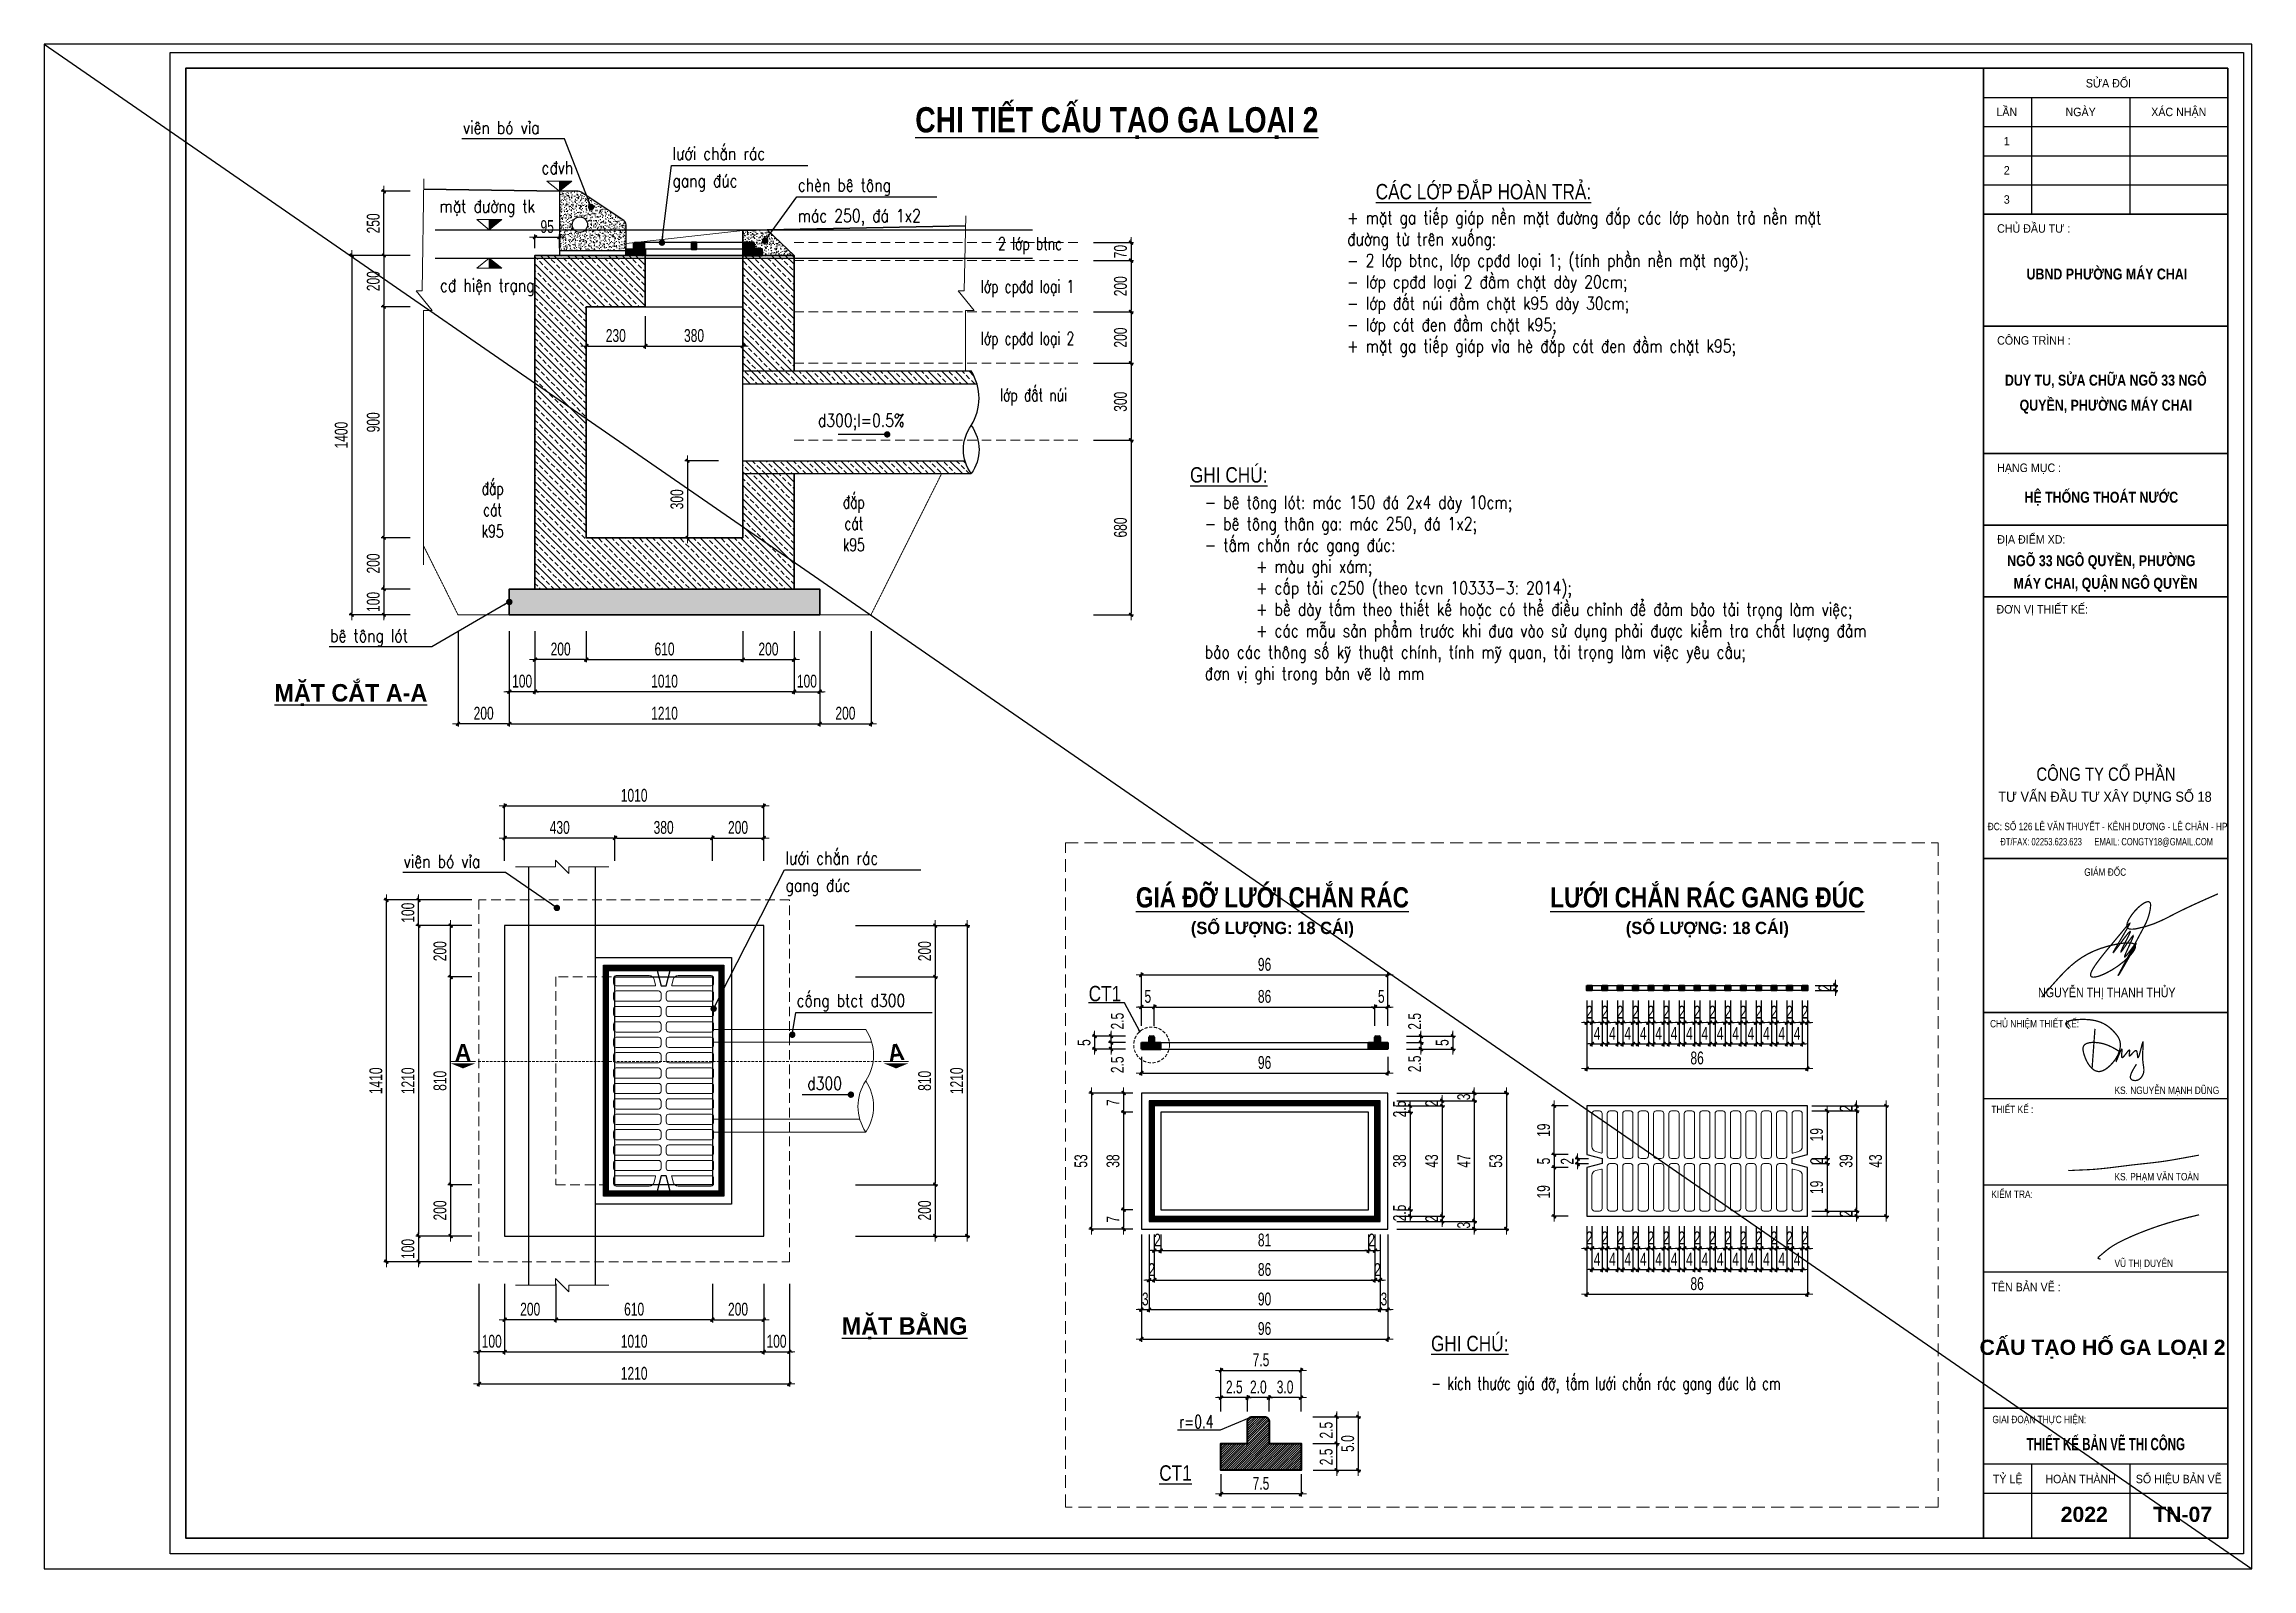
# Model space of a CAD drawing. Header units: inches. Extents: x 144032 to 217447, y 5454 to 57833.
# Drawn here: x 168400 to 177006, y 36756 to 42696 of the extents above; entities that cross this region are included whole.
import ezdxf
from ezdxf.enums import TextEntityAlignment as Align

# ---------------------------------------------------------------- set-up
doc = ezdxf.new("R2010")
doc.units = ezdxf.units.IN
doc.header["$MEASUREMENT"] = 0
doc.linetypes.add('HIDDEN', pattern=[0.375, 0.25, -0.125])
for name, color, linetype, lineweight in [('2 - Text2', 2, 'Continuous', 20), ('Cat', 6, 'HIDDEN', 30), ('ISO', 153, 'Continuous', 13), ('LC Dim', 8, 'Continuous', 18), ('LC Hatch', 252, 'Continuous', 9), ('LC ISO', 153, 'Continuous', 13), ('LC Khac', 4, 'Continuous', 9), ('LC MANH DUT', 35, 'HIDDEN', 5), ('LC Net dam 1', 30, 'Continuous', 30), ('LC Net dam2', 6, 'Continuous', 40), ('LC Net manh', 9, 'Continuous', 5), ('LC Net thay', 7, 'Continuous', 25), ('LC Text1', 3, 'Continuous', 20), ('LC Text2', 7, 'Continuous', 25), ('net thay', 11, 'Continuous', 20), ('THEP', 1, 'Continuous', 35)]:
    doc.layers.add(name, color=color, linetype=linetype, lineweight=lineweight)
for name, color, linetype in [('BT7-THAY', 7, 'Continuous'), ('ENTTNTHIETKE1', 2, 'Continuous'), ('GHICHU', 7, 'Continuous'), ('KHUNGTEN', 5, 'Continuous'), ('T.bao', 6, 'Continuous'), ('TXT', 5, 'Continuous')]:
    doc.layers.add(name, color=color, linetype=linetype)
doc.layers.add('KCS_Plotter', color=11, linetype='Continuous', plot=False)
doc.styles.add('EG 1', font='')
doc.styles.add('HOATBIF', font='hoatbif.shx', dxfattribs={"width": 0.7})
doc.styles.add('LC 1', font='')
doc.styles.add('LC 3', font='vnsimli.shx', dxfattribs={"width": 0.75})
doc.styles.add('LC3', font='', dxfattribs={"width": 0.8})
doc.styles.add('style1', font='')
doc.styles.add('T1', font='Vnsimli.shx', dxfattribs={"width": 0.7})
doc.styles.add('T2', font='', dxfattribs={"width": 0.8})
doc.styles.add('THANG2', font='')
doc.styles.add('VnAvantH-B', font='')
doc.styles.get('EG 1').set_extended_font_data('.VnAvantH', bold=True)
doc.styles.get('LC 1').set_extended_font_data('.VnAvantH', bold=True)
doc.styles.get('LC3').set_extended_font_data('.VnArialH', bold=True)
doc.styles.get('style1').set_extended_font_data('.VnAvantH')
doc.styles.get('T2').set_extended_font_data('.VnArialH')
doc.styles.get('THANG2').set_extended_font_data('.VnHelvetInsH', bold=True)
doc.styles.get('VnAvantH-B').set_extended_font_data('.VnAvantH', bold=True)
doc.dimstyles.new('1-100(1-25)', dxfattribs={"dimscale": 25, "dimtxt": 2.5, "dimasz": 0.35, "dimexe": 0.5, "dimexo": 0, "dimgap": 0.8, "dimtad": 1, "dimdec": 0, "dimzin": 0, "dimdsep": 46, "dimtxsty": 'HOATBIF', "dimblk1": 'DOT', "dimblk2": 'DOT', "dimsah": 1, "dimcen": -1, "dimdle": 1, "dimclrd": 256, "dimclre": 256, "dimclrt": 4, "dimadec": 3, "dimazin": 2, "dimtfac": 0.333333, "dimtdec": 0, "dimtix": 1, "dimtmove": 2, "dimatfit": 3, "dimldrblk": 'DOT', "dimfxl": 1, "dimtvp": 0.833333, "dimtolj": 1, "dimtzin": 0, "dimarcsym": 0})
doc.dimstyles.new('trac ngang dien hinh', dxfattribs={"dimscale": 0.25, "dimtxt": 2.5, "dimasz": 0.35, "dimexe": 0.5, "dimexo": 0, "dimgap": 0.8, "dimtad": 1, "dimdec": 0, "dimlfac": 100, "dimzin": 0, "dimdsep": 46, "dimtxsty": 'HOATBIF', "dimblk1": 'DOT', "dimblk2": 'DOT', "dimsah": 1, "dimcen": -1, "dimdle": 1, "dimclrd": 256, "dimclre": 256, "dimclrt": 4, "dimadec": 3, "dimazin": 2, "dimtfac": 0.333333, "dimtdec": 0, "dimtix": 1, "dimtmove": 2, "dimatfit": 3, "dimldrblk": 'DOT', "dimfxl": 1, "dimtvp": 0.833333, "dimtolj": 1, "dimtzin": 0, "dimarcsym": 0})
pattern_1 = [(50, (-19003.908, 6138.92), (26.8972568, -2.353205), [2.8125, -30.9375]), (355, (-19003.908, 6138.92), (-5.203175, 28.207205), [2.25, -24.75]), (100.451444, (-19001.666, 6138.725), (21.6940818, 25.8539997), [2.3902572, -26.2928292]), (46.1842, (-19003.908, 6146.42), (40.02155, -6.206973), [4.21875, -46.40625]), (96.635635, (-19000.573, 6145.903), (35.049823, 36.5294475), [3.585388, -39.439266]), (351.184164, (-19003.908, 6146.42), (35.049823, 36.5294475), [3.375, -37.125]), (21, (-19000.158, 6144.546), (22.3840145, -15.0982084), [2.8125, -30.9375]), (326, (-19000.158, 6144.546), (9.124325, 27.1931267), [2.25, -24.75]), (71.451445, (-18998.293, 6143.287), (31.508339, 12.0949182), [2.390257, -26.2928292]), (37.5, (-19003.908, 6138.921), (0.45599457, 12.4835195), [0, -24.45, 0, -25.125, 0, -24.84375]), (7.5, (-19003.908, 6138.921), (9.8651077, 14.7904392), [0, -14.325, 0, -23.8875, 0, -9.46875]), (327.5, (-19012.27, 6138.921), (20.01834136, -0.8458077), [0, -9.375, 0, -29.25, 0, -38.8125]), (317.5, (-19016.02, 6138.92), (21.8694814, 3.7539368), [0, -12.1875, 0, -19.425, 0, -27.5625])]
pattern_2 = [(135, (-21920.408, 14412.42), (-26.516504, -26.516504), []), (135, (-21920.408, 14438.937), (-26.516504, -26.516504), [18.75, -9.375])]

msp = doc.modelspace()

# ---------------------------------------------------------------- texts
at = {"layer": 'GHICHU', "color": 0, "style": 'THANG2'}
for s, height, p in [('cÊu t¹o hè ga lo¹i 2', 59.129, (176424.1, 37589.6)), ('2022', 59.13, (176352.7, 36938.9)), ('tn-07', 59.13, (176736.3, 36938.9))]:
    msp.add_text(s, height=height, rotation=359.99922, dxfattribs=at).set_placement(p, align=Align.CENTER)
at = {"layer": 'LC Text1', "color": 3, "style": 'LC 3', "width": 0.8}
for s, height, p in [('viªn bã vØa', 50.002, (170033.2, 42346.4)), ('l\xadíi ch¾n r¸c', 50.002, (170849.6, 42245.4)), ('gang ®óc', 50, (170849.6, 42139.4)), ('chÌn bª t«ng', 50.002, (171338.1, 42122.9)), ('m¸c 250, ®¸ 1x2', 50.002, (171338.1, 42003.4)), ('d300;I=0.5%%%', 50.002, (171416.6, 41205.9)), ('bª t«ng lãt', 50.002, (169515.2, 40366.9)), ('viªn bã vØa', 50.002, (169802.2, 39487.4)), ('l\xadíi ch¾n r¸c', 50.002, (171290.1, 39500.4)), ('gang ®óc', 50, (171290.1, 39394.4)), ('cèng btct d300', 50.002, (171333.6, 38945.4)), ('d300', 50, (171375.1, 38622.4))]:
    msp.add_text(s, height=height, rotation=359.99922, dxfattribs=at).set_placement(p)
at = {"layer": 'LC Text1', "color": 3, "style": 'LC 3', "width": 0.7}
for s, p in [('2 líp btnc', (172243.5, 41894.5)), ('líp cp®d lo¹i 1', (172233.5, 41727.5)), ('líp cp®d lo¹i 2', (172233.5, 41525))]:
    msp.add_text(s, height=50, dxfattribs=at).set_placement(p, align=Align.CENTER)
for s, p in [('- kÝch th\xadíc gi¸ ®ì, tÊm l\xadíi ch¾n r¸c gang ®óc lµ cm', (173807, 37454)), ('r=0.4', (172824.8, 37304.4))]:
    msp.add_text(s, height=50, dxfattribs=at).set_placement(p)
at = {"layer": 'LC Text1', "color": 3, "attachment_point": 1, "rotation": 359.99922, "style": 'LC 3'}
for s, insert, char_height, width in [('{\\W0.8;+ mÆt ga tiÕp gi¸p nÒn mÆt ®\xadêng ®¾p c¸c líp hoµn tr¶ nÒn mÆt ®\xadêng tõ trªn xuèng:\\P- 2 líp btnc, líp cp®d lo¹i 1; (tÝnh phÇn nÒn mÆt ngâ);\\P- líp cp®d lo¹i 2 ®Çm chÆt dµy 20cm;\\P- líp ®Êt nói ®Çm chÆt k95 dµy 30cm;\\P- líp c¸t ®en ®Çm chÆt k95;\\P+ mÆt ga tiÕp gi¸p vØa hÌ ®¾p c¸t ®en ®Çm chÆt k95;}', (173479.5, 42045.5), 50.002, 2038.388), ('{\\W0.8;- bª t«ng lãt: m¸c 150 ®¸ 2x4 dµy 10cm;\\P- bª t«ng th©n ga: m¸c 250, ®¸ 1x2;\\P- tÊm ch¾n r¸c gang ®óc:\\P^I+ mµu ghi x¸m;\\P^I+ cÊp t¶i c250 (theo tcvn 10333-3: 2014);\\P^I+ bÒ dµy tÊm theo thiÕt kÕ hoÆc cã thÓ ®iÒu chØnh ®Ó ®¶m b¶o t¶i träng lµm viÖc;\\P^I+ c¸c mÉu s¶n phÈm tr\xadíc khi ®\xada vµo sö dông ph¶i ®\xadîc kiÓm tra chÊt l\xadîng ®¶m b¶o c¸c th«ng sè kü thuËt chÝnh, tÝnh mü quan, t¶i träng lµm viÖc yªu cÇu;\\P®¬n vÞ ghi trong b¶n vÏ lµ mm}', (172924.2, 40936.5), 50.0016, 2864.901)]:
    msp.add_mtext(s, dxfattribs=dict(at, insert=insert, char_height=char_height, width=width))
at = {"layer": 'LC Text1', "color": 3, "char_height": 50, "attachment_point": 2, "style": 'LC 3'}
for s, insert, width in [('{\\W0.7;líp ®Êt nói}', (172256.8, 41355), 389.915), ('{\\W0.7;®¾p c¸t k95}', (170148.4, 40990.6), 93.833), ('{\\W0.7;®¾p c¸t k95}', (171556.4, 40937.6), 93.833)]:
    msp.add_mtext(s, dxfattribs=dict(at, insert=insert, width=width))
at = {"layer": 'LC Text2', "style": 'T2', "width": 0.8}
for s, height, p in [('%%Uc¸c líp ®¾p hoµn tr¶:', 60.002, (173590.7, 42091.7)), ('%%Ughi chó:', 60.002, (172867, 40988.2)), ('%%Uct1', 60, (172747.1, 37099.4))]:
    msp.add_text(s, height=height, rotation=359.99922, dxfattribs=at).set_placement(p)
for s, p in [('ct1', (172471.9, 38967.3)), ('%%Ughi chó:', (173806.4, 37603.8))]:
    msp.add_text(s, height=60, dxfattribs=at).set_placement(p)

# ---------------------------------------------------------------- blocks, each defined once
blk = doc.blocks.new('DOT')
at = {"layer": 'LC Dim'}
blk.add_line((-3, 0), (3, 0), dxfattribs=at)
at = {"layer": 'LC Dim', "color": 4}
blk.add_line((-1, -1), (1, 1), dxfattribs=at)
blk.add_lwpolyline([(0.5, 1), (-1, -0.5), (-0.5, -1), (1, 0.5)], close=True, dxfattribs=at)
blk = doc.blocks.new('*D31')
at = {"layer": 'Defpoints', "color": 0, "transparency": 16777216}
for p in [(174377.9, 38333.8), (174420.7, 38353.6), (174420.7, 38333.8)]:
    blk.add_point(p, dxfattribs=at)
at = {"layer": 'LC Dim', "lineweight": -2, "transparency": 16777216}
for p, q in [((174420.7, 38353.6), (174367.9, 38353.6)), ((174420.7, 38333.8), (174367.9, 38333.8)), ((174377.9, 38360.6), (174377.9, 38367.6)), ((174377.9, 38353.6), (174377.9, 38333.8)), ((174377.9, 38326.8), (174377.9, 38319.8))]:
    blk.add_line(p, q, dxfattribs=at)
at = {"layer": 'LC Dim', "lineweight": -2, "transparency": 16777216, "xscale": 7, "yscale": 7, "zscale": 7}
for p, rotation in [((174377.9, 38353.6), 270), ((174377.9, 38333.8), 90)]:
    blk.add_blockref('DOT', p, dxfattribs=dict(at, rotation=rotation))
at = {"layer": 'LC Dim', "color": 4, "transparency": 16777216, "insert": (174336.9, 38343.7), "char_height": 50, "attachment_point": 5, "rotation": 90, "style": 'HOATBIF'}
blk.add_mtext('\\A1;2', dxfattribs=at)
blk = doc.blocks.new('_Dot')
at = {"color": 0, "linetype": 'ByBlock', "lineweight": -2}
blk.add_line((-0.5, 0), (-1, 0), dxfattribs=at)
at = {"color": 0, "linetype": 'ByBlock', "const_width": 0.5}
blk.add_lwpolyline([(-0.25, 0, 1), (0.25, 0, 1)], format="xyb", close=True, dxfattribs=at)
blk = doc.blocks.new('*D32')
at = {"layer": 'Defpoints', "color": 0, "transparency": 16777216}
for p in [(172677.6, 38751.3), (173637.6, 38751.3), (173637.6, 38687.6)]:
    blk.add_point(p, dxfattribs=at)
at = {"layer": 'LC Dim', "lineweight": -2, "transparency": 16777216}
for p, q in [((172677.6, 38751.3), (172677.6, 38677.6)), ((173637.6, 38751.3), (173637.6, 38677.6)), ((172684.6, 38687.6), (173630.6, 38687.6))]:
    blk.add_line(p, q, dxfattribs=at)
at = {"layer": 'LC Dim', "lineweight": -2, "transparency": 16777216, "xscale": 7, "yscale": 7, "zscale": 7, "rotation": 180}
blk.add_blockref('DOT', (172677.6, 38687.6), dxfattribs=at)
at = {"layer": 'LC Dim', "lineweight": -2, "transparency": 16777216, "xscale": 7, "yscale": 7, "zscale": 7}
blk.add_blockref('DOT', (173637.6, 38687.6), dxfattribs=at)
at = {"layer": 'LC Dim', "color": 4, "transparency": 16777216, "insert": (173157.6, 38728.6), "char_height": 50, "attachment_point": 5, "style": 'HOATBIF'}
blk.add_mtext('\\A1;96', dxfattribs=at)
blk = doc.blocks.new('*D33')
at = {"layer": 'Defpoints', "color": 0, "transparency": 16777216}
for p in [(175290.8, 38559.9), (175290.8, 38539.9), (175465.4, 38539.9)]:
    blk.add_point(p, dxfattribs=at)
at = {"layer": 'LC Dim', "lineweight": -2, "transparency": 16777216}
for p, q in [((175290.8, 38559.9), (175475.4, 38559.9)), ((175465.4, 38566.9), (175465.4, 38573.9)), ((175465.4, 38559.9), (175465.4, 38539.9)), ((175290.8, 38539.9), (175475.4, 38539.9)), ((175465.4, 38532.9), (175465.4, 38525.9))]:
    blk.add_line(p, q, dxfattribs=at)
at = {"layer": 'LC Dim', "lineweight": -2, "transparency": 16777216, "xscale": 7, "yscale": 7, "zscale": 7}
for p, rotation in [((175465.4, 38559.9), 270), ((175465.4, 38539.9), 90)]:
    blk.add_blockref('DOT', p, dxfattribs=dict(at, rotation=rotation))
at = {"layer": 'LC Dim', "color": 4, "transparency": 16777216, "insert": (175424.4, 38549.9), "char_height": 50, "attachment_point": 5, "rotation": 90, "style": 'HOATBIF'}
blk.add_mtext('\\A1;2', dxfattribs=at)
blk = doc.blocks.new('*D34')
at = {"layer": 'Defpoints', "color": 0, "transparency": 16777216}
for p in [(175290.8, 38539.9), (175290.8, 38354.9), (175350.4, 38354.9)]:
    blk.add_point(p, dxfattribs=at)
at = {"layer": 'LC Dim', "lineweight": -2, "transparency": 16777216}
for p, q in [((175290.8, 38539.9), (175360.4, 38539.9)), ((175350.4, 38532.9), (175350.4, 38361.9)), ((175290.8, 38354.9), (175360.4, 38354.9))]:
    blk.add_line(p, q, dxfattribs=at)
at = {"layer": 'LC Dim', "lineweight": -2, "transparency": 16777216, "xscale": 7, "yscale": 7, "zscale": 7}
for p, rotation in [((175350.4, 38539.9), 90), ((175350.4, 38354.9), 270)]:
    blk.add_blockref('DOT', p, dxfattribs=dict(at, rotation=rotation))
at = {"layer": 'LC Dim', "color": 4, "transparency": 16777216, "insert": (175309.4, 38447.4), "char_height": 50, "attachment_point": 5, "rotation": 90, "style": 'HOATBIF'}
blk.add_mtext('\\A1;19', dxfattribs=at)
blk = doc.blocks.new('*D35')
at = {"layer": 'Defpoints', "color": 0, "transparency": 16777216}
for p in [(175290.8, 38354.9), (175290.8, 38334.9), (175350.4, 38334.9)]:
    blk.add_point(p, dxfattribs=at)
at = {"layer": 'LC Dim', "lineweight": -2, "transparency": 16777216}
for p, q in [((175290.8, 38354.9), (175360.4, 38354.9)), ((175290.8, 38334.9), (175360.4, 38334.9)), ((175350.4, 38361.9), (175350.4, 38368.9)), ((175350.4, 38354.9), (175350.4, 38334.9)), ((175350.4, 38327.9), (175350.4, 38320.9))]:
    blk.add_line(p, q, dxfattribs=at)
at = {"layer": 'LC Dim', "lineweight": -2, "transparency": 16777216, "xscale": 7, "yscale": 7, "zscale": 7}
for p, rotation in [((175350.4, 38354.9), 270), ((175350.4, 38334.9), 90)]:
    blk.add_blockref('DOT', p, dxfattribs=dict(at, rotation=rotation))
at = {"layer": 'LC Dim', "color": 4, "transparency": 16777216, "insert": (175309.4, 38344.9), "char_height": 50, "attachment_point": 5, "rotation": 90, "style": 'HOATBIF'}
blk.add_mtext('\\A1;2', dxfattribs=at)
blk = doc.blocks.new('*D36')
at = {"layer": 'Defpoints', "color": 0, "transparency": 16777216}
for p in [(175290.8, 38334.9), (175290.8, 38149.9), (175350.4, 38149.9)]:
    blk.add_point(p, dxfattribs=at)
at = {"layer": 'LC Dim', "lineweight": -2, "transparency": 16777216}
for p, q in [((175290.8, 38334.9), (175360.4, 38334.9)), ((175350.4, 38327.9), (175350.4, 38156.9)), ((175290.8, 38149.9), (175360.4, 38149.9))]:
    blk.add_line(p, q, dxfattribs=at)
at = {"layer": 'LC Dim', "lineweight": -2, "transparency": 16777216, "xscale": 7, "yscale": 7, "zscale": 7}
for p, rotation in [((175350.4, 38334.9), 90), ((175350.4, 38149.9), 270)]:
    blk.add_blockref('DOT', p, dxfattribs=dict(at, rotation=rotation))
at = {"layer": 'LC Dim', "color": 4, "transparency": 16777216, "insert": (175309.4, 38242.4), "char_height": 50, "attachment_point": 5, "rotation": 90, "style": 'HOATBIF'}
blk.add_mtext('\\A1;19', dxfattribs=at)
blk = doc.blocks.new('*D37')
at = {"layer": 'Defpoints', "color": 0, "transparency": 16777216}
for p in [(175290.8, 38149.9), (175290.8, 38129.9), (175465.4, 38129.9)]:
    blk.add_point(p, dxfattribs=at)
at = {"layer": 'LC Dim', "lineweight": -2, "transparency": 16777216}
for p, q in [((175290.8, 38149.9), (175475.4, 38149.9)), ((175290.8, 38129.9), (175475.4, 38129.9)), ((175465.4, 38156.9), (175465.4, 38163.9)), ((175465.4, 38149.9), (175465.4, 38129.9)), ((175465.4, 38122.9), (175465.4, 38115.9))]:
    blk.add_line(p, q, dxfattribs=at)
at = {"layer": 'LC Dim', "lineweight": -2, "transparency": 16777216, "xscale": 7, "yscale": 7, "zscale": 7}
for p, rotation in [((175465.4, 38149.9), 270), ((175465.4, 38129.9), 90)]:
    blk.add_blockref('DOT', p, dxfattribs=dict(at, rotation=rotation))
at = {"layer": 'LC Dim', "color": 4, "transparency": 16777216, "insert": (175424.4, 38139.9), "char_height": 50, "attachment_point": 5, "rotation": 90, "style": 'HOATBIF'}
blk.add_mtext('\\A1;2', dxfattribs=at)
blk = doc.blocks.new('*D38')
at = {"layer": 'Defpoints', "color": 0, "transparency": 16777216}
for p in [(175290.8, 38539.9), (175290.8, 38149.9), (175465.4, 38149.9)]:
    blk.add_point(p, dxfattribs=at)
at = {"layer": 'LC Dim', "lineweight": -2, "transparency": 16777216}
for p, q in [((175290.8, 38539.9), (175475.4, 38539.9)), ((175465.4, 38532.9), (175465.4, 38156.9)), ((175290.8, 38149.9), (175475.4, 38149.9))]:
    blk.add_line(p, q, dxfattribs=at)
at = {"layer": 'LC Dim', "lineweight": -2, "transparency": 16777216, "xscale": 7, "yscale": 7, "zscale": 7}
for p, rotation in [((175465.4, 38539.9), 90), ((175465.4, 38149.9), 270)]:
    blk.add_blockref('DOT', p, dxfattribs=dict(at, rotation=rotation))
at = {"layer": 'LC Dim', "color": 4, "transparency": 16777216, "insert": (175424.4, 38344.9), "char_height": 50, "attachment_point": 5, "rotation": 90, "style": 'HOATBIF'}
blk.add_mtext('\\A1;39', dxfattribs=at)
blk = doc.blocks.new('*D39')
at = {"layer": 'Defpoints', "color": 0, "transparency": 16777216}
for p in [(175290.8, 38559.9), (175290.8, 38129.9), (175580.4, 38129.9)]:
    blk.add_point(p, dxfattribs=at)
at = {"layer": 'LC Dim', "lineweight": -2, "transparency": 16777216}
for p, q in [((175290.8, 38559.9), (175590.4, 38559.9)), ((175580.4, 38552.9), (175580.4, 38136.9)), ((175290.8, 38129.9), (175590.4, 38129.9))]:
    blk.add_line(p, q, dxfattribs=at)
at = {"layer": 'LC Dim', "lineweight": -2, "transparency": 16777216, "xscale": 7, "yscale": 7, "zscale": 7}
for p, rotation in [((175580.4, 38559.9), 90), ((175580.4, 38129.9), 270)]:
    blk.add_blockref('DOT', p, dxfattribs=dict(at, rotation=rotation))
at = {"layer": 'LC Dim', "color": 4, "transparency": 16777216, "insert": (175539.4, 38344.9), "char_height": 50, "attachment_point": 5, "rotation": 90, "style": 'HOATBIF'}
blk.add_mtext('\\A1;43', dxfattribs=at)
blk = doc.blocks.new('*D40')
at = {"layer": 'Defpoints', "color": 0, "transparency": 16777216}
for p in [(174433.6, 38090.5), (174473.6, 38090.5), (174473.6, 37921.8)]:
    blk.add_point(p, dxfattribs=at)
at = {"layer": 'LC Dim', "lineweight": -2, "transparency": 16777216}
for p, q in [((174433.6, 38090.5), (174433.6, 37911.8)), ((174473.6, 38090.5), (174473.6, 37911.8)), ((174426.6, 37921.8), (174419.6, 37921.8)), ((174433.6, 37921.8), (174473.6, 37921.8)), ((174480.6, 37921.8), (174487.6, 37921.8))]:
    blk.add_line(p, q, dxfattribs=at)
at = {"layer": 'LC Dim', "lineweight": -2, "transparency": 16777216, "xscale": 7, "yscale": 7, "zscale": 7}
blk.add_blockref('DOT', (174433.6, 37921.8), dxfattribs=at)
at = {"layer": 'LC Dim', "lineweight": -2, "transparency": 16777216, "xscale": 7, "yscale": 7, "zscale": 7, "rotation": 180}
blk.add_blockref('DOT', (174473.6, 37921.8), dxfattribs=at)
at = {"layer": 'LC Dim', "color": 4, "transparency": 16777216, "insert": (174453.6, 37962.8), "char_height": 50, "attachment_point": 5, "style": 'HOATBIF'}
blk.add_mtext('\\A1;4', dxfattribs=at)
blk = doc.blocks.new('*D41')
at = {"layer": 'Defpoints', "color": 0, "transparency": 16777216}
for p in [(174473.6, 38090.5), (174493.6, 38090.5), (174493.6, 38004.7)]:
    blk.add_point(p, dxfattribs=at)
at = {"layer": 'LC Dim', "lineweight": -2, "transparency": 16777216}
for p, q in [((174473.6, 38090.5), (174473.6, 37994.7)), ((174493.6, 38090.5), (174493.6, 37994.7)), ((174466.6, 38004.7), (174459.6, 38004.7)), ((174473.6, 38004.7), (174493.6, 38004.7)), ((174500.6, 38004.7), (174507.6, 38004.7))]:
    blk.add_line(p, q, dxfattribs=at)
at = {"layer": 'LC Dim', "lineweight": -2, "transparency": 16777216, "xscale": 7, "yscale": 7, "zscale": 7}
blk.add_blockref('DOT', (174473.6, 38004.7), dxfattribs=at)
at = {"layer": 'LC Dim', "lineweight": -2, "transparency": 16777216, "xscale": 7, "yscale": 7, "zscale": 7, "rotation": 180}
blk.add_blockref('DOT', (174493.6, 38004.7), dxfattribs=at)
at = {"layer": 'LC Dim', "color": 4, "transparency": 16777216, "insert": (174483.6, 38045.7), "char_height": 50, "attachment_point": 5, "style": 'HOATBIF'}
blk.add_mtext('\\A1;2', dxfattribs=at)
blk = doc.blocks.new('*D42')
at = {"layer": 'Defpoints', "color": 0, "transparency": 16777216}
for p in [(174493.6, 38090.5), (174533.6, 38090.5), (174533.6, 37921.8)]:
    blk.add_point(p, dxfattribs=at)
at = {"layer": 'LC Dim', "lineweight": -2, "transparency": 16777216}
for p, q in [((174493.6, 38090.5), (174493.6, 37911.8)), ((174533.6, 38090.5), (174533.6, 37911.8)), ((174486.6, 37921.8), (174479.6, 37921.8)), ((174493.6, 37921.8), (174533.6, 37921.8)), ((174540.6, 37921.8), (174547.6, 37921.8))]:
    blk.add_line(p, q, dxfattribs=at)
at = {"layer": 'LC Dim', "lineweight": -2, "transparency": 16777216, "xscale": 7, "yscale": 7, "zscale": 7}
blk.add_blockref('DOT', (174493.6, 37921.8), dxfattribs=at)
at = {"layer": 'LC Dim', "lineweight": -2, "transparency": 16777216, "xscale": 7, "yscale": 7, "zscale": 7, "rotation": 180}
blk.add_blockref('DOT', (174533.6, 37921.8), dxfattribs=at)
at = {"layer": 'LC Dim', "color": 4, "transparency": 16777216, "insert": (174513.6, 37962.8), "char_height": 50, "attachment_point": 5, "style": 'HOATBIF'}
blk.add_mtext('\\A1;4', dxfattribs=at)
blk = doc.blocks.new('*D43')
at = {"layer": 'Defpoints', "color": 0, "transparency": 16777216}
for p in [(174533.6, 38090.5), (174553.6, 38090.5), (174553.6, 38004.7)]:
    blk.add_point(p, dxfattribs=at)
at = {"layer": 'LC Dim', "lineweight": -2, "transparency": 16777216}
for p, q in [((174533.6, 38090.5), (174533.6, 37994.7)), ((174553.6, 38090.5), (174553.6, 37994.7)), ((174526.6, 38004.7), (174519.6, 38004.7)), ((174533.6, 38004.7), (174553.6, 38004.7)), ((174560.6, 38004.7), (174567.6, 38004.7))]:
    blk.add_line(p, q, dxfattribs=at)
at = {"layer": 'LC Dim', "lineweight": -2, "transparency": 16777216, "xscale": 7, "yscale": 7, "zscale": 7}
blk.add_blockref('DOT', (174533.6, 38004.7), dxfattribs=at)
at = {"layer": 'LC Dim', "lineweight": -2, "transparency": 16777216, "xscale": 7, "yscale": 7, "zscale": 7, "rotation": 180}
blk.add_blockref('DOT', (174553.6, 38004.7), dxfattribs=at)
at = {"layer": 'LC Dim', "color": 4, "transparency": 16777216, "insert": (174543.6, 38045.7), "char_height": 50, "attachment_point": 5, "style": 'HOATBIF'}
blk.add_mtext('\\A1;2', dxfattribs=at)
blk = doc.blocks.new('*D44')
at = {"layer": 'Defpoints', "color": 0, "transparency": 16777216}
for p in [(174553.6, 38090.5), (174593.6, 38090.5), (174593.6, 37921.8)]:
    blk.add_point(p, dxfattribs=at)
at = {"layer": 'LC Dim', "lineweight": -2, "transparency": 16777216}
for p, q in [((174553.6, 38090.5), (174553.6, 37911.8)), ((174593.6, 38090.5), (174593.6, 37911.8)), ((174546.6, 37921.8), (174539.6, 37921.8)), ((174553.6, 37921.8), (174593.6, 37921.8)), ((174600.6, 37921.8), (174607.6, 37921.8))]:
    blk.add_line(p, q, dxfattribs=at)
at = {"layer": 'LC Dim', "lineweight": -2, "transparency": 16777216, "xscale": 7, "yscale": 7, "zscale": 7}
blk.add_blockref('DOT', (174553.6, 37921.8), dxfattribs=at)
at = {"layer": 'LC Dim', "lineweight": -2, "transparency": 16777216, "xscale": 7, "yscale": 7, "zscale": 7, "rotation": 180}
blk.add_blockref('DOT', (174593.6, 37921.8), dxfattribs=at)
at = {"layer": 'LC Dim', "color": 4, "transparency": 16777216, "insert": (174573.6, 37962.8), "char_height": 50, "attachment_point": 5, "style": 'HOATBIF'}
blk.add_mtext('\\A1;4', dxfattribs=at)
blk = doc.blocks.new('*D45')
at = {"layer": 'Defpoints', "color": 0, "transparency": 16777216}
for p in [(174593.6, 38090.5), (174613.6, 38090.5), (174613.6, 38004.7)]:
    blk.add_point(p, dxfattribs=at)
at = {"layer": 'LC Dim', "lineweight": -2, "transparency": 16777216}
for p, q in [((174593.6, 38090.5), (174593.6, 37994.7)), ((174613.6, 38090.5), (174613.6, 37994.7)), ((174586.6, 38004.7), (174579.6, 38004.7)), ((174593.6, 38004.7), (174613.6, 38004.7)), ((174620.6, 38004.7), (174627.6, 38004.7))]:
    blk.add_line(p, q, dxfattribs=at)
at = {"layer": 'LC Dim', "lineweight": -2, "transparency": 16777216, "xscale": 7, "yscale": 7, "zscale": 7}
blk.add_blockref('DOT', (174593.6, 38004.7), dxfattribs=at)
at = {"layer": 'LC Dim', "lineweight": -2, "transparency": 16777216, "xscale": 7, "yscale": 7, "zscale": 7, "rotation": 180}
blk.add_blockref('DOT', (174613.6, 38004.7), dxfattribs=at)
at = {"layer": 'LC Dim', "color": 4, "transparency": 16777216, "insert": (174603.6, 38045.7), "char_height": 50, "attachment_point": 5, "style": 'HOATBIF'}
blk.add_mtext('\\A1;2', dxfattribs=at)
blk = doc.blocks.new('*D46')
at = {"layer": 'Defpoints', "color": 0, "transparency": 16777216}
for p in [(174613.6, 38090.5), (174653.6, 38090.5), (174653.6, 37921.8)]:
    blk.add_point(p, dxfattribs=at)
at = {"layer": 'LC Dim', "lineweight": -2, "transparency": 16777216}
for p, q in [((174613.6, 38090.5), (174613.6, 37911.8)), ((174653.6, 38090.5), (174653.6, 37911.8)), ((174606.6, 37921.8), (174599.6, 37921.8)), ((174613.6, 37921.8), (174653.6, 37921.8)), ((174660.6, 37921.8), (174667.6, 37921.8))]:
    blk.add_line(p, q, dxfattribs=at)
at = {"layer": 'LC Dim', "lineweight": -2, "transparency": 16777216, "xscale": 7, "yscale": 7, "zscale": 7}
blk.add_blockref('DOT', (174613.6, 37921.8), dxfattribs=at)
at = {"layer": 'LC Dim', "lineweight": -2, "transparency": 16777216, "xscale": 7, "yscale": 7, "zscale": 7, "rotation": 180}
blk.add_blockref('DOT', (174653.6, 37921.8), dxfattribs=at)
at = {"layer": 'LC Dim', "color": 4, "transparency": 16777216, "insert": (174633.6, 37962.8), "char_height": 50, "attachment_point": 5, "style": 'HOATBIF'}
blk.add_mtext('\\A1;4', dxfattribs=at)
blk = doc.blocks.new('*D47')
at = {"layer": 'Defpoints', "color": 0, "transparency": 16777216}
for p in [(174653.6, 38090.5), (174673.6, 38090.5), (174673.6, 38004.7)]:
    blk.add_point(p, dxfattribs=at)
at = {"layer": 'LC Dim', "lineweight": -2, "transparency": 16777216}
for p, q in [((174653.6, 38090.5), (174653.6, 37994.7)), ((174673.6, 38090.5), (174673.6, 37994.7)), ((174646.6, 38004.7), (174639.6, 38004.7)), ((174653.6, 38004.7), (174673.6, 38004.7)), ((174680.6, 38004.7), (174687.6, 38004.7))]:
    blk.add_line(p, q, dxfattribs=at)
at = {"layer": 'LC Dim', "lineweight": -2, "transparency": 16777216, "xscale": 7, "yscale": 7, "zscale": 7}
blk.add_blockref('DOT', (174653.6, 38004.7), dxfattribs=at)
at = {"layer": 'LC Dim', "lineweight": -2, "transparency": 16777216, "xscale": 7, "yscale": 7, "zscale": 7, "rotation": 180}
blk.add_blockref('DOT', (174673.6, 38004.7), dxfattribs=at)
at = {"layer": 'LC Dim', "color": 4, "transparency": 16777216, "insert": (174663.6, 38045.7), "char_height": 50, "attachment_point": 5, "style": 'HOATBIF'}
blk.add_mtext('\\A1;2', dxfattribs=at)
blk = doc.blocks.new('*D48')
at = {"layer": 'Defpoints', "color": 0, "transparency": 16777216}
for p in [(174673.6, 38090.5), (174713.6, 38090.5), (174713.6, 37921.8)]:
    blk.add_point(p, dxfattribs=at)
at = {"layer": 'LC Dim', "lineweight": -2, "transparency": 16777216}
for p, q in [((174673.6, 38090.5), (174673.6, 37911.8)), ((174713.6, 38090.5), (174713.6, 37911.8)), ((174666.6, 37921.8), (174659.6, 37921.8)), ((174673.6, 37921.8), (174713.6, 37921.8)), ((174720.6, 37921.8), (174727.6, 37921.8))]:
    blk.add_line(p, q, dxfattribs=at)
at = {"layer": 'LC Dim', "lineweight": -2, "transparency": 16777216, "xscale": 7, "yscale": 7, "zscale": 7}
blk.add_blockref('DOT', (174673.6, 37921.8), dxfattribs=at)
at = {"layer": 'LC Dim', "lineweight": -2, "transparency": 16777216, "xscale": 7, "yscale": 7, "zscale": 7, "rotation": 180}
blk.add_blockref('DOT', (174713.6, 37921.8), dxfattribs=at)
at = {"layer": 'LC Dim', "color": 4, "transparency": 16777216, "insert": (174693.6, 37962.8), "char_height": 50, "attachment_point": 5, "style": 'HOATBIF'}
blk.add_mtext('\\A1;4', dxfattribs=at)
blk = doc.blocks.new('*D49')
at = {"layer": 'Defpoints', "color": 0, "transparency": 16777216}
for p in [(174713.6, 38090.5), (174733.6, 38090.5), (174733.6, 38004.7)]:
    blk.add_point(p, dxfattribs=at)
at = {"layer": 'LC Dim', "lineweight": -2, "transparency": 16777216}
for p, q in [((174713.6, 38090.5), (174713.6, 37994.7)), ((174733.6, 38090.5), (174733.6, 37994.7)), ((174706.6, 38004.7), (174699.6, 38004.7)), ((174713.6, 38004.7), (174733.6, 38004.7)), ((174740.6, 38004.7), (174747.6, 38004.7))]:
    blk.add_line(p, q, dxfattribs=at)
at = {"layer": 'LC Dim', "lineweight": -2, "transparency": 16777216, "xscale": 7, "yscale": 7, "zscale": 7}
blk.add_blockref('DOT', (174713.6, 38004.7), dxfattribs=at)
at = {"layer": 'LC Dim', "lineweight": -2, "transparency": 16777216, "xscale": 7, "yscale": 7, "zscale": 7, "rotation": 180}
blk.add_blockref('DOT', (174733.6, 38004.7), dxfattribs=at)
at = {"layer": 'LC Dim', "color": 4, "transparency": 16777216, "insert": (174723.6, 38045.7), "char_height": 50, "attachment_point": 5, "style": 'HOATBIF'}
blk.add_mtext('\\A1;2', dxfattribs=at)
blk = doc.blocks.new('*D50')
at = {"layer": 'Defpoints', "color": 0, "transparency": 16777216}
for p in [(174733.6, 38090.5), (174773.6, 38090.5), (174773.6, 37921.8)]:
    blk.add_point(p, dxfattribs=at)
at = {"layer": 'LC Dim', "lineweight": -2, "transparency": 16777216}
for p, q in [((174733.6, 38090.5), (174733.6, 37911.8)), ((174773.6, 38090.5), (174773.6, 37911.8)), ((174726.6, 37921.8), (174719.6, 37921.8)), ((174733.6, 37921.8), (174773.6, 37921.8)), ((174780.6, 37921.8), (174787.6, 37921.8))]:
    blk.add_line(p, q, dxfattribs=at)
at = {"layer": 'LC Dim', "lineweight": -2, "transparency": 16777216, "xscale": 7, "yscale": 7, "zscale": 7}
blk.add_blockref('DOT', (174733.6, 37921.8), dxfattribs=at)
at = {"layer": 'LC Dim', "lineweight": -2, "transparency": 16777216, "xscale": 7, "yscale": 7, "zscale": 7, "rotation": 180}
blk.add_blockref('DOT', (174773.6, 37921.8), dxfattribs=at)
at = {"layer": 'LC Dim', "color": 4, "transparency": 16777216, "insert": (174753.6, 37962.8), "char_height": 50, "attachment_point": 5, "style": 'HOATBIF'}
blk.add_mtext('\\A1;4', dxfattribs=at)
blk = doc.blocks.new('*D51')
at = {"layer": 'Defpoints', "color": 0, "transparency": 16777216}
for p in [(174773.6, 38090.5), (174793.6, 38090.5), (174793.6, 38004.7)]:
    blk.add_point(p, dxfattribs=at)
at = {"layer": 'LC Dim', "lineweight": -2, "transparency": 16777216}
for p, q in [((174773.6, 38090.5), (174773.6, 37994.7)), ((174793.6, 38090.5), (174793.6, 37994.7)), ((174766.6, 38004.7), (174759.6, 38004.7)), ((174773.6, 38004.7), (174793.6, 38004.7)), ((174800.6, 38004.7), (174807.6, 38004.7))]:
    blk.add_line(p, q, dxfattribs=at)
at = {"layer": 'LC Dim', "lineweight": -2, "transparency": 16777216, "xscale": 7, "yscale": 7, "zscale": 7}
blk.add_blockref('DOT', (174773.6, 38004.7), dxfattribs=at)
at = {"layer": 'LC Dim', "lineweight": -2, "transparency": 16777216, "xscale": 7, "yscale": 7, "zscale": 7, "rotation": 180}
blk.add_blockref('DOT', (174793.6, 38004.7), dxfattribs=at)
at = {"layer": 'LC Dim', "color": 4, "transparency": 16777216, "insert": (174783.6, 38045.7), "char_height": 50, "attachment_point": 5, "style": 'HOATBIF'}
blk.add_mtext('\\A1;2', dxfattribs=at)
blk = doc.blocks.new('*D52')
at = {"layer": 'Defpoints', "color": 0, "transparency": 16777216}
for p in [(174793.6, 38090.5), (174833.6, 38090.5), (174833.6, 37921.8)]:
    blk.add_point(p, dxfattribs=at)
at = {"layer": 'LC Dim', "lineweight": -2, "transparency": 16777216}
for p, q in [((174793.6, 38090.5), (174793.6, 37911.8)), ((174833.6, 38090.5), (174833.6, 37911.8)), ((174786.6, 37921.8), (174779.6, 37921.8)), ((174793.6, 37921.8), (174833.6, 37921.8)), ((174840.6, 37921.8), (174847.6, 37921.8))]:
    blk.add_line(p, q, dxfattribs=at)
at = {"layer": 'LC Dim', "lineweight": -2, "transparency": 16777216, "xscale": 7, "yscale": 7, "zscale": 7}
blk.add_blockref('DOT', (174793.6, 37921.8), dxfattribs=at)
at = {"layer": 'LC Dim', "lineweight": -2, "transparency": 16777216, "xscale": 7, "yscale": 7, "zscale": 7, "rotation": 180}
blk.add_blockref('DOT', (174833.6, 37921.8), dxfattribs=at)
at = {"layer": 'LC Dim', "color": 4, "transparency": 16777216, "insert": (174813.6, 37962.8), "char_height": 50, "attachment_point": 5, "style": 'HOATBIF'}
blk.add_mtext('\\A1;4', dxfattribs=at)
blk = doc.blocks.new('*D53')
at = {"layer": 'Defpoints', "color": 0, "transparency": 16777216}
for p in [(174833.6, 38090.5), (174853.6, 38090.5), (174853.6, 38004.7)]:
    blk.add_point(p, dxfattribs=at)
at = {"layer": 'LC Dim', "lineweight": -2, "transparency": 16777216}
for p, q in [((174833.6, 38090.5), (174833.6, 37994.7)), ((174853.6, 38090.5), (174853.6, 37994.7)), ((174826.6, 38004.7), (174819.6, 38004.7)), ((174833.6, 38004.7), (174853.6, 38004.7)), ((174860.6, 38004.7), (174867.6, 38004.7))]:
    blk.add_line(p, q, dxfattribs=at)
at = {"layer": 'LC Dim', "lineweight": -2, "transparency": 16777216, "xscale": 7, "yscale": 7, "zscale": 7}
blk.add_blockref('DOT', (174833.6, 38004.7), dxfattribs=at)
at = {"layer": 'LC Dim', "lineweight": -2, "transparency": 16777216, "xscale": 7, "yscale": 7, "zscale": 7, "rotation": 180}
blk.add_blockref('DOT', (174853.6, 38004.7), dxfattribs=at)
at = {"layer": 'LC Dim', "color": 4, "transparency": 16777216, "insert": (174843.6, 38045.7), "char_height": 50, "attachment_point": 5, "style": 'HOATBIF'}
blk.add_mtext('\\A1;2', dxfattribs=at)
blk = doc.blocks.new('*D54')
at = {"layer": 'Defpoints', "color": 0, "transparency": 16777216}
for p in [(174853.6, 38090.5), (174893.6, 38090.5), (174893.6, 37921.8)]:
    blk.add_point(p, dxfattribs=at)
at = {"layer": 'LC Dim', "lineweight": -2, "transparency": 16777216}
for p, q in [((174853.6, 38090.5), (174853.6, 37911.8)), ((174893.6, 38090.5), (174893.6, 37911.8)), ((174846.6, 37921.8), (174839.6, 37921.8)), ((174853.6, 37921.8), (174893.6, 37921.8)), ((174900.6, 37921.8), (174907.6, 37921.8))]:
    blk.add_line(p, q, dxfattribs=at)
at = {"layer": 'LC Dim', "lineweight": -2, "transparency": 16777216, "xscale": 7, "yscale": 7, "zscale": 7}
blk.add_blockref('DOT', (174853.6, 37921.8), dxfattribs=at)
at = {"layer": 'LC Dim', "lineweight": -2, "transparency": 16777216, "xscale": 7, "yscale": 7, "zscale": 7, "rotation": 180}
blk.add_blockref('DOT', (174893.6, 37921.8), dxfattribs=at)
at = {"layer": 'LC Dim', "color": 4, "transparency": 16777216, "insert": (174873.6, 37962.8), "char_height": 50, "attachment_point": 5, "style": 'HOATBIF'}
blk.add_mtext('\\A1;4', dxfattribs=at)
blk = doc.blocks.new('*D55')
at = {"layer": 'Defpoints', "color": 0, "transparency": 16777216}
for p in [(174893.6, 38090.5), (174913.6, 38090.5), (174913.6, 38004.7)]:
    blk.add_point(p, dxfattribs=at)
at = {"layer": 'LC Dim', "lineweight": -2, "transparency": 16777216}
for p, q in [((174893.6, 38090.5), (174893.6, 37994.7)), ((174913.6, 38090.5), (174913.6, 37994.7)), ((174886.6, 38004.7), (174879.6, 38004.7)), ((174893.6, 38004.7), (174913.6, 38004.7)), ((174920.6, 38004.7), (174927.6, 38004.7))]:
    blk.add_line(p, q, dxfattribs=at)
at = {"layer": 'LC Dim', "lineweight": -2, "transparency": 16777216, "xscale": 7, "yscale": 7, "zscale": 7}
blk.add_blockref('DOT', (174893.6, 38004.7), dxfattribs=at)
at = {"layer": 'LC Dim', "lineweight": -2, "transparency": 16777216, "xscale": 7, "yscale": 7, "zscale": 7, "rotation": 180}
blk.add_blockref('DOT', (174913.6, 38004.7), dxfattribs=at)
at = {"layer": 'LC Dim', "color": 4, "transparency": 16777216, "insert": (174903.6, 38045.7), "char_height": 50, "attachment_point": 5, "style": 'HOATBIF'}
blk.add_mtext('\\A1;2', dxfattribs=at)
blk = doc.blocks.new('*D56')
at = {"layer": 'Defpoints', "color": 0, "transparency": 16777216}
for p in [(174913.6, 38090.5), (174953.6, 38090.5), (174953.6, 37921.8)]:
    blk.add_point(p, dxfattribs=at)
at = {"layer": 'LC Dim', "lineweight": -2, "transparency": 16777216}
for p, q in [((174913.6, 38090.5), (174913.6, 37911.8)), ((174953.6, 38090.5), (174953.6, 37911.8)), ((174906.6, 37921.8), (174899.6, 37921.8)), ((174913.6, 37921.8), (174953.6, 37921.8)), ((174960.6, 37921.8), (174967.6, 37921.8))]:
    blk.add_line(p, q, dxfattribs=at)
at = {"layer": 'LC Dim', "lineweight": -2, "transparency": 16777216, "xscale": 7, "yscale": 7, "zscale": 7}
blk.add_blockref('DOT', (174913.6, 37921.8), dxfattribs=at)
at = {"layer": 'LC Dim', "lineweight": -2, "transparency": 16777216, "xscale": 7, "yscale": 7, "zscale": 7, "rotation": 180}
blk.add_blockref('DOT', (174953.6, 37921.8), dxfattribs=at)
at = {"layer": 'LC Dim', "color": 4, "transparency": 16777216, "insert": (174933.6, 37962.8), "char_height": 50, "attachment_point": 5, "style": 'HOATBIF'}
blk.add_mtext('\\A1;4', dxfattribs=at)
blk = doc.blocks.new('*D57')
at = {"layer": 'Defpoints', "color": 0, "transparency": 16777216}
for p in [(174953.6, 38090.5), (174973.6, 38090.5), (174973.6, 38004.7)]:
    blk.add_point(p, dxfattribs=at)
at = {"layer": 'LC Dim', "lineweight": -2, "transparency": 16777216}
for p, q in [((174953.6, 38090.5), (174953.6, 37994.7)), ((174973.6, 38090.5), (174973.6, 37994.7)), ((174946.6, 38004.7), (174939.6, 38004.7)), ((174953.6, 38004.7), (174973.6, 38004.7)), ((174980.6, 38004.7), (174987.6, 38004.7))]:
    blk.add_line(p, q, dxfattribs=at)
at = {"layer": 'LC Dim', "lineweight": -2, "transparency": 16777216, "xscale": 7, "yscale": 7, "zscale": 7}
blk.add_blockref('DOT', (174953.6, 38004.7), dxfattribs=at)
at = {"layer": 'LC Dim', "lineweight": -2, "transparency": 16777216, "xscale": 7, "yscale": 7, "zscale": 7, "rotation": 180}
blk.add_blockref('DOT', (174973.6, 38004.7), dxfattribs=at)
at = {"layer": 'LC Dim', "color": 4, "transparency": 16777216, "insert": (174963.6, 38045.7), "char_height": 50, "attachment_point": 5, "style": 'HOATBIF'}
blk.add_mtext('\\A1;2', dxfattribs=at)
blk = doc.blocks.new('*D58')
at = {"layer": 'Defpoints', "color": 0, "transparency": 16777216}
for p in [(174973.6, 38090.5), (175013.6, 38090.5), (175013.6, 37921.8)]:
    blk.add_point(p, dxfattribs=at)
at = {"layer": 'LC Dim', "lineweight": -2, "transparency": 16777216}
for p, q in [((174973.6, 38090.5), (174973.6, 37911.8)), ((175013.6, 38090.5), (175013.6, 37911.8)), ((174966.6, 37921.8), (174959.6, 37921.8)), ((174973.6, 37921.8), (175013.6, 37921.8)), ((175020.6, 37921.8), (175027.6, 37921.8))]:
    blk.add_line(p, q, dxfattribs=at)
at = {"layer": 'LC Dim', "lineweight": -2, "transparency": 16777216, "xscale": 7, "yscale": 7, "zscale": 7}
blk.add_blockref('DOT', (174973.6, 37921.8), dxfattribs=at)
at = {"layer": 'LC Dim', "lineweight": -2, "transparency": 16777216, "xscale": 7, "yscale": 7, "zscale": 7, "rotation": 180}
blk.add_blockref('DOT', (175013.6, 37921.8), dxfattribs=at)
at = {"layer": 'LC Dim', "color": 4, "transparency": 16777216, "insert": (174993.6, 37962.8), "char_height": 50, "attachment_point": 5, "style": 'HOATBIF'}
blk.add_mtext('\\A1;4', dxfattribs=at)
blk = doc.blocks.new('*D59')
at = {"layer": 'Defpoints', "color": 0, "transparency": 16777216}
for p in [(175013.6, 38090.5), (175033.6, 38090.5), (175033.6, 38004.7)]:
    blk.add_point(p, dxfattribs=at)
at = {"layer": 'LC Dim', "lineweight": -2, "transparency": 16777216}
for p, q in [((175013.6, 38090.5), (175013.6, 37994.7)), ((175033.6, 38090.5), (175033.6, 37994.7)), ((175006.6, 38004.7), (174999.6, 38004.7)), ((175013.6, 38004.7), (175033.6, 38004.7)), ((175040.6, 38004.7), (175047.6, 38004.7))]:
    blk.add_line(p, q, dxfattribs=at)
at = {"layer": 'LC Dim', "lineweight": -2, "transparency": 16777216, "xscale": 7, "yscale": 7, "zscale": 7}
blk.add_blockref('DOT', (175013.6, 38004.7), dxfattribs=at)
at = {"layer": 'LC Dim', "lineweight": -2, "transparency": 16777216, "xscale": 7, "yscale": 7, "zscale": 7, "rotation": 180}
blk.add_blockref('DOT', (175033.6, 38004.7), dxfattribs=at)
at = {"layer": 'LC Dim', "color": 4, "transparency": 16777216, "insert": (175023.6, 38045.7), "char_height": 50, "attachment_point": 5, "style": 'HOATBIF'}
blk.add_mtext('\\A1;2', dxfattribs=at)
blk = doc.blocks.new('*D60')
at = {"layer": 'Defpoints', "color": 0, "transparency": 16777216}
for p in [(175193.6, 38090.5), (175213.6, 38090.5), (175213.6, 38004.7)]:
    blk.add_point(p, dxfattribs=at)
at = {"layer": 'LC Dim', "lineweight": -2, "transparency": 16777216}
for p, q in [((175193.6, 38090.5), (175193.6, 37994.7)), ((175213.6, 38090.5), (175213.6, 37994.7)), ((175186.6, 38004.7), (175179.6, 38004.7)), ((175193.6, 38004.7), (175213.6, 38004.7)), ((175220.6, 38004.7), (175227.6, 38004.7))]:
    blk.add_line(p, q, dxfattribs=at)
at = {"layer": 'LC Dim', "lineweight": -2, "transparency": 16777216, "xscale": 7, "yscale": 7, "zscale": 7}
blk.add_blockref('DOT', (175193.6, 38004.7), dxfattribs=at)
at = {"layer": 'LC Dim', "lineweight": -2, "transparency": 16777216, "xscale": 7, "yscale": 7, "zscale": 7, "rotation": 180}
blk.add_blockref('DOT', (175213.6, 38004.7), dxfattribs=at)
at = {"layer": 'LC Dim', "color": 4, "transparency": 16777216, "insert": (175203.6, 38045.7), "char_height": 50, "attachment_point": 5, "style": 'HOATBIF'}
blk.add_mtext('\\A1;2', dxfattribs=at)
blk = doc.blocks.new('*D61')
at = {"layer": 'Defpoints', "color": 0, "transparency": 16777216}
for p in [(175213.6, 38090.5), (175253.6, 38090.5), (175253.6, 37921.8)]:
    blk.add_point(p, dxfattribs=at)
at = {"layer": 'LC Dim', "lineweight": -2, "transparency": 16777216}
for p, q in [((175213.6, 38090.5), (175213.6, 37911.8)), ((175253.6, 38090.5), (175253.6, 37911.8)), ((175206.6, 37921.8), (175199.6, 37921.8)), ((175213.6, 37921.8), (175253.6, 37921.8)), ((175260.6, 37921.8), (175267.6, 37921.8))]:
    blk.add_line(p, q, dxfattribs=at)
at = {"layer": 'LC Dim', "lineweight": -2, "transparency": 16777216, "xscale": 7, "yscale": 7, "zscale": 7}
blk.add_blockref('DOT', (175213.6, 37921.8), dxfattribs=at)
at = {"layer": 'LC Dim', "lineweight": -2, "transparency": 16777216, "xscale": 7, "yscale": 7, "zscale": 7, "rotation": 180}
blk.add_blockref('DOT', (175253.6, 37921.8), dxfattribs=at)
at = {"layer": 'LC Dim', "color": 4, "transparency": 16777216, "insert": (175233.6, 37962.8), "char_height": 50, "attachment_point": 5, "style": 'HOATBIF'}
blk.add_mtext('\\A1;4', dxfattribs=at)
blk = doc.blocks.new('*D62')
at = {"layer": 'Defpoints', "color": 0, "transparency": 16777216}
for p in [(174413.6, 38090.5), (175273.6, 38090.5), (175273.6, 37825.7)]:
    blk.add_point(p, dxfattribs=at)
at = {"layer": 'LC Dim', "lineweight": -2, "transparency": 16777216}
for p, q in [((174413.6, 38090.5), (174413.6, 37815.7)), ((175273.6, 38090.5), (175273.6, 37815.7)), ((174420.6, 37825.7), (175266.6, 37825.7))]:
    blk.add_line(p, q, dxfattribs=at)
at = {"layer": 'LC Dim', "lineweight": -2, "transparency": 16777216, "xscale": 7, "yscale": 7, "zscale": 7, "rotation": 180}
blk.add_blockref('DOT', (174413.6, 37825.7), dxfattribs=at)
at = {"layer": 'LC Dim', "lineweight": -2, "transparency": 16777216, "xscale": 7, "yscale": 7, "zscale": 7}
blk.add_blockref('DOT', (175273.6, 37825.7), dxfattribs=at)
at = {"layer": 'LC Dim', "color": 4, "transparency": 16777216, "insert": (174843.6, 37866.7), "char_height": 50, "attachment_point": 5, "style": 'HOATBIF'}
blk.add_mtext('\\A1;86', dxfattribs=at)
blk = doc.blocks.new('*D63')
at = {"layer": 'Defpoints', "color": 0, "transparency": 16777216}
for p in [(174286.5, 38319.9), (174340.7, 38369.9), (174340.7, 38319.9)]:
    blk.add_point(p, dxfattribs=at)
at = {"layer": 'LC Dim', "lineweight": -2, "transparency": 16777216}
for p, q in [((174286.5, 38376.9), (174286.5, 38383.9)), ((174340.7, 38369.9), (174276.5, 38369.9)), ((174340.7, 38319.9), (174276.5, 38319.9)), ((174286.5, 38369.9), (174286.5, 38319.9)), ((174286.5, 38312.9), (174286.5, 38305.9))]:
    blk.add_line(p, q, dxfattribs=at)
at = {"layer": 'LC Dim', "lineweight": -2, "transparency": 16777216, "xscale": 7, "yscale": 7, "zscale": 7}
for p, rotation in [((174286.5, 38369.9), 270), ((174286.5, 38319.9), 90)]:
    blk.add_blockref('DOT', p, dxfattribs=dict(at, rotation=rotation))
at = {"layer": 'LC Dim', "color": 4, "transparency": 16777216, "insert": (174245.5, 38344.9), "char_height": 50, "attachment_point": 5, "rotation": 90, "style": 'HOATBIF'}
blk.add_mtext('\\A1;5', dxfattribs=at)
blk = doc.blocks.new('*D64')
at = {"layer": 'Defpoints', "color": 0, "transparency": 16777216}
for p in [(174286.5, 38559.9), (174340.7, 38559.9), (174340.7, 38369.9)]:
    blk.add_point(p, dxfattribs=at)
at = {"layer": 'LC Dim', "lineweight": -2, "transparency": 16777216}
for p, q in [((174340.7, 38559.9), (174276.5, 38559.9)), ((174286.5, 38376.9), (174286.5, 38552.9)), ((174340.7, 38369.9), (174276.5, 38369.9))]:
    blk.add_line(p, q, dxfattribs=at)
at = {"layer": 'LC Dim', "lineweight": -2, "transparency": 16777216, "xscale": 7, "yscale": 7, "zscale": 7}
for p, rotation in [((174286.5, 38559.9), 90), ((174286.5, 38369.9), 270)]:
    blk.add_blockref('DOT', p, dxfattribs=dict(at, rotation=rotation))
at = {"layer": 'LC Dim', "color": 4, "transparency": 16777216, "insert": (174245.5, 38464.9), "char_height": 50, "attachment_point": 5, "rotation": 90, "style": 'HOATBIF'}
blk.add_mtext('\\A1;19', dxfattribs=at)
blk = doc.blocks.new('*D65')
at = {"layer": 'Defpoints', "color": 0, "transparency": 16777216}
for p in [(174340.7, 38319.9), (174286.5, 38129.9), (174340.7, 38129.9)]:
    blk.add_point(p, dxfattribs=at)
at = {"layer": 'LC Dim', "lineweight": -2, "transparency": 16777216}
for p, q in [((174340.7, 38319.9), (174276.5, 38319.9)), ((174286.5, 38312.9), (174286.5, 38136.9)), ((174340.7, 38129.9), (174276.5, 38129.9))]:
    blk.add_line(p, q, dxfattribs=at)
at = {"layer": 'LC Dim', "lineweight": -2, "transparency": 16777216, "xscale": 7, "yscale": 7, "zscale": 7}
for p, rotation in [((174286.5, 38319.9), 90), ((174286.5, 38129.9), 270)]:
    blk.add_blockref('DOT', p, dxfattribs=dict(at, rotation=rotation))
at = {"layer": 'LC Dim', "color": 4, "transparency": 16777216, "insert": (174245.5, 38224.9), "char_height": 50, "attachment_point": 5, "rotation": 90, "style": 'HOATBIF'}
blk.add_mtext('\\A1;19', dxfattribs=at)
blk = doc.blocks.new('*D66')
at = {"layer": 'Defpoints', "color": 0, "transparency": 16777216}
for p in [(174413.6, 38090.5), (174433.6, 38090.5), (174413.6, 38004.7)]:
    blk.add_point(p, dxfattribs=at)
at = {"layer": 'LC Dim', "lineweight": -2, "transparency": 16777216}
for p, q in [((174413.6, 38090.5), (174413.6, 37994.7)), ((174433.6, 38090.5), (174433.6, 37994.7)), ((174406.6, 38004.7), (174399.6, 38004.7)), ((174433.6, 38004.7), (174413.6, 38004.7)), ((174440.6, 38004.7), (174447.6, 38004.7))]:
    blk.add_line(p, q, dxfattribs=at)
at = {"layer": 'LC Dim', "lineweight": -2, "transparency": 16777216, "xscale": 7, "yscale": 7, "zscale": 7}
blk.add_blockref('DOT', (174413.6, 38004.7), dxfattribs=at)
at = {"layer": 'LC Dim', "lineweight": -2, "transparency": 16777216, "xscale": 7, "yscale": 7, "zscale": 7, "rotation": 180}
blk.add_blockref('DOT', (174433.6, 38004.7), dxfattribs=at)
at = {"layer": 'LC Dim', "color": 4, "transparency": 16777216, "insert": (174423.6, 38045.7), "char_height": 50, "attachment_point": 5, "style": 'HOATBIF'}
blk.add_mtext('\\A1;2', dxfattribs=at)
blk = doc.blocks.new('*D67')
at = {"layer": 'Defpoints', "color": 0, "transparency": 16777216}
for p in [(175253.6, 38090.5), (175273.6, 38090.5), (175273.6, 38004.7)]:
    blk.add_point(p, dxfattribs=at)
at = {"layer": 'LC Dim', "lineweight": -2, "transparency": 16777216}
for p, q in [((175253.6, 38090.5), (175253.6, 37994.7)), ((175273.6, 38090.5), (175273.6, 37994.7)), ((175246.6, 38004.7), (175239.6, 38004.7)), ((175253.6, 38004.7), (175273.6, 38004.7)), ((175280.6, 38004.7), (175287.6, 38004.7))]:
    blk.add_line(p, q, dxfattribs=at)
at = {"layer": 'LC Dim', "lineweight": -2, "transparency": 16777216, "xscale": 7, "yscale": 7, "zscale": 7}
blk.add_blockref('DOT', (175253.6, 38004.7), dxfattribs=at)
at = {"layer": 'LC Dim', "lineweight": -2, "transparency": 16777216, "xscale": 7, "yscale": 7, "zscale": 7, "rotation": 180}
blk.add_blockref('DOT', (175273.6, 38004.7), dxfattribs=at)
at = {"layer": 'LC Dim', "color": 4, "transparency": 16777216, "insert": (175263.6, 38045.7), "char_height": 50, "attachment_point": 5, "style": 'HOATBIF'}
blk.add_mtext('\\A1;2', dxfattribs=at)
blk = doc.blocks.new('*D68')
at = {"layer": 'Defpoints', "color": 0, "transparency": 16777216}
for p in [(172727.6, 38944.9), (172677.6, 38871.2), (172727.6, 38871.2)]:
    blk.add_point(p, dxfattribs=at)
at = {"layer": 'LC Dim', "lineweight": -2, "transparency": 16777216}
for p, q in [((172670.6, 38944.9), (172663.6, 38944.9)), ((172677.6, 38871.2), (172677.6, 38954.9)), ((172677.6, 38944.9), (172727.6, 38944.9)), ((172727.6, 38871.2), (172727.6, 38954.9)), ((172734.6, 38944.9), (172741.6, 38944.9))]:
    blk.add_line(p, q, dxfattribs=at)
at = {"layer": 'LC Dim', "lineweight": -2, "transparency": 16777216, "xscale": 7, "yscale": 7, "zscale": 7}
blk.add_blockref('DOT', (172677.6, 38944.9), dxfattribs=at)
at = {"layer": 'LC Dim', "lineweight": -2, "transparency": 16777216, "xscale": 7, "yscale": 7, "zscale": 7, "rotation": 180}
blk.add_blockref('DOT', (172727.6, 38944.9), dxfattribs=at)
at = {"layer": 'LC Dim', "color": 4, "transparency": 16777216, "insert": (172702.6, 38985.9), "char_height": 50, "attachment_point": 5, "style": 'HOATBIF'}
blk.add_mtext('\\A1;5', dxfattribs=at)
blk = doc.blocks.new('*D69')
at = {"layer": 'Defpoints', "color": 0, "transparency": 16777216}
for p in [(173637.6, 38944.9), (173587.6, 38871.2), (173637.6, 38871.2)]:
    blk.add_point(p, dxfattribs=at)
at = {"layer": 'LC Dim', "lineweight": -2, "transparency": 16777216}
for p, q in [((173580.6, 38944.9), (173573.6, 38944.9)), ((173587.6, 38871.2), (173587.6, 38954.9)), ((173587.6, 38944.9), (173637.6, 38944.9)), ((173637.6, 38871.2), (173637.6, 38954.9)), ((173644.6, 38944.9), (173651.6, 38944.9))]:
    blk.add_line(p, q, dxfattribs=at)
at = {"layer": 'LC Dim', "lineweight": -2, "transparency": 16777216, "xscale": 7, "yscale": 7, "zscale": 7}
blk.add_blockref('DOT', (173587.6, 38944.9), dxfattribs=at)
at = {"layer": 'LC Dim', "lineweight": -2, "transparency": 16777216, "xscale": 7, "yscale": 7, "zscale": 7, "rotation": 180}
blk.add_blockref('DOT', (173637.6, 38944.9), dxfattribs=at)
at = {"layer": 'LC Dim', "color": 4, "transparency": 16777216, "insert": (173612.6, 38985.9), "char_height": 50, "attachment_point": 5, "style": 'HOATBIF'}
blk.add_mtext('\\A1;5', dxfattribs=at)
blk = doc.blocks.new('*D70')
at = {"layer": 'Defpoints', "color": 0, "transparency": 16777216}
for p in [(173637.6, 39069.9), (172677.6, 38871.2), (173637.6, 38871.2)]:
    blk.add_point(p, dxfattribs=at)
at = {"layer": 'LC Dim', "lineweight": -2, "transparency": 16777216}
for p, q in [((172677.6, 38871.2), (172677.6, 39079.9)), ((172684.6, 39069.9), (173630.6, 39069.9)), ((173637.6, 38871.2), (173637.6, 39079.9))]:
    blk.add_line(p, q, dxfattribs=at)
at = {"layer": 'LC Dim', "lineweight": -2, "transparency": 16777216, "xscale": 7, "yscale": 7, "zscale": 7, "rotation": 180}
blk.add_blockref('DOT', (172677.6, 39069.9), dxfattribs=at)
at = {"layer": 'LC Dim', "lineweight": -2, "transparency": 16777216, "xscale": 7, "yscale": 7, "zscale": 7}
blk.add_blockref('DOT', (173637.6, 39069.9), dxfattribs=at)
at = {"layer": 'LC Dim', "color": 4, "transparency": 16777216, "insert": (173157.6, 39110.9), "char_height": 50, "attachment_point": 5, "style": 'HOATBIF'}
blk.add_mtext('\\A1;96', dxfattribs=at)
blk = doc.blocks.new('*D71')
at = {"layer": 'Defpoints', "color": 0, "transparency": 16777216}
for p in [(173711.3, 38806.3), (173711.3, 38781.3), (173767.3, 38781.3)]:
    blk.add_point(p, dxfattribs=at)
at = {"layer": 'LC Dim', "lineweight": -2, "transparency": 16777216}
for p, q in [((173767.3, 38813.3), (173767.3, 38820.3)), ((173711.3, 38806.3), (173777.3, 38806.3)), ((173711.3, 38781.3), (173777.3, 38781.3)), ((173767.3, 38806.3), (173767.3, 38781.3)), ((173767.3, 38774.3), (173767.3, 38767.3))]:
    blk.add_line(p, q, dxfattribs=at)
at = {"layer": 'LC Dim', "lineweight": -2, "transparency": 16777216, "xscale": 7, "yscale": 7, "zscale": 7}
for p, rotation in [((173767.3, 38806.3), 270), ((173767.3, 38781.3), 90)]:
    blk.add_blockref('DOT', p, dxfattribs=dict(at, rotation=rotation))
at = {"layer": 'LC Dim', "color": 4, "transparency": 16777216, "insert": (173742.7, 38723.4), "char_height": 50, "attachment_point": 5, "rotation": 90, "style": 'HOATBIF'}
blk.add_mtext('\\A1;2.5', dxfattribs=at)
blk = doc.blocks.new('*D72')
at = {"layer": 'Defpoints', "color": 0, "transparency": 16777216}
for p in [(173711.3, 38831.3), (173767.3, 38831.3), (173711.3, 38806.3)]:
    blk.add_point(p, dxfattribs=at)
at = {"layer": 'LC Dim', "lineweight": -2, "transparency": 16777216}
for p, q in [((173711.3, 38831.3), (173777.3, 38831.3)), ((173767.3, 38838.3), (173767.3, 38845.3)), ((173767.3, 38806.3), (173767.3, 38831.3)), ((173711.3, 38806.3), (173777.3, 38806.3)), ((173767.3, 38799.3), (173767.3, 38792.3))]:
    blk.add_line(p, q, dxfattribs=at)
at = {"layer": 'LC Dim', "lineweight": -2, "transparency": 16777216, "xscale": 7, "yscale": 7, "zscale": 7}
for p, rotation in [((173767.3, 38831.3), 270), ((173767.3, 38806.3), 90)]:
    blk.add_blockref('DOT', p, dxfattribs=dict(at, rotation=rotation))
at = {"layer": 'LC Dim', "color": 4, "transparency": 16777216, "insert": (173742.7, 38889.2), "char_height": 50, "attachment_point": 5, "rotation": 90, "style": 'HOATBIF'}
blk.add_mtext('\\A1;2.5', dxfattribs=at)
blk = doc.blocks.new('*D73')
at = {"layer": 'Defpoints', "color": 0, "transparency": 16777216}
for p in [(173771.3, 38831.3), (173771.3, 38781.3), (173891.4, 38781.3)]:
    blk.add_point(p, dxfattribs=at)
at = {"layer": 'LC Dim', "lineweight": -2, "transparency": 16777216}
for p, q in [((173771.3, 38831.3), (173901.4, 38831.3)), ((173891.4, 38838.3), (173891.4, 38845.3)), ((173891.4, 38831.3), (173891.4, 38781.3)), ((173771.3, 38781.3), (173901.4, 38781.3)), ((173891.4, 38774.3), (173891.4, 38767.3))]:
    blk.add_line(p, q, dxfattribs=at)
at = {"layer": 'LC Dim', "lineweight": -2, "transparency": 16777216, "xscale": 7, "yscale": 7, "zscale": 7}
for p, rotation in [((173891.4, 38831.3), 270), ((173891.4, 38781.3), 90)]:
    blk.add_blockref('DOT', p, dxfattribs=dict(at, rotation=rotation))
at = {"layer": 'LC Dim', "color": 4, "transparency": 16777216, "insert": (173850.4, 38806.3), "char_height": 50, "attachment_point": 5, "rotation": 90, "style": 'HOATBIF'}
blk.add_mtext('\\A1;5', dxfattribs=at)
blk = doc.blocks.new('*D74')
at = {"layer": 'Defpoints', "color": 0, "transparency": 16777216}
for p in [(173673, 38534.9), (173673, 38154.9), (173725, 38154.9)]:
    blk.add_point(p, dxfattribs=at)
at = {"layer": 'LC Dim', "lineweight": -2, "transparency": 16777216}
for p, q in [((173673, 38534.9), (173735, 38534.9)), ((173725, 38527.9), (173725, 38161.9)), ((173673, 38154.9), (173735, 38154.9))]:
    blk.add_line(p, q, dxfattribs=at)
at = {"layer": 'LC Dim', "lineweight": -2, "transparency": 16777216, "xscale": 7, "yscale": 7, "zscale": 7}
for p, rotation in [((173725, 38534.9), 90), ((173725, 38154.9), 270)]:
    blk.add_blockref('DOT', p, dxfattribs=dict(at, rotation=rotation))
at = {"layer": 'LC Dim', "color": 4, "transparency": 16777216, "insert": (173684, 38344.9), "char_height": 50, "attachment_point": 5, "rotation": 90, "style": 'HOATBIF'}
blk.add_mtext('\\A1;38', dxfattribs=at)
blk = doc.blocks.new('*D75')
at = {"layer": 'Defpoints', "color": 0, "transparency": 16777216}
for p in [(173673, 38559.9), (173673, 38129.9), (173850, 38129.9)]:
    blk.add_point(p, dxfattribs=at)
at = {"layer": 'LC Dim', "lineweight": -2, "transparency": 16777216}
for p, q in [((173673, 38559.9), (173860, 38559.9)), ((173850, 38552.9), (173850, 38136.9)), ((173673, 38129.9), (173860, 38129.9))]:
    blk.add_line(p, q, dxfattribs=at)
at = {"layer": 'LC Dim', "lineweight": -2, "transparency": 16777216, "xscale": 7, "yscale": 7, "zscale": 7}
for p, rotation in [((173850, 38559.9), 90), ((173850, 38129.9), 270)]:
    blk.add_blockref('DOT', p, dxfattribs=dict(at, rotation=rotation))
at = {"layer": 'LC Dim', "color": 4, "transparency": 16777216, "insert": (173809, 38344.9), "char_height": 50, "attachment_point": 5, "rotation": 90, "style": 'HOATBIF'}
blk.add_mtext('\\A1;43', dxfattribs=at)
blk = doc.blocks.new('*D76')
at = {"layer": 'Defpoints', "color": 0, "transparency": 16777216}
for p in [(173673, 38579.9), (173673, 38109.9), (173975, 38109.9)]:
    blk.add_point(p, dxfattribs=at)
at = {"layer": 'LC Dim', "lineweight": -2, "transparency": 16777216}
for p, q in [((173673, 38579.9), (173985, 38579.9)), ((173975, 38572.9), (173975, 38116.9)), ((173673, 38109.9), (173985, 38109.9))]:
    blk.add_line(p, q, dxfattribs=at)
at = {"layer": 'LC Dim', "lineweight": -2, "transparency": 16777216, "xscale": 7, "yscale": 7, "zscale": 7}
for p, rotation in [((173975, 38579.9), 90), ((173975, 38109.9), 270)]:
    blk.add_blockref('DOT', p, dxfattribs=dict(at, rotation=rotation))
at = {"layer": 'LC Dim', "color": 4, "transparency": 16777216, "insert": (173934, 38344.9), "char_height": 50, "attachment_point": 5, "rotation": 90, "style": 'HOATBIF'}
blk.add_mtext('\\A1;47', dxfattribs=at)
blk = doc.blocks.new('*D77')
at = {"layer": 'Defpoints', "color": 0, "transparency": 16777216}
for p in [(173673, 38609.9), (173673, 38079.9), (174100, 38079.9)]:
    blk.add_point(p, dxfattribs=at)
at = {"layer": 'LC Dim', "lineweight": -2, "transparency": 16777216}
for p, q in [((173673, 38609.9), (174110, 38609.9)), ((174100, 38602.9), (174100, 38086.9)), ((173673, 38079.9), (174110, 38079.9))]:
    blk.add_line(p, q, dxfattribs=at)
at = {"layer": 'LC Dim', "lineweight": -2, "transparency": 16777216, "xscale": 7, "yscale": 7, "zscale": 7}
for p, rotation in [((174100, 38609.9), 90), ((174100, 38079.9), 270)]:
    blk.add_blockref('DOT', p, dxfattribs=dict(at, rotation=rotation))
at = {"layer": 'LC Dim', "color": 4, "transparency": 16777216, "insert": (174059, 38344.9), "char_height": 50, "attachment_point": 5, "rotation": 90, "style": 'HOATBIF'}
blk.add_mtext('\\A1;53', dxfattribs=at)
blk = doc.blocks.new('*D78')
at = {"layer": 'Defpoints', "color": 0, "transparency": 16777216}
for p in [(173673, 38154.9), (173673, 38129.9), (173725, 38129.9)]:
    blk.add_point(p, dxfattribs=at)
at = {"layer": 'LC Dim', "lineweight": -2, "transparency": 16777216}
for p, q in [((173673, 38154.9), (173735, 38154.9)), ((173673, 38129.9), (173735, 38129.9)), ((173725, 38161.9), (173725, 38168.9)), ((173725, 38154.9), (173725, 38129.9)), ((173725, 38122.9), (173725, 38115.9))]:
    blk.add_line(p, q, dxfattribs=at)
at = {"layer": 'LC Dim', "lineweight": -2, "transparency": 16777216, "xscale": 7, "yscale": 7, "zscale": 7}
for p, rotation in [((173725, 38154.9), 270), ((173725, 38129.9), 90)]:
    blk.add_blockref('DOT', p, dxfattribs=dict(at, rotation=rotation))
at = {"layer": 'LC Dim', "color": 4, "transparency": 16777216, "insert": (173684, 38142.4), "char_height": 50, "attachment_point": 5, "rotation": 90, "style": 'HOATBIF'}
blk.add_mtext('\\A1;2.5', dxfattribs=at)
blk = doc.blocks.new('*D79')
at = {"layer": 'Defpoints', "color": 0, "transparency": 16777216}
for p in [(173673, 38559.9), (173725, 38559.9), (173673, 38534.9)]:
    blk.add_point(p, dxfattribs=at)
at = {"layer": 'LC Dim', "lineweight": -2, "transparency": 16777216}
for p, q in [((173673, 38559.9), (173735, 38559.9)), ((173725, 38566.9), (173725, 38573.9)), ((173725, 38534.9), (173725, 38559.9)), ((173673, 38534.9), (173735, 38534.9)), ((173725, 38527.9), (173725, 38520.9))]:
    blk.add_line(p, q, dxfattribs=at)
at = {"layer": 'LC Dim', "lineweight": -2, "transparency": 16777216, "xscale": 7, "yscale": 7, "zscale": 7}
for p, rotation in [((173725, 38559.9), 270), ((173725, 38534.9), 90)]:
    blk.add_blockref('DOT', p, dxfattribs=dict(at, rotation=rotation))
at = {"layer": 'LC Dim', "color": 4, "transparency": 16777216, "insert": (173684, 38547.4), "char_height": 50, "attachment_point": 5, "rotation": 90, "style": 'HOATBIF'}
blk.add_mtext('\\A1;2.5', dxfattribs=at)
blk = doc.blocks.new('*D80')
at = {"layer": 'Defpoints', "color": 0, "transparency": 16777216}
for p in [(173673, 38129.9), (173673, 38109.9), (173850, 38109.9)]:
    blk.add_point(p, dxfattribs=at)
at = {"layer": 'LC Dim', "lineweight": -2, "transparency": 16777216}
for p, q in [((173673, 38129.9), (173860, 38129.9)), ((173850, 38136.9), (173850, 38143.9)), ((173850, 38129.9), (173850, 38109.9)), ((173673, 38109.9), (173860, 38109.9)), ((173850, 38102.9), (173850, 38095.9))]:
    blk.add_line(p, q, dxfattribs=at)
at = {"layer": 'LC Dim', "lineweight": -2, "transparency": 16777216, "xscale": 7, "yscale": 7, "zscale": 7}
for p, rotation in [((173850, 38129.9), 270), ((173850, 38109.9), 90)]:
    blk.add_blockref('DOT', p, dxfattribs=dict(at, rotation=rotation))
at = {"layer": 'LC Dim', "color": 4, "transparency": 16777216, "insert": (173809, 38119.9), "char_height": 50, "attachment_point": 5, "rotation": 90, "style": 'HOATBIF'}
blk.add_mtext('\\A1;2', dxfattribs=at)
blk = doc.blocks.new('*D81')
at = {"layer": 'Defpoints', "color": 0, "transparency": 16777216}
for p in [(173673, 38579.9), (173673, 38559.9), (173850, 38579.9)]:
    blk.add_point(p, dxfattribs=at)
at = {"layer": 'LC Dim', "lineweight": -2, "transparency": 16777216}
for p, q in [((173673, 38579.9), (173860, 38579.9)), ((173673, 38559.9), (173860, 38559.9)), ((173850, 38586.9), (173850, 38593.9)), ((173850, 38559.9), (173850, 38579.9)), ((173850, 38552.9), (173850, 38545.9))]:
    blk.add_line(p, q, dxfattribs=at)
at = {"layer": 'LC Dim', "lineweight": -2, "transparency": 16777216, "xscale": 7, "yscale": 7, "zscale": 7}
for p, rotation in [((173850, 38579.9), 270), ((173850, 38559.9), 90)]:
    blk.add_blockref('DOT', p, dxfattribs=dict(at, rotation=rotation))
at = {"layer": 'LC Dim', "color": 4, "transparency": 16777216, "insert": (173809, 38569.9), "char_height": 50, "attachment_point": 5, "rotation": 90, "style": 'HOATBIF'}
blk.add_mtext('\\A1;2', dxfattribs=at)
blk = doc.blocks.new('*D82')
at = {"layer": 'Defpoints', "color": 0, "transparency": 16777216}
for p in [(173673, 38109.9), (173673, 38079.9), (173975, 38079.9)]:
    blk.add_point(p, dxfattribs=at)
at = {"layer": 'LC Dim', "lineweight": -2, "transparency": 16777216}
for p, q in [((173975, 38116.9), (173975, 38123.9)), ((173673, 38109.9), (173985, 38109.9)), ((173673, 38079.9), (173985, 38079.9)), ((173975, 38109.9), (173975, 38079.9)), ((173975, 38072.9), (173975, 38065.9))]:
    blk.add_line(p, q, dxfattribs=at)
at = {"layer": 'LC Dim', "lineweight": -2, "transparency": 16777216, "xscale": 7, "yscale": 7, "zscale": 7}
for p, rotation in [((173975, 38109.9), 270), ((173975, 38079.9), 90)]:
    blk.add_blockref('DOT', p, dxfattribs=dict(at, rotation=rotation))
at = {"layer": 'LC Dim', "color": 4, "transparency": 16777216, "insert": (173934, 38094.9), "char_height": 50, "attachment_point": 5, "rotation": 90, "style": 'HOATBIF'}
blk.add_mtext('\\A1;3', dxfattribs=at)
blk = doc.blocks.new('*D83')
at = {"layer": 'Defpoints', "color": 0, "transparency": 16777216}
for p in [(173673, 38609.9), (173673, 38579.9), (173975, 38609.9)]:
    blk.add_point(p, dxfattribs=at)
at = {"layer": 'LC Dim', "lineweight": -2, "transparency": 16777216}
for p, q in [((173673, 38609.9), (173985, 38609.9)), ((173673, 38579.9), (173985, 38579.9)), ((173975, 38616.9), (173975, 38623.9)), ((173975, 38579.9), (173975, 38609.9)), ((173975, 38572.9), (173975, 38565.9))]:
    blk.add_line(p, q, dxfattribs=at)
at = {"layer": 'LC Dim', "lineweight": -2, "transparency": 16777216, "xscale": 7, "yscale": 7, "zscale": 7}
for p, rotation in [((173975, 38609.9), 270), ((173975, 38579.9), 90)]:
    blk.add_blockref('DOT', p, dxfattribs=dict(at, rotation=rotation))
at = {"layer": 'LC Dim', "color": 4, "transparency": 16777216, "insert": (173934, 38594.9), "char_height": 50, "attachment_point": 5, "rotation": 90, "style": 'HOATBIF'}
blk.add_mtext('\\A1;3', dxfattribs=at)
blk = doc.blocks.new('*D84')
at = {"layer": 'Defpoints', "color": 0, "transparency": 16777216}
for p in [(172644.2, 38609.9), (172483, 38079.9), (172644.2, 38079.9)]:
    blk.add_point(p, dxfattribs=at)
at = {"layer": 'LC Dim', "lineweight": -2, "transparency": 16777216}
for p, q in [((172644.2, 38609.9), (172473, 38609.9)), ((172483, 38602.9), (172483, 38086.9)), ((172644.2, 38079.9), (172473, 38079.9))]:
    blk.add_line(p, q, dxfattribs=at)
at = {"layer": 'LC Dim', "lineweight": -2, "transparency": 16777216, "xscale": 7, "yscale": 7, "zscale": 7}
for p, rotation in [((172483, 38609.9), 90), ((172483, 38079.9), 270)]:
    blk.add_blockref('DOT', p, dxfattribs=dict(at, rotation=rotation))
at = {"layer": 'LC Dim', "color": 4, "transparency": 16777216, "insert": (172442, 38344.9), "char_height": 50, "attachment_point": 5, "rotation": 90, "style": 'HOATBIF'}
blk.add_mtext('\\A1;53', dxfattribs=at)
blk = doc.blocks.new('*D85')
at = {"layer": 'Defpoints', "color": 0, "transparency": 16777216}
for p in [(175033.6, 38090.5), (175073.6, 38090.5), (175073.6, 37921.8)]:
    blk.add_point(p, dxfattribs=at)
at = {"layer": 'LC Dim', "lineweight": -2, "transparency": 16777216}
for p, q in [((175033.6, 38090.5), (175033.6, 37911.8)), ((175073.6, 38090.5), (175073.6, 37911.8)), ((175026.6, 37921.8), (175019.6, 37921.8)), ((175033.6, 37921.8), (175073.6, 37921.8)), ((175080.6, 37921.8), (175087.6, 37921.8))]:
    blk.add_line(p, q, dxfattribs=at)
at = {"layer": 'LC Dim', "lineweight": -2, "transparency": 16777216, "xscale": 7, "yscale": 7, "zscale": 7}
blk.add_blockref('DOT', (175033.6, 37921.8), dxfattribs=at)
at = {"layer": 'LC Dim', "lineweight": -2, "transparency": 16777216, "xscale": 7, "yscale": 7, "zscale": 7, "rotation": 180}
blk.add_blockref('DOT', (175073.6, 37921.8), dxfattribs=at)
at = {"layer": 'LC Dim', "color": 4, "transparency": 16777216, "insert": (175053.6, 37962.8), "char_height": 50, "attachment_point": 5, "style": 'HOATBIF'}
blk.add_mtext('\\A1;4', dxfattribs=at)
blk = doc.blocks.new('*D86')
at = {"layer": 'Defpoints', "color": 0, "transparency": 16777216}
for p in [(175073.6, 38090.5), (175093.6, 38090.5), (175093.6, 38004.7)]:
    blk.add_point(p, dxfattribs=at)
at = {"layer": 'LC Dim', "lineweight": -2, "transparency": 16777216}
for p, q in [((175073.6, 38090.5), (175073.6, 37994.7)), ((175093.6, 38090.5), (175093.6, 37994.7)), ((175066.6, 38004.7), (175059.6, 38004.7)), ((175073.6, 38004.7), (175093.6, 38004.7)), ((175100.6, 38004.7), (175107.6, 38004.7))]:
    blk.add_line(p, q, dxfattribs=at)
at = {"layer": 'LC Dim', "lineweight": -2, "transparency": 16777216, "xscale": 7, "yscale": 7, "zscale": 7}
blk.add_blockref('DOT', (175073.6, 38004.7), dxfattribs=at)
at = {"layer": 'LC Dim', "lineweight": -2, "transparency": 16777216, "xscale": 7, "yscale": 7, "zscale": 7, "rotation": 180}
blk.add_blockref('DOT', (175093.6, 38004.7), dxfattribs=at)
at = {"layer": 'LC Dim', "color": 4, "transparency": 16777216, "insert": (175083.6, 38045.7), "char_height": 50, "attachment_point": 5, "style": 'HOATBIF'}
blk.add_mtext('\\A1;2', dxfattribs=at)
blk = doc.blocks.new('*D87')
at = {"layer": 'Defpoints', "color": 0, "transparency": 16777216}
for p in [(175093.6, 38090.5), (175133.6, 38090.5), (175133.6, 37921.8)]:
    blk.add_point(p, dxfattribs=at)
at = {"layer": 'LC Dim', "lineweight": -2, "transparency": 16777216}
for p, q in [((175093.6, 38090.5), (175093.6, 37911.8)), ((175133.6, 38090.5), (175133.6, 37911.8)), ((175086.6, 37921.8), (175079.6, 37921.8)), ((175093.6, 37921.8), (175133.6, 37921.8)), ((175140.6, 37921.8), (175147.6, 37921.8))]:
    blk.add_line(p, q, dxfattribs=at)
at = {"layer": 'LC Dim', "lineweight": -2, "transparency": 16777216, "xscale": 7, "yscale": 7, "zscale": 7}
blk.add_blockref('DOT', (175093.6, 37921.8), dxfattribs=at)
at = {"layer": 'LC Dim', "lineweight": -2, "transparency": 16777216, "xscale": 7, "yscale": 7, "zscale": 7, "rotation": 180}
blk.add_blockref('DOT', (175133.6, 37921.8), dxfattribs=at)
at = {"layer": 'LC Dim', "color": 4, "transparency": 16777216, "insert": (175113.6, 37962.8), "char_height": 50, "attachment_point": 5, "style": 'HOATBIF'}
blk.add_mtext('\\A1;4', dxfattribs=at)
blk = doc.blocks.new('*D88')
at = {"layer": 'Defpoints', "color": 0, "transparency": 16777216}
for p in [(175133.6, 38090.5), (175153.6, 38090.5), (175153.6, 38004.7)]:
    blk.add_point(p, dxfattribs=at)
at = {"layer": 'LC Dim', "lineweight": -2, "transparency": 16777216}
for p, q in [((175133.6, 38090.5), (175133.6, 37994.7)), ((175153.6, 38090.5), (175153.6, 37994.7)), ((175126.6, 38004.7), (175119.6, 38004.7)), ((175133.6, 38004.7), (175153.6, 38004.7)), ((175160.6, 38004.7), (175167.6, 38004.7))]:
    blk.add_line(p, q, dxfattribs=at)
at = {"layer": 'LC Dim', "lineweight": -2, "transparency": 16777216, "xscale": 7, "yscale": 7, "zscale": 7}
blk.add_blockref('DOT', (175133.6, 38004.7), dxfattribs=at)
at = {"layer": 'LC Dim', "lineweight": -2, "transparency": 16777216, "xscale": 7, "yscale": 7, "zscale": 7, "rotation": 180}
blk.add_blockref('DOT', (175153.6, 38004.7), dxfattribs=at)
at = {"layer": 'LC Dim', "color": 4, "transparency": 16777216, "insert": (175143.6, 38045.7), "char_height": 50, "attachment_point": 5, "style": 'HOATBIF'}
blk.add_mtext('\\A1;2', dxfattribs=at)
blk = doc.blocks.new('*D89')
at = {"layer": 'Defpoints', "color": 0, "transparency": 16777216}
for p in [(175153.6, 38090.5), (175193.6, 38090.5), (175193.6, 37921.8)]:
    blk.add_point(p, dxfattribs=at)
at = {"layer": 'LC Dim', "lineweight": -2, "transparency": 16777216}
for p, q in [((175153.6, 38090.5), (175153.6, 37911.8)), ((175193.6, 38090.5), (175193.6, 37911.8)), ((175146.6, 37921.8), (175139.6, 37921.8)), ((175153.6, 37921.8), (175193.6, 37921.8)), ((175200.6, 37921.8), (175207.6, 37921.8))]:
    blk.add_line(p, q, dxfattribs=at)
at = {"layer": 'LC Dim', "lineweight": -2, "transparency": 16777216, "xscale": 7, "yscale": 7, "zscale": 7}
blk.add_blockref('DOT', (175153.6, 37921.8), dxfattribs=at)
at = {"layer": 'LC Dim', "lineweight": -2, "transparency": 16777216, "xscale": 7, "yscale": 7, "zscale": 7, "rotation": 180}
blk.add_blockref('DOT', (175193.6, 37921.8), dxfattribs=at)
at = {"layer": 'LC Dim', "color": 4, "transparency": 16777216, "insert": (175173.6, 37962.8), "char_height": 50, "attachment_point": 5, "style": 'HOATBIF'}
blk.add_mtext('\\A1;4', dxfattribs=at)
blk = doc.blocks.new('*D90')
at = {"layer": 'Defpoints', "color": 0, "transparency": 16777216}
for p in [(173562.6, 38059.1), (173587.6, 38059.1), (173587.6, 37996)]:
    blk.add_point(p, dxfattribs=at)
at = {"layer": 'LC Dim', "lineweight": -2, "transparency": 16777216}
for p, q in [((173562.6, 38059.1), (173562.6, 37986)), ((173587.6, 38059.1), (173587.6, 37986)), ((173555.6, 37996), (173548.6, 37996)), ((173562.6, 37996), (173587.6, 37996)), ((173594.6, 37996), (173601.6, 37996))]:
    blk.add_line(p, q, dxfattribs=at)
at = {"layer": 'LC Dim', "lineweight": -2, "transparency": 16777216, "xscale": 7, "yscale": 7, "zscale": 7}
blk.add_blockref('DOT', (173562.6, 37996), dxfattribs=at)
at = {"layer": 'LC Dim', "lineweight": -2, "transparency": 16777216, "xscale": 7, "yscale": 7, "zscale": 7, "rotation": 180}
blk.add_blockref('DOT', (173587.6, 37996), dxfattribs=at)
at = {"layer": 'LC Dim', "color": 4, "transparency": 16777216, "insert": (173575.1, 38037), "char_height": 50, "attachment_point": 5, "style": 'HOATBIF'}
blk.add_mtext('\\A1;2', dxfattribs=at)
blk = doc.blocks.new('*D91')
at = {"layer": 'Defpoints', "color": 0, "transparency": 16777216}
for p in [(172727.6, 38059.1), (172752.6, 38059.1), (172752.6, 37996)]:
    blk.add_point(p, dxfattribs=at)
at = {"layer": 'LC Dim', "lineweight": -2, "transparency": 16777216}
for p, q in [((172727.6, 38059.1), (172727.6, 37986)), ((172752.6, 38059.1), (172752.6, 37986)), ((172720.6, 37996), (172713.6, 37996)), ((172727.6, 37996), (172752.6, 37996)), ((172759.6, 37996), (172766.6, 37996))]:
    blk.add_line(p, q, dxfattribs=at)
at = {"layer": 'LC Dim', "lineweight": -2, "transparency": 16777216, "xscale": 7, "yscale": 7, "zscale": 7}
blk.add_blockref('DOT', (172727.6, 37996), dxfattribs=at)
at = {"layer": 'LC Dim', "lineweight": -2, "transparency": 16777216, "xscale": 7, "yscale": 7, "zscale": 7, "rotation": 180}
blk.add_blockref('DOT', (172752.6, 37996), dxfattribs=at)
at = {"layer": 'LC Dim', "color": 4, "transparency": 16777216, "insert": (172740.1, 38037), "char_height": 50, "attachment_point": 5, "style": 'HOATBIF'}
blk.add_mtext('\\A1;2', dxfattribs=at)
blk = doc.blocks.new('*D92')
at = {"layer": 'Defpoints', "color": 0, "transparency": 16777216}
for p in [(172752.6, 38059.1), (173562.6, 38059.1), (173562.6, 37996)]:
    blk.add_point(p, dxfattribs=at)
at = {"layer": 'LC Dim', "lineweight": -2, "transparency": 16777216}
for p, q in [((172752.6, 38059.1), (172752.6, 37986)), ((173562.6, 38059.1), (173562.6, 37986)), ((172759.6, 37996), (173555.6, 37996))]:
    blk.add_line(p, q, dxfattribs=at)
at = {"layer": 'LC Dim', "lineweight": -2, "transparency": 16777216, "xscale": 7, "yscale": 7, "zscale": 7, "rotation": 180}
blk.add_blockref('DOT', (172752.6, 37996), dxfattribs=at)
at = {"layer": 'LC Dim', "lineweight": -2, "transparency": 16777216, "xscale": 7, "yscale": 7, "zscale": 7}
blk.add_blockref('DOT', (173562.6, 37996), dxfattribs=at)
at = {"layer": 'LC Dim', "color": 4, "transparency": 16777216, "insert": (173157.6, 38037), "char_height": 50, "attachment_point": 5, "style": 'HOATBIF'}
blk.add_mtext('\\A1;81', dxfattribs=at)
blk = doc.blocks.new('*D93')
at = {"layer": 'Defpoints', "color": 0, "transparency": 16777216}
for p in [(172707.6, 38059.1), (172727.6, 38059.1), (172727.6, 37881)]:
    blk.add_point(p, dxfattribs=at)
at = {"layer": 'LC Dim', "lineweight": -2, "transparency": 16777216}
for p, q in [((172707.6, 38059.1), (172707.6, 37871)), ((172727.6, 38059.1), (172727.6, 37871)), ((172700.6, 37881), (172693.6, 37881)), ((172707.6, 37881), (172727.6, 37881)), ((172734.6, 37881), (172741.6, 37881))]:
    blk.add_line(p, q, dxfattribs=at)
at = {"layer": 'LC Dim', "lineweight": -2, "transparency": 16777216, "xscale": 7, "yscale": 7, "zscale": 7}
blk.add_blockref('DOT', (172707.6, 37881), dxfattribs=at)
at = {"layer": 'LC Dim', "lineweight": -2, "transparency": 16777216, "xscale": 7, "yscale": 7, "zscale": 7, "rotation": 180}
blk.add_blockref('DOT', (172727.6, 37881), dxfattribs=at)
at = {"layer": 'LC Dim', "color": 4, "transparency": 16777216, "insert": (172717.6, 37922), "char_height": 50, "attachment_point": 5, "style": 'HOATBIF'}
blk.add_mtext('\\A1;2', dxfattribs=at)
blk = doc.blocks.new('*D94')
at = {"layer": 'Defpoints', "color": 0, "transparency": 16777216}
for p in [(172677.6, 38059.1), (173637.6, 38059.1), (173637.6, 37651)]:
    blk.add_point(p, dxfattribs=at)
at = {"layer": 'LC Dim', "lineweight": -2, "transparency": 16777216}
for p, q in [((172677.6, 38059.1), (172677.6, 37641)), ((173637.6, 38059.1), (173637.6, 37641)), ((172684.6, 37651), (173630.6, 37651))]:
    blk.add_line(p, q, dxfattribs=at)
at = {"layer": 'LC Dim', "lineweight": -2, "transparency": 16777216, "xscale": 7, "yscale": 7, "zscale": 7, "rotation": 180}
blk.add_blockref('DOT', (172677.6, 37651), dxfattribs=at)
at = {"layer": 'LC Dim', "lineweight": -2, "transparency": 16777216, "xscale": 7, "yscale": 7, "zscale": 7}
blk.add_blockref('DOT', (173637.6, 37651), dxfattribs=at)
at = {"layer": 'LC Dim', "color": 4, "transparency": 16777216, "insert": (173157.6, 37692), "char_height": 50, "attachment_point": 5, "style": 'HOATBIF'}
blk.add_mtext('\\A1;96', dxfattribs=at)
blk = doc.blocks.new('*D95')
at = {"layer": 'Defpoints', "color": 0, "transparency": 16777216}
for p in [(172727.6, 38059.1), (173587.6, 38059.1), (173587.6, 37881)]:
    blk.add_point(p, dxfattribs=at)
at = {"layer": 'LC Dim', "lineweight": -2, "transparency": 16777216}
for p, q in [((172727.6, 38059.1), (172727.6, 37871)), ((173587.6, 38059.1), (173587.6, 37871)), ((172734.6, 37881), (173580.6, 37881))]:
    blk.add_line(p, q, dxfattribs=at)
at = {"layer": 'LC Dim', "lineweight": -2, "transparency": 16777216, "xscale": 7, "yscale": 7, "zscale": 7, "rotation": 180}
blk.add_blockref('DOT', (172727.6, 37881), dxfattribs=at)
at = {"layer": 'LC Dim', "lineweight": -2, "transparency": 16777216, "xscale": 7, "yscale": 7, "zscale": 7}
blk.add_blockref('DOT', (173587.6, 37881), dxfattribs=at)
at = {"layer": 'LC Dim', "color": 4, "transparency": 16777216, "insert": (173157.6, 37922), "char_height": 50, "attachment_point": 5, "style": 'HOATBIF'}
blk.add_mtext('\\A1;86', dxfattribs=at)
blk = doc.blocks.new('*D96')
at = {"layer": 'Defpoints', "color": 0, "transparency": 16777216}
for p in [(173587.6, 38059.1), (173607.6, 38059.1), (173607.6, 37881)]:
    blk.add_point(p, dxfattribs=at)
at = {"layer": 'LC Dim', "lineweight": -2, "transparency": 16777216}
for p, q in [((173587.6, 38059.1), (173587.6, 37871)), ((173607.6, 38059.1), (173607.6, 37871)), ((173580.6, 37881), (173573.6, 37881)), ((173587.6, 37881), (173607.6, 37881)), ((173614.6, 37881), (173621.6, 37881))]:
    blk.add_line(p, q, dxfattribs=at)
at = {"layer": 'LC Dim', "lineweight": -2, "transparency": 16777216, "xscale": 7, "yscale": 7, "zscale": 7}
blk.add_blockref('DOT', (173587.6, 37881), dxfattribs=at)
at = {"layer": 'LC Dim', "lineweight": -2, "transparency": 16777216, "xscale": 7, "yscale": 7, "zscale": 7, "rotation": 180}
blk.add_blockref('DOT', (173607.6, 37881), dxfattribs=at)
at = {"layer": 'LC Dim', "color": 4, "transparency": 16777216, "insert": (173597.6, 37922), "char_height": 50, "attachment_point": 5, "style": 'HOATBIF'}
blk.add_mtext('\\A1;2', dxfattribs=at)
blk = doc.blocks.new('*D97')
at = {"layer": 'Defpoints', "color": 0, "transparency": 16777216}
for p in [(172677.6, 38059.1), (172707.6, 38059.1), (172707.6, 37766)]:
    blk.add_point(p, dxfattribs=at)
at = {"layer": 'LC Dim', "lineweight": -2, "transparency": 16777216}
for p, q in [((172677.6, 38059.1), (172677.6, 37756)), ((172707.6, 38059.1), (172707.6, 37756)), ((172670.6, 37766), (172663.6, 37766)), ((172677.6, 37766), (172707.6, 37766)), ((172714.6, 37766), (172721.6, 37766))]:
    blk.add_line(p, q, dxfattribs=at)
at = {"layer": 'LC Dim', "lineweight": -2, "transparency": 16777216, "xscale": 7, "yscale": 7, "zscale": 7}
blk.add_blockref('DOT', (172677.6, 37766), dxfattribs=at)
at = {"layer": 'LC Dim', "lineweight": -2, "transparency": 16777216, "xscale": 7, "yscale": 7, "zscale": 7, "rotation": 180}
blk.add_blockref('DOT', (172707.6, 37766), dxfattribs=at)
at = {"layer": 'LC Dim', "color": 4, "transparency": 16777216, "insert": (172692.6, 37807), "char_height": 50, "attachment_point": 5, "style": 'HOATBIF'}
blk.add_mtext('\\A1;3', dxfattribs=at)
blk = doc.blocks.new('*D98')
at = {"layer": 'Defpoints', "color": 0, "transparency": 16777216}
for p in [(172707.6, 38059.1), (173607.6, 38059.1), (173607.6, 37766)]:
    blk.add_point(p, dxfattribs=at)
at = {"layer": 'LC Dim', "lineweight": -2, "transparency": 16777216}
for p, q in [((172707.6, 38059.1), (172707.6, 37756)), ((173607.6, 38059.1), (173607.6, 37756)), ((172714.6, 37766), (173600.6, 37766))]:
    blk.add_line(p, q, dxfattribs=at)
at = {"layer": 'LC Dim', "lineweight": -2, "transparency": 16777216, "xscale": 7, "yscale": 7, "zscale": 7, "rotation": 180}
blk.add_blockref('DOT', (172707.6, 37766), dxfattribs=at)
at = {"layer": 'LC Dim', "lineweight": -2, "transparency": 16777216, "xscale": 7, "yscale": 7, "zscale": 7}
blk.add_blockref('DOT', (173607.6, 37766), dxfattribs=at)
at = {"layer": 'LC Dim', "color": 4, "transparency": 16777216, "insert": (173157.6, 37807), "char_height": 50, "attachment_point": 5, "style": 'HOATBIF'}
blk.add_mtext('\\A1;90', dxfattribs=at)
blk = doc.blocks.new('*D99')
at = {"layer": 'Defpoints', "color": 0, "transparency": 16777216}
for p in [(173607.6, 38059.1), (173637.6, 38059.1), (173637.6, 37766)]:
    blk.add_point(p, dxfattribs=at)
at = {"layer": 'LC Dim', "lineweight": -2, "transparency": 16777216}
for p, q in [((173607.6, 38059.1), (173607.6, 37756)), ((173637.6, 38059.1), (173637.6, 37756)), ((173600.6, 37766), (173593.6, 37766)), ((173607.6, 37766), (173637.6, 37766)), ((173644.6, 37766), (173651.6, 37766))]:
    blk.add_line(p, q, dxfattribs=at)
at = {"layer": 'LC Dim', "lineweight": -2, "transparency": 16777216, "xscale": 7, "yscale": 7, "zscale": 7}
blk.add_blockref('DOT', (173607.6, 37766), dxfattribs=at)
at = {"layer": 'LC Dim', "lineweight": -2, "transparency": 16777216, "xscale": 7, "yscale": 7, "zscale": 7, "rotation": 180}
blk.add_blockref('DOT', (173637.6, 37766), dxfattribs=at)
at = {"layer": 'LC Dim', "color": 4, "transparency": 16777216, "insert": (173622.6, 37807), "char_height": 50, "attachment_point": 5, "style": 'HOATBIF'}
blk.add_mtext('\\A1;3', dxfattribs=at)
blk = doc.blocks.new('*D100')
at = {"layer": 'Defpoints', "color": 0, "transparency": 16777216}
for p in [(172644.2, 38609.9), (172608, 38534.9), (172644.2, 38534.9)]:
    blk.add_point(p, dxfattribs=at)
at = {"layer": 'LC Dim', "lineweight": -2, "transparency": 16777216}
for p, q in [((172644.2, 38609.9), (172598, 38609.9)), ((172608, 38602.9), (172608, 38541.9)), ((172644.2, 38534.9), (172598, 38534.9))]:
    blk.add_line(p, q, dxfattribs=at)
at = {"layer": 'LC Dim', "lineweight": -2, "transparency": 16777216, "xscale": 7, "yscale": 7, "zscale": 7}
for p, rotation in [((172608, 38609.9), 90), ((172608, 38534.9), 270)]:
    blk.add_blockref('DOT', p, dxfattribs=dict(at, rotation=rotation))
at = {"layer": 'LC Dim', "color": 4, "transparency": 16777216, "insert": (172567, 38572.4), "char_height": 50, "attachment_point": 5, "rotation": 90, "style": 'HOATBIF'}
blk.add_mtext('\\A1;7', dxfattribs=at)
blk = doc.blocks.new('*D101')
at = {"layer": 'Defpoints', "color": 0, "transparency": 16777216}
for p in [(172644.2, 38534.9), (172608, 38154.9), (172644.2, 38154.9)]:
    blk.add_point(p, dxfattribs=at)
at = {"layer": 'LC Dim', "lineweight": -2, "transparency": 16777216}
for p, q in [((172644.2, 38534.9), (172598, 38534.9)), ((172608, 38527.9), (172608, 38161.9)), ((172644.2, 38154.9), (172598, 38154.9))]:
    blk.add_line(p, q, dxfattribs=at)
at = {"layer": 'LC Dim', "lineweight": -2, "transparency": 16777216, "xscale": 7, "yscale": 7, "zscale": 7}
for p, rotation in [((172608, 38534.9), 90), ((172608, 38154.9), 270)]:
    blk.add_blockref('DOT', p, dxfattribs=dict(at, rotation=rotation))
at = {"layer": 'LC Dim', "color": 4, "transparency": 16777216, "insert": (172567, 38344.9), "char_height": 50, "attachment_point": 5, "rotation": 90, "style": 'HOATBIF'}
blk.add_mtext('\\A1;38', dxfattribs=at)
blk = doc.blocks.new('*D102')
at = {"layer": 'Defpoints', "color": 0, "transparency": 16777216}
for p in [(172644.2, 38154.9), (172608, 38079.9), (172644.2, 38079.9)]:
    blk.add_point(p, dxfattribs=at)
at = {"layer": 'LC Dim', "lineweight": -2, "transparency": 16777216}
for p, q in [((172644.2, 38154.9), (172598, 38154.9)), ((172608, 38147.9), (172608, 38086.9)), ((172644.2, 38079.9), (172598, 38079.9))]:
    blk.add_line(p, q, dxfattribs=at)
at = {"layer": 'LC Dim', "lineweight": -2, "transparency": 16777216, "xscale": 7, "yscale": 7, "zscale": 7}
for p, rotation in [((172608, 38154.9), 90), ((172608, 38079.9), 270)]:
    blk.add_blockref('DOT', p, dxfattribs=dict(at, rotation=rotation))
at = {"layer": 'LC Dim', "color": 4, "transparency": 16777216, "insert": (172567, 38117.4), "char_height": 50, "attachment_point": 5, "rotation": 90, "style": 'HOATBIF'}
blk.add_mtext('\\A1;7', dxfattribs=at)
blk = doc.blocks.new('*U4')
at = {"layer": 'LC Net dam2', "color": 6}
blk.add_lwpolyline([(-10, 10), (10, 10), (10, -10), (-10, -10)], close=True, dxfattribs=at)
blk = doc.blocks.new('*U5')
at = {"layer": 'LC Net thay', "color": 0, "linetype": 'ByBlock', "lineweight": -2, "transparency": 16777216}
for p in [(0, 0), (60, 0), (120, 0), (180, 0), (240, 0), (300, 0), (360, 0), (420, 0), (480, 0), (540, 0), (600, 0), (660, 0), (720, 0), (780, 0), (840, 0)]:
    blk.add_blockref('*U4', p, dxfattribs=at)
blk = doc.blocks.new('*D103')
at = {"layer": 'Defpoints', "color": 0, "transparency": 16777216}
for p in [(172987.5, 37125.2), (173300, 37125.2), (172987.5, 37047.9)]:
    blk.add_point(p, dxfattribs=at)
at = {"layer": 'LC Dim', "lineweight": -2, "transparency": 16777216}
for p, q in [((172987.5, 37125.2), (172987.5, 37037.9)), ((173300, 37125.2), (173300, 37037.9)), ((173293, 37047.9), (172994.5, 37047.9))]:
    blk.add_line(p, q, dxfattribs=at)
at = {"layer": 'LC Dim', "lineweight": -2, "transparency": 16777216, "xscale": 7, "yscale": 7, "zscale": 7, "rotation": 180}
blk.add_blockref('DOT', (172987.5, 37047.9), dxfattribs=at)
at = {"layer": 'LC Dim', "lineweight": -2, "transparency": 16777216, "xscale": 7, "yscale": 7, "zscale": 7}
blk.add_blockref('DOT', (173300, 37047.9), dxfattribs=at)
at = {"layer": 'LC Dim', "color": 4, "transparency": 16777216, "insert": (173143.7, 37088.9), "char_height": 50, "attachment_point": 5, "style": 'HOATBIF'}
blk.add_mtext('\\A1;7.5', dxfattribs=at)
blk = doc.blocks.new('*D104')
at = {"layer": 'Defpoints', "color": 0, "transparency": 16777216}
for p in [(173175, 37423.1), (173175, 37368.4), (173300, 37368.4)]:
    blk.add_point(p, dxfattribs=at)
at = {"layer": 'LC Dim', "lineweight": -2, "transparency": 16777216}
for p, q in [((173175, 37368.4), (173175, 37433.1)), ((173293, 37423.1), (173182, 37423.1)), ((173300, 37368.4), (173300, 37433.1))]:
    blk.add_line(p, q, dxfattribs=at)
at = {"layer": 'LC Dim', "lineweight": -2, "transparency": 16777216, "xscale": 7, "yscale": 7, "zscale": 7, "rotation": 180}
blk.add_blockref('DOT', (173175, 37423.1), dxfattribs=at)
at = {"layer": 'LC Dim', "lineweight": -2, "transparency": 16777216, "xscale": 7, "yscale": 7, "zscale": 7}
blk.add_blockref('DOT', (173300, 37423.1), dxfattribs=at)
at = {"layer": 'LC Dim', "color": 4, "transparency": 16777216, "insert": (173237.5, 37464.1), "char_height": 50, "attachment_point": 5, "style": 'HOATBIF'}
blk.add_mtext('\\A1;3.0', dxfattribs=at)
blk = doc.blocks.new('*D105')
at = {"layer": 'Defpoints', "color": 0, "transparency": 16777216}
for p in [(173091.7, 37431.3), (173091.7, 37423.1), (173175, 37431.3)]:
    blk.add_point(p, dxfattribs=at)
at = {"layer": 'LC Dim', "lineweight": -2, "transparency": 16777216}
for p, q in [((173084.7, 37423.1), (173077.7, 37423.1)), ((173091.7, 37431.3), (173091.7, 37413.1)), ((173175, 37423.1), (173091.7, 37423.1)), ((173175, 37431.3), (173175, 37413.1)), ((173182, 37423.1), (173189, 37423.1))]:
    blk.add_line(p, q, dxfattribs=at)
at = {"layer": 'LC Dim', "lineweight": -2, "transparency": 16777216, "xscale": 7, "yscale": 7, "zscale": 7}
blk.add_blockref('DOT', (173091.7, 37423.1), dxfattribs=at)
at = {"layer": 'LC Dim', "lineweight": -2, "transparency": 16777216, "xscale": 7, "yscale": 7, "zscale": 7, "rotation": 180}
blk.add_blockref('DOT', (173175, 37423.1), dxfattribs=at)
at = {"layer": 'LC Dim', "color": 4, "transparency": 16777216, "insert": (173133.3, 37464.1), "char_height": 50, "attachment_point": 5, "style": 'HOATBIF'}
blk.add_mtext('\\A1;2.0', dxfattribs=at)
blk = doc.blocks.new('*D106')
at = {"layer": 'Defpoints', "color": 0, "transparency": 16777216}
for p in [(172987.5, 37423.1), (172987.5, 37368.4), (173091.7, 37368.4)]:
    blk.add_point(p, dxfattribs=at)
at = {"layer": 'LC Dim', "lineweight": -2, "transparency": 16777216}
for p, q in [((172980.5, 37423.1), (172973.5, 37423.1)), ((172987.5, 37368.4), (172987.5, 37433.1)), ((173091.7, 37423.1), (172987.5, 37423.1)), ((173091.7, 37368.4), (173091.7, 37433.1)), ((173098.7, 37423.1), (173105.7, 37423.1))]:
    blk.add_line(p, q, dxfattribs=at)
at = {"layer": 'LC Dim', "lineweight": -2, "transparency": 16777216, "xscale": 7, "yscale": 7, "zscale": 7}
blk.add_blockref('DOT', (172987.5, 37423.1), dxfattribs=at)
at = {"layer": 'LC Dim', "lineweight": -2, "transparency": 16777216, "xscale": 7, "yscale": 7, "zscale": 7, "rotation": 180}
blk.add_blockref('DOT', (173091.7, 37423.1), dxfattribs=at)
at = {"layer": 'LC Dim', "color": 4, "transparency": 16777216, "insert": (173039.6, 37464.1), "char_height": 50, "attachment_point": 5, "style": 'HOATBIF'}
blk.add_mtext('\\A1;2.5', dxfattribs=at)
blk = doc.blocks.new('*D107')
at = {"layer": 'Defpoints', "color": 0, "transparency": 16777216}
for p in [(173345.5, 37348.3), (173439.1, 37348.3), (173345.5, 37244.1)]:
    blk.add_point(p, dxfattribs=at)
at = {"layer": 'LC Dim', "lineweight": -2, "transparency": 16777216}
for p, q in [((173345.5, 37348.3), (173449.1, 37348.3)), ((173439.1, 37355.3), (173439.1, 37362.3)), ((173439.1, 37244.1), (173439.1, 37348.3)), ((173345.5, 37244.1), (173449.1, 37244.1)), ((173439.1, 37237.1), (173439.1, 37230.1))]:
    blk.add_line(p, q, dxfattribs=at)
at = {"layer": 'LC Dim', "lineweight": -2, "transparency": 16777216, "xscale": 7, "yscale": 7, "zscale": 7}
for p, rotation in [((173439.1, 37348.3), 270), ((173439.1, 37244.1), 90)]:
    blk.add_blockref('DOT', p, dxfattribs=dict(at, rotation=rotation))
at = {"layer": 'LC Dim', "color": 4, "transparency": 16777216, "insert": (173398.1, 37296.2), "char_height": 50, "attachment_point": 5, "rotation": 90, "style": 'HOATBIF'}
blk.add_mtext('\\A1;2.5', dxfattribs=at)
blk = doc.blocks.new('*D108')
at = {"layer": 'Defpoints', "color": 0, "transparency": 16777216}
for p in [(173346.9, 37244.1), (173439.1, 37244.1), (173346.9, 37140)]:
    blk.add_point(p, dxfattribs=at)
at = {"layer": 'LC Dim', "lineweight": -2, "transparency": 16777216}
for p, q in [((173346.9, 37244.1), (173449.1, 37244.1)), ((173439.1, 37251.1), (173439.1, 37258.1)), ((173439.1, 37140), (173439.1, 37244.1)), ((173346.9, 37140), (173449.1, 37140)), ((173439.1, 37133), (173439.1, 37126))]:
    blk.add_line(p, q, dxfattribs=at)
at = {"layer": 'LC Dim', "lineweight": -2, "transparency": 16777216, "xscale": 7, "yscale": 7, "zscale": 7}
for p, rotation in [((173439.1, 37244.1), 270), ((173439.1, 37140), 90)]:
    blk.add_blockref('DOT', p, dxfattribs=dict(at, rotation=rotation))
at = {"layer": 'LC Dim', "color": 4, "transparency": 16777216, "insert": (173398.1, 37192.1), "char_height": 50, "attachment_point": 5, "rotation": 90, "style": 'HOATBIF'}
blk.add_mtext('\\A1;2.5', dxfattribs=at)
blk = doc.blocks.new('*D109')
at = {"layer": 'Defpoints', "color": 0, "transparency": 16777216}
for p in [(173345.5, 37348.3), (173346.9, 37140), (173522.7, 37140)]:
    blk.add_point(p, dxfattribs=at)
at = {"layer": 'LC Dim', "lineweight": -2, "transparency": 16777216}
for p, q in [((173345.5, 37348.3), (173532.7, 37348.3)), ((173522.7, 37341.3), (173522.7, 37147)), ((173346.9, 37140), (173532.7, 37140))]:
    blk.add_line(p, q, dxfattribs=at)
at = {"layer": 'LC Dim', "lineweight": -2, "transparency": 16777216, "xscale": 7, "yscale": 7, "zscale": 7}
for p, rotation in [((173522.7, 37348.3), 90), ((173522.7, 37140), 270)]:
    blk.add_blockref('DOT', p, dxfattribs=dict(at, rotation=rotation))
at = {"layer": 'LC Dim', "color": 4, "transparency": 16777216, "insert": (173481.7, 37244.1), "char_height": 50, "attachment_point": 5, "rotation": 90, "style": 'HOATBIF'}
blk.add_mtext('\\A1;5.0', dxfattribs=at)
blk = doc.blocks.new('*D110')
at = {"layer": 'Defpoints', "color": 0, "transparency": 16777216}
for p in [(173300, 37529), (172987.5, 37368.4), (173300, 37368.4)]:
    blk.add_point(p, dxfattribs=at)
at = {"layer": 'LC Dim', "lineweight": -2, "transparency": 16777216}
for p, q in [((172987.5, 37368.4), (172987.5, 37539)), ((172994.5, 37529), (173293, 37529)), ((173300, 37368.4), (173300, 37539))]:
    blk.add_line(p, q, dxfattribs=at)
at = {"layer": 'LC Dim', "lineweight": -2, "transparency": 16777216, "xscale": 7, "yscale": 7, "zscale": 7, "rotation": 180}
blk.add_blockref('DOT', (172987.5, 37529), dxfattribs=at)
at = {"layer": 'LC Dim', "lineweight": -2, "transparency": 16777216, "xscale": 7, "yscale": 7, "zscale": 7}
blk.add_blockref('DOT', (173300, 37529), dxfattribs=at)
at = {"layer": 'LC Dim', "color": 4, "transparency": 16777216, "insert": (173143.7, 37570), "char_height": 50, "attachment_point": 5, "style": 'HOATBIF'}
blk.add_mtext('\\A1;7.5', dxfattribs=at)
blk = doc.blocks.new('*D111')
at = {"layer": 'Defpoints', "color": 0, "transparency": 16777216}
for p in [(172559.4, 38781.3), (172615.5, 38806.3), (172615.5, 38781.3)]:
    blk.add_point(p, dxfattribs=at)
at = {"layer": 'LC Dim', "lineweight": -2, "transparency": 16777216}
for p, q in [((172559.4, 38813.3), (172559.4, 38820.3)), ((172615.5, 38806.3), (172549.4, 38806.3)), ((172615.5, 38781.3), (172549.4, 38781.3)), ((172559.4, 38806.3), (172559.4, 38781.3)), ((172559.4, 38774.3), (172559.4, 38767.3))]:
    blk.add_line(p, q, dxfattribs=at)
at = {"layer": 'LC Dim', "lineweight": -2, "transparency": 16777216, "xscale": 7, "yscale": 7, "zscale": 7}
for p, rotation in [((172559.4, 38806.3), 270), ((172559.4, 38781.3), 90)]:
    blk.add_blockref('DOT', p, dxfattribs=dict(at, rotation=rotation))
at = {"layer": 'LC Dim', "color": 4, "transparency": 16777216, "insert": (172584, 38719.8), "char_height": 50, "attachment_point": 5, "rotation": 90, "style": 'HOATBIF'}
blk.add_mtext('\\A1;2.5', dxfattribs=at)
blk = doc.blocks.new('*D112')
at = {"layer": 'Defpoints', "color": 0, "transparency": 16777216}
for p in [(172559.4, 38831.3), (172615.5, 38831.3), (172615.5, 38806.3)]:
    blk.add_point(p, dxfattribs=at)
at = {"layer": 'LC Dim', "lineweight": -2, "transparency": 16777216}
for p, q in [((172615.5, 38831.3), (172549.4, 38831.3)), ((172559.4, 38838.3), (172559.4, 38845.3)), ((172559.4, 38806.3), (172559.4, 38831.3)), ((172615.5, 38806.3), (172549.4, 38806.3)), ((172559.4, 38799.3), (172559.4, 38792.3))]:
    blk.add_line(p, q, dxfattribs=at)
at = {"layer": 'LC Dim', "lineweight": -2, "transparency": 16777216, "xscale": 7, "yscale": 7, "zscale": 7}
for p, rotation in [((172559.4, 38831.3), 270), ((172559.4, 38806.3), 90)]:
    blk.add_blockref('DOT', p, dxfattribs=dict(at, rotation=rotation))
at = {"layer": 'LC Dim', "color": 4, "transparency": 16777216, "insert": (172584, 38890), "char_height": 50, "attachment_point": 5, "rotation": 90, "style": 'HOATBIF'}
blk.add_mtext('\\A1;2.5', dxfattribs=at)
blk = doc.blocks.new('*D113')
at = {"layer": 'Defpoints', "color": 0, "transparency": 16777216}
for p in [(172615.5, 38831.3), (172495.3, 38781.3), (172615.5, 38781.3)]:
    blk.add_point(p, dxfattribs=at)
at = {"layer": 'LC Dim', "lineweight": -2, "transparency": 16777216}
for p, q in [((172615.5, 38831.3), (172485.3, 38831.3)), ((172495.3, 38838.3), (172495.3, 38845.3)), ((172495.3, 38831.3), (172495.3, 38781.3)), ((172615.5, 38781.3), (172485.3, 38781.3)), ((172495.3, 38774.3), (172495.3, 38767.3))]:
    blk.add_line(p, q, dxfattribs=at)
at = {"layer": 'LC Dim', "lineweight": -2, "transparency": 16777216, "xscale": 7, "yscale": 7, "zscale": 7}
for p, rotation in [((172495.3, 38831.3), 270), ((172495.3, 38781.3), 90)]:
    blk.add_blockref('DOT', p, dxfattribs=dict(at, rotation=rotation))
at = {"layer": 'LC Dim', "color": 4, "transparency": 16777216, "insert": (172454.3, 38806.3), "char_height": 50, "attachment_point": 5, "rotation": 90, "style": 'HOATBIF'}
blk.add_mtext('\\A1;5', dxfattribs=at)
blk = doc.blocks.new('*D114')
at = {"layer": 'Defpoints', "color": 0, "transparency": 16777216}
for p in [(173587.6, 38944.9), (172727.6, 38871.2), (173587.6, 38871.2)]:
    blk.add_point(p, dxfattribs=at)
at = {"layer": 'LC Dim', "lineweight": -2, "transparency": 16777216}
for p, q in [((172727.6, 38871.2), (172727.6, 38954.9)), ((172734.6, 38944.9), (173580.6, 38944.9)), ((173587.6, 38871.2), (173587.6, 38954.9))]:
    blk.add_line(p, q, dxfattribs=at)
at = {"layer": 'LC Dim', "lineweight": -2, "transparency": 16777216, "xscale": 7, "yscale": 7, "zscale": 7, "rotation": 180}
blk.add_blockref('DOT', (172727.6, 38944.9), dxfattribs=at)
at = {"layer": 'LC Dim', "lineweight": -2, "transparency": 16777216, "xscale": 7, "yscale": 7, "zscale": 7}
blk.add_blockref('DOT', (173587.6, 38944.9), dxfattribs=at)
at = {"layer": 'LC Dim', "color": 4, "transparency": 16777216, "insert": (173157.6, 38985.9), "char_height": 50, "attachment_point": 5, "style": 'HOATBIF'}
blk.add_mtext('\\A1;86', dxfattribs=at)
blk = doc.blocks.new('TIEUDE1')
at = {"layer": '2 - Text2', "color": 7, "style": 'EG 1'}
blk.add_attdef('TIªU§Ò', text='', height=5, dxfattribs=at).set_placement((0, 0), align=Align.BOTTOM_CENTER)
blk.add_attdef('TL', text='', height=3, dxfattribs=at).set_placement((0, -2), align=Align.TOP_CENTER)
blk = doc.blocks.new('*D115')
at = {"layer": 'Defpoints', "color": 0, "transparency": 16777216}
for p in [(174433.6, 38970), (174473.6, 38970), (174473.6, 38801.3)]:
    blk.add_point(p, dxfattribs=at)
at = {"layer": 'LC Dim', "lineweight": -2, "transparency": 16777216}
for p, q in [((174433.6, 38970), (174433.6, 38791.3)), ((174473.6, 38970), (174473.6, 38791.3)), ((174426.6, 38801.3), (174419.6, 38801.3)), ((174433.6, 38801.3), (174473.6, 38801.3)), ((174480.6, 38801.3), (174487.6, 38801.3))]:
    blk.add_line(p, q, dxfattribs=at)
at = {"layer": 'LC Dim', "lineweight": -2, "transparency": 16777216, "xscale": 7, "yscale": 7, "zscale": 7}
blk.add_blockref('DOT', (174433.6, 38801.3), dxfattribs=at)
at = {"layer": 'LC Dim', "lineweight": -2, "transparency": 16777216, "xscale": 7, "yscale": 7, "zscale": 7, "rotation": 180}
blk.add_blockref('DOT', (174473.6, 38801.3), dxfattribs=at)
at = {"layer": 'LC Dim', "color": 4, "transparency": 16777216, "insert": (174453.6, 38842.3), "char_height": 50, "attachment_point": 5, "style": 'HOATBIF'}
blk.add_mtext('\\A1;4', dxfattribs=at)
blk = doc.blocks.new('*D116')
at = {"layer": 'Defpoints', "color": 0, "transparency": 16777216}
for p in [(174473.6, 38970), (174493.6, 38970), (174493.6, 38884.2)]:
    blk.add_point(p, dxfattribs=at)
at = {"layer": 'LC Dim', "lineweight": -2, "transparency": 16777216}
for p, q in [((174473.6, 38970), (174473.6, 38874.2)), ((174493.6, 38970), (174493.6, 38874.2)), ((174466.6, 38884.2), (174459.6, 38884.2)), ((174473.6, 38884.2), (174493.6, 38884.2)), ((174500.6, 38884.2), (174507.6, 38884.2))]:
    blk.add_line(p, q, dxfattribs=at)
at = {"layer": 'LC Dim', "lineweight": -2, "transparency": 16777216, "xscale": 7, "yscale": 7, "zscale": 7}
blk.add_blockref('DOT', (174473.6, 38884.2), dxfattribs=at)
at = {"layer": 'LC Dim', "lineweight": -2, "transparency": 16777216, "xscale": 7, "yscale": 7, "zscale": 7, "rotation": 180}
blk.add_blockref('DOT', (174493.6, 38884.2), dxfattribs=at)
at = {"layer": 'LC Dim', "color": 4, "transparency": 16777216, "insert": (174483.6, 38925.2), "char_height": 50, "attachment_point": 5, "style": 'HOATBIF'}
blk.add_mtext('\\A1;2', dxfattribs=at)
blk = doc.blocks.new('*D117')
at = {"layer": 'Defpoints', "color": 0, "transparency": 16777216}
for p in [(174493.6, 38970), (174533.6, 38970), (174533.6, 38801.3)]:
    blk.add_point(p, dxfattribs=at)
at = {"layer": 'LC Dim', "lineweight": -2, "transparency": 16777216}
for p, q in [((174493.6, 38970), (174493.6, 38791.3)), ((174533.6, 38970), (174533.6, 38791.3)), ((174486.6, 38801.3), (174479.6, 38801.3)), ((174493.6, 38801.3), (174533.6, 38801.3)), ((174540.6, 38801.3), (174547.6, 38801.3))]:
    blk.add_line(p, q, dxfattribs=at)
at = {"layer": 'LC Dim', "lineweight": -2, "transparency": 16777216, "xscale": 7, "yscale": 7, "zscale": 7}
blk.add_blockref('DOT', (174493.6, 38801.3), dxfattribs=at)
at = {"layer": 'LC Dim', "lineweight": -2, "transparency": 16777216, "xscale": 7, "yscale": 7, "zscale": 7, "rotation": 180}
blk.add_blockref('DOT', (174533.6, 38801.3), dxfattribs=at)
at = {"layer": 'LC Dim', "color": 4, "transparency": 16777216, "insert": (174513.6, 38842.3), "char_height": 50, "attachment_point": 5, "style": 'HOATBIF'}
blk.add_mtext('\\A1;4', dxfattribs=at)
blk = doc.blocks.new('*D118')
at = {"layer": 'Defpoints', "color": 0, "transparency": 16777216}
for p in [(174533.6, 38970), (174553.6, 38970), (174553.6, 38884.2)]:
    blk.add_point(p, dxfattribs=at)
at = {"layer": 'LC Dim', "lineweight": -2, "transparency": 16777216}
for p, q in [((174533.6, 38970), (174533.6, 38874.2)), ((174553.6, 38970), (174553.6, 38874.2)), ((174526.6, 38884.2), (174519.6, 38884.2)), ((174533.6, 38884.2), (174553.6, 38884.2)), ((174560.6, 38884.2), (174567.6, 38884.2))]:
    blk.add_line(p, q, dxfattribs=at)
at = {"layer": 'LC Dim', "lineweight": -2, "transparency": 16777216, "xscale": 7, "yscale": 7, "zscale": 7}
blk.add_blockref('DOT', (174533.6, 38884.2), dxfattribs=at)
at = {"layer": 'LC Dim', "lineweight": -2, "transparency": 16777216, "xscale": 7, "yscale": 7, "zscale": 7, "rotation": 180}
blk.add_blockref('DOT', (174553.6, 38884.2), dxfattribs=at)
at = {"layer": 'LC Dim', "color": 4, "transparency": 16777216, "insert": (174543.6, 38925.2), "char_height": 50, "attachment_point": 5, "style": 'HOATBIF'}
blk.add_mtext('\\A1;2', dxfattribs=at)
blk = doc.blocks.new('*D119')
at = {"layer": 'Defpoints', "color": 0, "transparency": 16777216}
for p in [(174553.6, 38970), (174593.6, 38970), (174593.6, 38801.3)]:
    blk.add_point(p, dxfattribs=at)
at = {"layer": 'LC Dim', "lineweight": -2, "transparency": 16777216}
for p, q in [((174553.6, 38970), (174553.6, 38791.3)), ((174593.6, 38970), (174593.6, 38791.3)), ((174546.6, 38801.3), (174539.6, 38801.3)), ((174553.6, 38801.3), (174593.6, 38801.3)), ((174600.6, 38801.3), (174607.6, 38801.3))]:
    blk.add_line(p, q, dxfattribs=at)
at = {"layer": 'LC Dim', "lineweight": -2, "transparency": 16777216, "xscale": 7, "yscale": 7, "zscale": 7}
blk.add_blockref('DOT', (174553.6, 38801.3), dxfattribs=at)
at = {"layer": 'LC Dim', "lineweight": -2, "transparency": 16777216, "xscale": 7, "yscale": 7, "zscale": 7, "rotation": 180}
blk.add_blockref('DOT', (174593.6, 38801.3), dxfattribs=at)
at = {"layer": 'LC Dim', "color": 4, "transparency": 16777216, "insert": (174573.6, 38842.3), "char_height": 50, "attachment_point": 5, "style": 'HOATBIF'}
blk.add_mtext('\\A1;4', dxfattribs=at)
blk = doc.blocks.new('*D120')
at = {"layer": 'Defpoints', "color": 0, "transparency": 16777216}
for p in [(174593.6, 38970), (174613.6, 38970), (174613.6, 38884.2)]:
    blk.add_point(p, dxfattribs=at)
at = {"layer": 'LC Dim', "lineweight": -2, "transparency": 16777216}
for p, q in [((174593.6, 38970), (174593.6, 38874.2)), ((174613.6, 38970), (174613.6, 38874.2)), ((174586.6, 38884.2), (174579.6, 38884.2)), ((174593.6, 38884.2), (174613.6, 38884.2)), ((174620.6, 38884.2), (174627.6, 38884.2))]:
    blk.add_line(p, q, dxfattribs=at)
at = {"layer": 'LC Dim', "lineweight": -2, "transparency": 16777216, "xscale": 7, "yscale": 7, "zscale": 7}
blk.add_blockref('DOT', (174593.6, 38884.2), dxfattribs=at)
at = {"layer": 'LC Dim', "lineweight": -2, "transparency": 16777216, "xscale": 7, "yscale": 7, "zscale": 7, "rotation": 180}
blk.add_blockref('DOT', (174613.6, 38884.2), dxfattribs=at)
at = {"layer": 'LC Dim', "color": 4, "transparency": 16777216, "insert": (174603.6, 38925.2), "char_height": 50, "attachment_point": 5, "style": 'HOATBIF'}
blk.add_mtext('\\A1;2', dxfattribs=at)
blk = doc.blocks.new('*D121')
at = {"layer": 'Defpoints', "color": 0, "transparency": 16777216}
for p in [(174613.6, 38970), (174653.6, 38970), (174653.6, 38801.3)]:
    blk.add_point(p, dxfattribs=at)
at = {"layer": 'LC Dim', "lineweight": -2, "transparency": 16777216}
for p, q in [((174613.6, 38970), (174613.6, 38791.3)), ((174653.6, 38970), (174653.6, 38791.3)), ((174606.6, 38801.3), (174599.6, 38801.3)), ((174613.6, 38801.3), (174653.6, 38801.3)), ((174660.6, 38801.3), (174667.6, 38801.3))]:
    blk.add_line(p, q, dxfattribs=at)
at = {"layer": 'LC Dim', "lineweight": -2, "transparency": 16777216, "xscale": 7, "yscale": 7, "zscale": 7}
blk.add_blockref('DOT', (174613.6, 38801.3), dxfattribs=at)
at = {"layer": 'LC Dim', "lineweight": -2, "transparency": 16777216, "xscale": 7, "yscale": 7, "zscale": 7, "rotation": 180}
blk.add_blockref('DOT', (174653.6, 38801.3), dxfattribs=at)
at = {"layer": 'LC Dim', "color": 4, "transparency": 16777216, "insert": (174633.6, 38842.3), "char_height": 50, "attachment_point": 5, "style": 'HOATBIF'}
blk.add_mtext('\\A1;4', dxfattribs=at)
blk = doc.blocks.new('*D122')
at = {"layer": 'Defpoints', "color": 0, "transparency": 16777216}
for p in [(174653.6, 38970), (174673.6, 38970), (174673.6, 38884.2)]:
    blk.add_point(p, dxfattribs=at)
at = {"layer": 'LC Dim', "lineweight": -2, "transparency": 16777216}
for p, q in [((174653.6, 38970), (174653.6, 38874.2)), ((174673.6, 38970), (174673.6, 38874.2)), ((174646.6, 38884.2), (174639.6, 38884.2)), ((174653.6, 38884.2), (174673.6, 38884.2)), ((174680.6, 38884.2), (174687.6, 38884.2))]:
    blk.add_line(p, q, dxfattribs=at)
at = {"layer": 'LC Dim', "lineweight": -2, "transparency": 16777216, "xscale": 7, "yscale": 7, "zscale": 7}
blk.add_blockref('DOT', (174653.6, 38884.2), dxfattribs=at)
at = {"layer": 'LC Dim', "lineweight": -2, "transparency": 16777216, "xscale": 7, "yscale": 7, "zscale": 7, "rotation": 180}
blk.add_blockref('DOT', (174673.6, 38884.2), dxfattribs=at)
at = {"layer": 'LC Dim', "color": 4, "transparency": 16777216, "insert": (174663.6, 38925.2), "char_height": 50, "attachment_point": 5, "style": 'HOATBIF'}
blk.add_mtext('\\A1;2', dxfattribs=at)
blk = doc.blocks.new('*D123')
at = {"layer": 'Defpoints', "color": 0, "transparency": 16777216}
for p in [(174673.6, 38970), (174713.6, 38970), (174713.6, 38801.3)]:
    blk.add_point(p, dxfattribs=at)
at = {"layer": 'LC Dim', "lineweight": -2, "transparency": 16777216}
for p, q in [((174673.6, 38970), (174673.6, 38791.3)), ((174713.6, 38970), (174713.6, 38791.3)), ((174666.6, 38801.3), (174659.6, 38801.3)), ((174673.6, 38801.3), (174713.6, 38801.3)), ((174720.6, 38801.3), (174727.6, 38801.3))]:
    blk.add_line(p, q, dxfattribs=at)
at = {"layer": 'LC Dim', "lineweight": -2, "transparency": 16777216, "xscale": 7, "yscale": 7, "zscale": 7}
blk.add_blockref('DOT', (174673.6, 38801.3), dxfattribs=at)
at = {"layer": 'LC Dim', "lineweight": -2, "transparency": 16777216, "xscale": 7, "yscale": 7, "zscale": 7, "rotation": 180}
blk.add_blockref('DOT', (174713.6, 38801.3), dxfattribs=at)
at = {"layer": 'LC Dim', "color": 4, "transparency": 16777216, "insert": (174693.6, 38842.3), "char_height": 50, "attachment_point": 5, "style": 'HOATBIF'}
blk.add_mtext('\\A1;4', dxfattribs=at)
blk = doc.blocks.new('*D124')
at = {"layer": 'Defpoints', "color": 0, "transparency": 16777216}
for p in [(174713.6, 38970), (174733.6, 38970), (174733.6, 38884.2)]:
    blk.add_point(p, dxfattribs=at)
at = {"layer": 'LC Dim', "lineweight": -2, "transparency": 16777216}
for p, q in [((174713.6, 38970), (174713.6, 38874.2)), ((174733.6, 38970), (174733.6, 38874.2)), ((174706.6, 38884.2), (174699.6, 38884.2)), ((174713.6, 38884.2), (174733.6, 38884.2)), ((174740.6, 38884.2), (174747.6, 38884.2))]:
    blk.add_line(p, q, dxfattribs=at)
at = {"layer": 'LC Dim', "lineweight": -2, "transparency": 16777216, "xscale": 7, "yscale": 7, "zscale": 7}
blk.add_blockref('DOT', (174713.6, 38884.2), dxfattribs=at)
at = {"layer": 'LC Dim', "lineweight": -2, "transparency": 16777216, "xscale": 7, "yscale": 7, "zscale": 7, "rotation": 180}
blk.add_blockref('DOT', (174733.6, 38884.2), dxfattribs=at)
at = {"layer": 'LC Dim', "color": 4, "transparency": 16777216, "insert": (174723.6, 38925.2), "char_height": 50, "attachment_point": 5, "style": 'HOATBIF'}
blk.add_mtext('\\A1;2', dxfattribs=at)
blk = doc.blocks.new('*D125')
at = {"layer": 'Defpoints', "color": 0, "transparency": 16777216}
for p in [(174733.6, 38970), (174773.6, 38970), (174773.6, 38801.3)]:
    blk.add_point(p, dxfattribs=at)
at = {"layer": 'LC Dim', "lineweight": -2, "transparency": 16777216}
for p, q in [((174733.6, 38970), (174733.6, 38791.3)), ((174773.6, 38970), (174773.6, 38791.3)), ((174726.6, 38801.3), (174719.6, 38801.3)), ((174733.6, 38801.3), (174773.6, 38801.3)), ((174780.6, 38801.3), (174787.6, 38801.3))]:
    blk.add_line(p, q, dxfattribs=at)
at = {"layer": 'LC Dim', "lineweight": -2, "transparency": 16777216, "xscale": 7, "yscale": 7, "zscale": 7}
blk.add_blockref('DOT', (174733.6, 38801.3), dxfattribs=at)
at = {"layer": 'LC Dim', "lineweight": -2, "transparency": 16777216, "xscale": 7, "yscale": 7, "zscale": 7, "rotation": 180}
blk.add_blockref('DOT', (174773.6, 38801.3), dxfattribs=at)
at = {"layer": 'LC Dim', "color": 4, "transparency": 16777216, "insert": (174753.6, 38842.3), "char_height": 50, "attachment_point": 5, "style": 'HOATBIF'}
blk.add_mtext('\\A1;4', dxfattribs=at)
blk = doc.blocks.new('*D126')
at = {"layer": 'Defpoints', "color": 0, "transparency": 16777216}
for p in [(174773.6, 38970), (174793.6, 38970), (174793.6, 38884.2)]:
    blk.add_point(p, dxfattribs=at)
at = {"layer": 'LC Dim', "lineweight": -2, "transparency": 16777216}
for p, q in [((174773.6, 38970), (174773.6, 38874.2)), ((174793.6, 38970), (174793.6, 38874.2)), ((174766.6, 38884.2), (174759.6, 38884.2)), ((174773.6, 38884.2), (174793.6, 38884.2)), ((174800.6, 38884.2), (174807.6, 38884.2))]:
    blk.add_line(p, q, dxfattribs=at)
at = {"layer": 'LC Dim', "lineweight": -2, "transparency": 16777216, "xscale": 7, "yscale": 7, "zscale": 7}
blk.add_blockref('DOT', (174773.6, 38884.2), dxfattribs=at)
at = {"layer": 'LC Dim', "lineweight": -2, "transparency": 16777216, "xscale": 7, "yscale": 7, "zscale": 7, "rotation": 180}
blk.add_blockref('DOT', (174793.6, 38884.2), dxfattribs=at)
at = {"layer": 'LC Dim', "color": 4, "transparency": 16777216, "insert": (174783.6, 38925.2), "char_height": 50, "attachment_point": 5, "style": 'HOATBIF'}
blk.add_mtext('\\A1;2', dxfattribs=at)
blk = doc.blocks.new('*D127')
at = {"layer": 'Defpoints', "color": 0, "transparency": 16777216}
for p in [(174793.6, 38970), (174833.6, 38970), (174833.6, 38801.3)]:
    blk.add_point(p, dxfattribs=at)
at = {"layer": 'LC Dim', "lineweight": -2, "transparency": 16777216}
for p, q in [((174793.6, 38970), (174793.6, 38791.3)), ((174833.6, 38970), (174833.6, 38791.3)), ((174786.6, 38801.3), (174779.6, 38801.3)), ((174793.6, 38801.3), (174833.6, 38801.3)), ((174840.6, 38801.3), (174847.6, 38801.3))]:
    blk.add_line(p, q, dxfattribs=at)
at = {"layer": 'LC Dim', "lineweight": -2, "transparency": 16777216, "xscale": 7, "yscale": 7, "zscale": 7}
blk.add_blockref('DOT', (174793.6, 38801.3), dxfattribs=at)
at = {"layer": 'LC Dim', "lineweight": -2, "transparency": 16777216, "xscale": 7, "yscale": 7, "zscale": 7, "rotation": 180}
blk.add_blockref('DOT', (174833.6, 38801.3), dxfattribs=at)
at = {"layer": 'LC Dim', "color": 4, "transparency": 16777216, "insert": (174813.6, 38842.3), "char_height": 50, "attachment_point": 5, "style": 'HOATBIF'}
blk.add_mtext('\\A1;4', dxfattribs=at)
blk = doc.blocks.new('*D128')
at = {"layer": 'Defpoints', "color": 0, "transparency": 16777216}
for p in [(174833.6, 38970), (174853.6, 38970), (174853.6, 38884.2)]:
    blk.add_point(p, dxfattribs=at)
at = {"layer": 'LC Dim', "lineweight": -2, "transparency": 16777216}
for p, q in [((174833.6, 38970), (174833.6, 38874.2)), ((174853.6, 38970), (174853.6, 38874.2)), ((174826.6, 38884.2), (174819.6, 38884.2)), ((174833.6, 38884.2), (174853.6, 38884.2)), ((174860.6, 38884.2), (174867.6, 38884.2))]:
    blk.add_line(p, q, dxfattribs=at)
at = {"layer": 'LC Dim', "lineweight": -2, "transparency": 16777216, "xscale": 7, "yscale": 7, "zscale": 7}
blk.add_blockref('DOT', (174833.6, 38884.2), dxfattribs=at)
at = {"layer": 'LC Dim', "lineweight": -2, "transparency": 16777216, "xscale": 7, "yscale": 7, "zscale": 7, "rotation": 180}
blk.add_blockref('DOT', (174853.6, 38884.2), dxfattribs=at)
at = {"layer": 'LC Dim', "color": 4, "transparency": 16777216, "insert": (174843.6, 38925.2), "char_height": 50, "attachment_point": 5, "style": 'HOATBIF'}
blk.add_mtext('\\A1;2', dxfattribs=at)
blk = doc.blocks.new('*D129')
at = {"layer": 'Defpoints', "color": 0, "transparency": 16777216}
for p in [(174853.6, 38970), (174893.6, 38970), (174893.6, 38801.3)]:
    blk.add_point(p, dxfattribs=at)
at = {"layer": 'LC Dim', "lineweight": -2, "transparency": 16777216}
for p, q in [((174853.6, 38970), (174853.6, 38791.3)), ((174893.6, 38970), (174893.6, 38791.3)), ((174846.6, 38801.3), (174839.6, 38801.3)), ((174853.6, 38801.3), (174893.6, 38801.3)), ((174900.6, 38801.3), (174907.6, 38801.3))]:
    blk.add_line(p, q, dxfattribs=at)
at = {"layer": 'LC Dim', "lineweight": -2, "transparency": 16777216, "xscale": 7, "yscale": 7, "zscale": 7}
blk.add_blockref('DOT', (174853.6, 38801.3), dxfattribs=at)
at = {"layer": 'LC Dim', "lineweight": -2, "transparency": 16777216, "xscale": 7, "yscale": 7, "zscale": 7, "rotation": 180}
blk.add_blockref('DOT', (174893.6, 38801.3), dxfattribs=at)
at = {"layer": 'LC Dim', "color": 4, "transparency": 16777216, "insert": (174873.6, 38842.3), "char_height": 50, "attachment_point": 5, "style": 'HOATBIF'}
blk.add_mtext('\\A1;4', dxfattribs=at)
blk = doc.blocks.new('*D130')
at = {"layer": 'Defpoints', "color": 0, "transparency": 16777216}
for p in [(174893.6, 38970), (174913.6, 38970), (174913.6, 38884.2)]:
    blk.add_point(p, dxfattribs=at)
at = {"layer": 'LC Dim', "lineweight": -2, "transparency": 16777216}
for p, q in [((174893.6, 38970), (174893.6, 38874.2)), ((174913.6, 38970), (174913.6, 38874.2)), ((174886.6, 38884.2), (174879.6, 38884.2)), ((174893.6, 38884.2), (174913.6, 38884.2)), ((174920.6, 38884.2), (174927.6, 38884.2))]:
    blk.add_line(p, q, dxfattribs=at)
at = {"layer": 'LC Dim', "lineweight": -2, "transparency": 16777216, "xscale": 7, "yscale": 7, "zscale": 7}
blk.add_blockref('DOT', (174893.6, 38884.2), dxfattribs=at)
at = {"layer": 'LC Dim', "lineweight": -2, "transparency": 16777216, "xscale": 7, "yscale": 7, "zscale": 7, "rotation": 180}
blk.add_blockref('DOT', (174913.6, 38884.2), dxfattribs=at)
at = {"layer": 'LC Dim', "color": 4, "transparency": 16777216, "insert": (174903.6, 38925.2), "char_height": 50, "attachment_point": 5, "style": 'HOATBIF'}
blk.add_mtext('\\A1;2', dxfattribs=at)
blk = doc.blocks.new('*D131')
at = {"layer": 'Defpoints', "color": 0, "transparency": 16777216}
for p in [(174913.6, 38970), (174953.6, 38970), (174953.6, 38801.3)]:
    blk.add_point(p, dxfattribs=at)
at = {"layer": 'LC Dim', "lineweight": -2, "transparency": 16777216}
for p, q in [((174913.6, 38970), (174913.6, 38791.3)), ((174953.6, 38970), (174953.6, 38791.3)), ((174906.6, 38801.3), (174899.6, 38801.3)), ((174913.6, 38801.3), (174953.6, 38801.3)), ((174960.6, 38801.3), (174967.6, 38801.3))]:
    blk.add_line(p, q, dxfattribs=at)
at = {"layer": 'LC Dim', "lineweight": -2, "transparency": 16777216, "xscale": 7, "yscale": 7, "zscale": 7}
blk.add_blockref('DOT', (174913.6, 38801.3), dxfattribs=at)
at = {"layer": 'LC Dim', "lineweight": -2, "transparency": 16777216, "xscale": 7, "yscale": 7, "zscale": 7, "rotation": 180}
blk.add_blockref('DOT', (174953.6, 38801.3), dxfattribs=at)
at = {"layer": 'LC Dim', "color": 4, "transparency": 16777216, "insert": (174933.6, 38842.3), "char_height": 50, "attachment_point": 5, "style": 'HOATBIF'}
blk.add_mtext('\\A1;4', dxfattribs=at)
blk = doc.blocks.new('*D132')
at = {"layer": 'Defpoints', "color": 0, "transparency": 16777216}
for p in [(174953.6, 38970), (174973.6, 38970), (174973.6, 38884.2)]:
    blk.add_point(p, dxfattribs=at)
at = {"layer": 'LC Dim', "lineweight": -2, "transparency": 16777216}
for p, q in [((174953.6, 38970), (174953.6, 38874.2)), ((174973.6, 38970), (174973.6, 38874.2)), ((174946.6, 38884.2), (174939.6, 38884.2)), ((174953.6, 38884.2), (174973.6, 38884.2)), ((174980.6, 38884.2), (174987.6, 38884.2))]:
    blk.add_line(p, q, dxfattribs=at)
at = {"layer": 'LC Dim', "lineweight": -2, "transparency": 16777216, "xscale": 7, "yscale": 7, "zscale": 7}
blk.add_blockref('DOT', (174953.6, 38884.2), dxfattribs=at)
at = {"layer": 'LC Dim', "lineweight": -2, "transparency": 16777216, "xscale": 7, "yscale": 7, "zscale": 7, "rotation": 180}
blk.add_blockref('DOT', (174973.6, 38884.2), dxfattribs=at)
at = {"layer": 'LC Dim', "color": 4, "transparency": 16777216, "insert": (174963.6, 38925.2), "char_height": 50, "attachment_point": 5, "style": 'HOATBIF'}
blk.add_mtext('\\A1;2', dxfattribs=at)
blk = doc.blocks.new('*D133')
at = {"layer": 'Defpoints', "color": 0, "transparency": 16777216}
for p in [(174973.6, 38970), (175013.6, 38970), (175013.6, 38801.3)]:
    blk.add_point(p, dxfattribs=at)
at = {"layer": 'LC Dim', "lineweight": -2, "transparency": 16777216}
for p, q in [((174973.6, 38970), (174973.6, 38791.3)), ((175013.6, 38970), (175013.6, 38791.3)), ((174966.6, 38801.3), (174959.6, 38801.3)), ((174973.6, 38801.3), (175013.6, 38801.3)), ((175020.6, 38801.3), (175027.6, 38801.3))]:
    blk.add_line(p, q, dxfattribs=at)
at = {"layer": 'LC Dim', "lineweight": -2, "transparency": 16777216, "xscale": 7, "yscale": 7, "zscale": 7}
blk.add_blockref('DOT', (174973.6, 38801.3), dxfattribs=at)
at = {"layer": 'LC Dim', "lineweight": -2, "transparency": 16777216, "xscale": 7, "yscale": 7, "zscale": 7, "rotation": 180}
blk.add_blockref('DOT', (175013.6, 38801.3), dxfattribs=at)
at = {"layer": 'LC Dim', "color": 4, "transparency": 16777216, "insert": (174993.6, 38842.3), "char_height": 50, "attachment_point": 5, "style": 'HOATBIF'}
blk.add_mtext('\\A1;4', dxfattribs=at)
blk = doc.blocks.new('*D134')
at = {"layer": 'Defpoints', "color": 0, "transparency": 16777216}
for p in [(175013.6, 38970), (175033.6, 38970), (175033.6, 38884.2)]:
    blk.add_point(p, dxfattribs=at)
at = {"layer": 'LC Dim', "lineweight": -2, "transparency": 16777216}
for p, q in [((175013.6, 38970), (175013.6, 38874.2)), ((175033.6, 38970), (175033.6, 38874.2)), ((175006.6, 38884.2), (174999.6, 38884.2)), ((175013.6, 38884.2), (175033.6, 38884.2)), ((175040.6, 38884.2), (175047.6, 38884.2))]:
    blk.add_line(p, q, dxfattribs=at)
at = {"layer": 'LC Dim', "lineweight": -2, "transparency": 16777216, "xscale": 7, "yscale": 7, "zscale": 7}
blk.add_blockref('DOT', (175013.6, 38884.2), dxfattribs=at)
at = {"layer": 'LC Dim', "lineweight": -2, "transparency": 16777216, "xscale": 7, "yscale": 7, "zscale": 7, "rotation": 180}
blk.add_blockref('DOT', (175033.6, 38884.2), dxfattribs=at)
at = {"layer": 'LC Dim', "color": 4, "transparency": 16777216, "insert": (175023.6, 38925.2), "char_height": 50, "attachment_point": 5, "style": 'HOATBIF'}
blk.add_mtext('\\A1;2', dxfattribs=at)
blk = doc.blocks.new('*D135')
at = {"layer": 'Defpoints', "color": 0, "transparency": 16777216}
for p in [(175193.6, 38970), (175213.6, 38970), (175213.6, 38884.2)]:
    blk.add_point(p, dxfattribs=at)
at = {"layer": 'LC Dim', "lineweight": -2, "transparency": 16777216}
for p, q in [((175193.6, 38970), (175193.6, 38874.2)), ((175213.6, 38970), (175213.6, 38874.2)), ((175186.6, 38884.2), (175179.6, 38884.2)), ((175193.6, 38884.2), (175213.6, 38884.2)), ((175220.6, 38884.2), (175227.6, 38884.2))]:
    blk.add_line(p, q, dxfattribs=at)
at = {"layer": 'LC Dim', "lineweight": -2, "transparency": 16777216, "xscale": 7, "yscale": 7, "zscale": 7}
blk.add_blockref('DOT', (175193.6, 38884.2), dxfattribs=at)
at = {"layer": 'LC Dim', "lineweight": -2, "transparency": 16777216, "xscale": 7, "yscale": 7, "zscale": 7, "rotation": 180}
blk.add_blockref('DOT', (175213.6, 38884.2), dxfattribs=at)
at = {"layer": 'LC Dim', "color": 4, "transparency": 16777216, "insert": (175203.6, 38925.2), "char_height": 50, "attachment_point": 5, "style": 'HOATBIF'}
blk.add_mtext('\\A1;2', dxfattribs=at)
blk = doc.blocks.new('*D136')
at = {"layer": 'Defpoints', "color": 0, "transparency": 16777216}
for p in [(175213.6, 38970), (175253.6, 38970), (175253.6, 38801.3)]:
    blk.add_point(p, dxfattribs=at)
at = {"layer": 'LC Dim', "lineweight": -2, "transparency": 16777216}
for p, q in [((175213.6, 38970), (175213.6, 38791.3)), ((175253.6, 38970), (175253.6, 38791.3)), ((175206.6, 38801.3), (175199.6, 38801.3)), ((175213.6, 38801.3), (175253.6, 38801.3)), ((175260.6, 38801.3), (175267.6, 38801.3))]:
    blk.add_line(p, q, dxfattribs=at)
at = {"layer": 'LC Dim', "lineweight": -2, "transparency": 16777216, "xscale": 7, "yscale": 7, "zscale": 7}
blk.add_blockref('DOT', (175213.6, 38801.3), dxfattribs=at)
at = {"layer": 'LC Dim', "lineweight": -2, "transparency": 16777216, "xscale": 7, "yscale": 7, "zscale": 7, "rotation": 180}
blk.add_blockref('DOT', (175253.6, 38801.3), dxfattribs=at)
at = {"layer": 'LC Dim', "color": 4, "transparency": 16777216, "insert": (175233.6, 38842.3), "char_height": 50, "attachment_point": 5, "style": 'HOATBIF'}
blk.add_mtext('\\A1;4', dxfattribs=at)
blk = doc.blocks.new('*D137')
at = {"layer": 'Defpoints', "color": 0, "transparency": 16777216}
for p in [(174413.6, 38970), (175273.6, 38970), (175273.6, 38705.1)]:
    blk.add_point(p, dxfattribs=at)
at = {"layer": 'LC Dim', "lineweight": -2, "transparency": 16777216}
for p, q in [((174413.6, 38970), (174413.6, 38695.1)), ((175273.6, 38970), (175273.6, 38695.1)), ((174420.6, 38705.1), (175266.6, 38705.1))]:
    blk.add_line(p, q, dxfattribs=at)
at = {"layer": 'LC Dim', "lineweight": -2, "transparency": 16777216, "xscale": 7, "yscale": 7, "zscale": 7, "rotation": 180}
blk.add_blockref('DOT', (174413.6, 38705.1), dxfattribs=at)
at = {"layer": 'LC Dim', "lineweight": -2, "transparency": 16777216, "xscale": 7, "yscale": 7, "zscale": 7}
blk.add_blockref('DOT', (175273.6, 38705.1), dxfattribs=at)
at = {"layer": 'LC Dim', "color": 4, "transparency": 16777216, "insert": (174843.6, 38746.1), "char_height": 50, "attachment_point": 5, "style": 'HOATBIF'}
blk.add_mtext('\\A1;86', dxfattribs=at)
blk = doc.blocks.new('*D138')
at = {"layer": 'Defpoints', "color": 0, "transparency": 16777216}
for p in [(174413.6, 38970), (174433.6, 38970), (174413.6, 38884.2)]:
    blk.add_point(p, dxfattribs=at)
at = {"layer": 'LC Dim', "lineweight": -2, "transparency": 16777216}
for p, q in [((174413.6, 38970), (174413.6, 38874.2)), ((174433.6, 38970), (174433.6, 38874.2)), ((174406.6, 38884.2), (174399.6, 38884.2)), ((174433.6, 38884.2), (174413.6, 38884.2)), ((174440.6, 38884.2), (174447.6, 38884.2))]:
    blk.add_line(p, q, dxfattribs=at)
at = {"layer": 'LC Dim', "lineweight": -2, "transparency": 16777216, "xscale": 7, "yscale": 7, "zscale": 7}
blk.add_blockref('DOT', (174413.6, 38884.2), dxfattribs=at)
at = {"layer": 'LC Dim', "lineweight": -2, "transparency": 16777216, "xscale": 7, "yscale": 7, "zscale": 7, "rotation": 180}
blk.add_blockref('DOT', (174433.6, 38884.2), dxfattribs=at)
at = {"layer": 'LC Dim', "color": 4, "transparency": 16777216, "insert": (174423.6, 38925.2), "char_height": 50, "attachment_point": 5, "style": 'HOATBIF'}
blk.add_mtext('\\A1;2', dxfattribs=at)
blk = doc.blocks.new('*D139')
at = {"layer": 'Defpoints', "color": 0, "transparency": 16777216}
for p in [(175253.6, 38970), (175273.6, 38970), (175273.6, 38884.2)]:
    blk.add_point(p, dxfattribs=at)
at = {"layer": 'LC Dim', "lineweight": -2, "transparency": 16777216}
for p, q in [((175253.6, 38970), (175253.6, 38874.2)), ((175273.6, 38970), (175273.6, 38874.2)), ((175246.6, 38884.2), (175239.6, 38884.2)), ((175253.6, 38884.2), (175273.6, 38884.2)), ((175280.6, 38884.2), (175287.6, 38884.2))]:
    blk.add_line(p, q, dxfattribs=at)
at = {"layer": 'LC Dim', "lineweight": -2, "transparency": 16777216, "xscale": 7, "yscale": 7, "zscale": 7}
blk.add_blockref('DOT', (175253.6, 38884.2), dxfattribs=at)
at = {"layer": 'LC Dim', "lineweight": -2, "transparency": 16777216, "xscale": 7, "yscale": 7, "zscale": 7, "rotation": 180}
blk.add_blockref('DOT', (175273.6, 38884.2), dxfattribs=at)
at = {"layer": 'LC Dim', "color": 4, "transparency": 16777216, "insert": (175263.6, 38925.2), "char_height": 50, "attachment_point": 5, "style": 'HOATBIF'}
blk.add_mtext('\\A1;2', dxfattribs=at)
blk = doc.blocks.new('*D140')
at = {"layer": 'Defpoints', "color": 0, "transparency": 16777216}
for p in [(175033.6, 38970), (175073.6, 38970), (175073.6, 38801.3)]:
    blk.add_point(p, dxfattribs=at)
at = {"layer": 'LC Dim', "lineweight": -2, "transparency": 16777216}
for p, q in [((175033.6, 38970), (175033.6, 38791.3)), ((175073.6, 38970), (175073.6, 38791.3)), ((175026.6, 38801.3), (175019.6, 38801.3)), ((175033.6, 38801.3), (175073.6, 38801.3)), ((175080.6, 38801.3), (175087.6, 38801.3))]:
    blk.add_line(p, q, dxfattribs=at)
at = {"layer": 'LC Dim', "lineweight": -2, "transparency": 16777216, "xscale": 7, "yscale": 7, "zscale": 7}
blk.add_blockref('DOT', (175033.6, 38801.3), dxfattribs=at)
at = {"layer": 'LC Dim', "lineweight": -2, "transparency": 16777216, "xscale": 7, "yscale": 7, "zscale": 7, "rotation": 180}
blk.add_blockref('DOT', (175073.6, 38801.3), dxfattribs=at)
at = {"layer": 'LC Dim', "color": 4, "transparency": 16777216, "insert": (175053.6, 38842.3), "char_height": 50, "attachment_point": 5, "style": 'HOATBIF'}
blk.add_mtext('\\A1;4', dxfattribs=at)
blk = doc.blocks.new('*D141')
at = {"layer": 'Defpoints', "color": 0, "transparency": 16777216}
for p in [(175073.6, 38970), (175093.6, 38970), (175093.6, 38884.2)]:
    blk.add_point(p, dxfattribs=at)
at = {"layer": 'LC Dim', "lineweight": -2, "transparency": 16777216}
for p, q in [((175073.6, 38970), (175073.6, 38874.2)), ((175093.6, 38970), (175093.6, 38874.2)), ((175066.6, 38884.2), (175059.6, 38884.2)), ((175073.6, 38884.2), (175093.6, 38884.2)), ((175100.6, 38884.2), (175107.6, 38884.2))]:
    blk.add_line(p, q, dxfattribs=at)
at = {"layer": 'LC Dim', "lineweight": -2, "transparency": 16777216, "xscale": 7, "yscale": 7, "zscale": 7}
blk.add_blockref('DOT', (175073.6, 38884.2), dxfattribs=at)
at = {"layer": 'LC Dim', "lineweight": -2, "transparency": 16777216, "xscale": 7, "yscale": 7, "zscale": 7, "rotation": 180}
blk.add_blockref('DOT', (175093.6, 38884.2), dxfattribs=at)
at = {"layer": 'LC Dim', "color": 4, "transparency": 16777216, "insert": (175083.6, 38925.2), "char_height": 50, "attachment_point": 5, "style": 'HOATBIF'}
blk.add_mtext('\\A1;2', dxfattribs=at)
blk = doc.blocks.new('*D142')
at = {"layer": 'Defpoints', "color": 0, "transparency": 16777216}
for p in [(175093.6, 38970), (175133.6, 38970), (175133.6, 38801.3)]:
    blk.add_point(p, dxfattribs=at)
at = {"layer": 'LC Dim', "lineweight": -2, "transparency": 16777216}
for p, q in [((175093.6, 38970), (175093.6, 38791.3)), ((175133.6, 38970), (175133.6, 38791.3)), ((175086.6, 38801.3), (175079.6, 38801.3)), ((175093.6, 38801.3), (175133.6, 38801.3)), ((175140.6, 38801.3), (175147.6, 38801.3))]:
    blk.add_line(p, q, dxfattribs=at)
at = {"layer": 'LC Dim', "lineweight": -2, "transparency": 16777216, "xscale": 7, "yscale": 7, "zscale": 7}
blk.add_blockref('DOT', (175093.6, 38801.3), dxfattribs=at)
at = {"layer": 'LC Dim', "lineweight": -2, "transparency": 16777216, "xscale": 7, "yscale": 7, "zscale": 7, "rotation": 180}
blk.add_blockref('DOT', (175133.6, 38801.3), dxfattribs=at)
at = {"layer": 'LC Dim', "color": 4, "transparency": 16777216, "insert": (175113.6, 38842.3), "char_height": 50, "attachment_point": 5, "style": 'HOATBIF'}
blk.add_mtext('\\A1;4', dxfattribs=at)
blk = doc.blocks.new('*D143')
at = {"layer": 'Defpoints', "color": 0, "transparency": 16777216}
for p in [(175133.6, 38970), (175153.6, 38970), (175153.6, 38884.2)]:
    blk.add_point(p, dxfattribs=at)
at = {"layer": 'LC Dim', "lineweight": -2, "transparency": 16777216}
for p, q in [((175133.6, 38970), (175133.6, 38874.2)), ((175153.6, 38970), (175153.6, 38874.2)), ((175126.6, 38884.2), (175119.6, 38884.2)), ((175133.6, 38884.2), (175153.6, 38884.2)), ((175160.6, 38884.2), (175167.6, 38884.2))]:
    blk.add_line(p, q, dxfattribs=at)
at = {"layer": 'LC Dim', "lineweight": -2, "transparency": 16777216, "xscale": 7, "yscale": 7, "zscale": 7}
blk.add_blockref('DOT', (175133.6, 38884.2), dxfattribs=at)
at = {"layer": 'LC Dim', "lineweight": -2, "transparency": 16777216, "xscale": 7, "yscale": 7, "zscale": 7, "rotation": 180}
blk.add_blockref('DOT', (175153.6, 38884.2), dxfattribs=at)
at = {"layer": 'LC Dim', "color": 4, "transparency": 16777216, "insert": (175143.6, 38925.2), "char_height": 50, "attachment_point": 5, "style": 'HOATBIF'}
blk.add_mtext('\\A1;2', dxfattribs=at)
blk = doc.blocks.new('*D144')
at = {"layer": 'Defpoints', "color": 0, "transparency": 16777216}
for p in [(175153.6, 38970), (175193.6, 38970), (175193.6, 38801.3)]:
    blk.add_point(p, dxfattribs=at)
at = {"layer": 'LC Dim', "lineweight": -2, "transparency": 16777216}
for p, q in [((175153.6, 38970), (175153.6, 38791.3)), ((175193.6, 38970), (175193.6, 38791.3)), ((175146.6, 38801.3), (175139.6, 38801.3)), ((175153.6, 38801.3), (175193.6, 38801.3)), ((175200.6, 38801.3), (175207.6, 38801.3))]:
    blk.add_line(p, q, dxfattribs=at)
at = {"layer": 'LC Dim', "lineweight": -2, "transparency": 16777216, "xscale": 7, "yscale": 7, "zscale": 7}
blk.add_blockref('DOT', (175153.6, 38801.3), dxfattribs=at)
at = {"layer": 'LC Dim', "lineweight": -2, "transparency": 16777216, "xscale": 7, "yscale": 7, "zscale": 7, "rotation": 180}
blk.add_blockref('DOT', (175193.6, 38801.3), dxfattribs=at)
at = {"layer": 'LC Dim', "color": 4, "transparency": 16777216, "insert": (175173.6, 38842.3), "char_height": 50, "attachment_point": 5, "style": 'HOATBIF'}
blk.add_mtext('\\A1;4', dxfattribs=at)
blk = doc.blocks.new('*D145')
at = {"layer": 'Defpoints', "color": 0, "transparency": 16777216}
for p in [(175303.2, 39029.3), (175303.2, 39009.3), (175382.4, 39009.3)]:
    blk.add_point(p, dxfattribs=at)
at = {"layer": 'LC Dim', "lineweight": -2, "transparency": 16777216}
for p, q in [((175303.2, 39029.3), (175392.4, 39029.3)), ((175303.2, 39009.3), (175392.4, 39009.3)), ((175382.4, 39036.3), (175382.4, 39043.3)), ((175382.4, 39029.3), (175382.4, 39009.3)), ((175382.4, 39002.3), (175382.4, 38995.3))]:
    blk.add_line(p, q, dxfattribs=at)
at = {"layer": 'LC Dim', "lineweight": -2, "transparency": 16777216, "xscale": 7, "yscale": 7, "zscale": 7}
for p, rotation in [((175382.4, 39029.3), 270), ((175382.4, 39009.3), 90)]:
    blk.add_blockref('DOT', p, dxfattribs=dict(at, rotation=rotation))
at = {"layer": 'LC Dim', "color": 4, "transparency": 16777216, "insert": (175341.4, 39019.3), "char_height": 50, "attachment_point": 5, "rotation": 90, "style": 'HOATBIF'}
blk.add_mtext('\\A1;2', dxfattribs=at)
blk = doc.blocks.new('*D146')
at = {"layer": 'Defpoints', "color": 0, "transparency": 16777216}
for p in [(169984.6, 39062.4), (170067.6, 39062.4), (170067.6, 38252.4)]:
    blk.add_point(p, dxfattribs=at)
at = {"layer": 'LC Dim', "lineweight": -2, "transparency": 16777216}
for p, q in [((170067.6, 39062.4), (169974.6, 39062.4)), ((169984.6, 38259.4), (169984.6, 39055.4)), ((170067.6, 38252.4), (169974.6, 38252.4))]:
    blk.add_line(p, q, dxfattribs=at)
at = {"layer": 'LC Dim', "lineweight": -2, "transparency": 16777216, "xscale": 7, "yscale": 7, "zscale": 7}
for p, rotation in [((169984.6, 39062.4), 90), ((169984.6, 38252.4), 270)]:
    blk.add_blockref('DOT', p, dxfattribs=dict(at, rotation=rotation))
at = {"layer": 'LC Dim', "color": 4, "transparency": 16777216, "insert": (169943.6, 38657.4), "char_height": 50, "attachment_point": 5, "rotation": 90, "style": 'HOATBIF'}
blk.add_mtext('\\A1;810', dxfattribs=at)
blk = doc.blocks.new('*D147')
at = {"layer": 'Defpoints', "color": 0, "transparency": 16777216}
for p in [(169984.6, 39262.4), (170067.6, 39262.4), (170067.6, 39062.4)]:
    blk.add_point(p, dxfattribs=at)
at = {"layer": 'LC Dim', "lineweight": -2, "transparency": 16777216}
for p, q in [((170067.6, 39262.4), (169974.6, 39262.4)), ((169984.6, 39069.4), (169984.6, 39255.4)), ((170067.6, 39062.4), (169974.6, 39062.4))]:
    blk.add_line(p, q, dxfattribs=at)
at = {"layer": 'LC Dim', "lineweight": -2, "transparency": 16777216, "xscale": 7, "yscale": 7, "zscale": 7}
for p, rotation in [((169984.6, 39262.4), 90), ((169984.6, 39062.4), 270)]:
    blk.add_blockref('DOT', p, dxfattribs=dict(at, rotation=rotation))
at = {"layer": 'LC Dim', "color": 4, "transparency": 16777216, "insert": (169943.6, 39162.4), "char_height": 50, "attachment_point": 5, "rotation": 90, "style": 'HOATBIF'}
blk.add_mtext('\\A1;200', dxfattribs=at)
blk = doc.blocks.new('*D148')
at = {"layer": 'Defpoints', "color": 0, "transparency": 16777216}
for p in [(170067.6, 38252.4), (169984.6, 38052.4), (170067.6, 38052.4)]:
    blk.add_point(p, dxfattribs=at)
at = {"layer": 'LC Dim', "lineweight": -2, "transparency": 16777216}
for p, q in [((170067.6, 38252.4), (169974.6, 38252.4)), ((169984.6, 38245.4), (169984.6, 38059.4)), ((170067.6, 38052.4), (169974.6, 38052.4))]:
    blk.add_line(p, q, dxfattribs=at)
at = {"layer": 'LC Dim', "lineweight": -2, "transparency": 16777216, "xscale": 7, "yscale": 7, "zscale": 7}
for p, rotation in [((169984.6, 38252.4), 90), ((169984.6, 38052.4), 270)]:
    blk.add_blockref('DOT', p, dxfattribs=dict(at, rotation=rotation))
at = {"layer": 'LC Dim', "color": 4, "transparency": 16777216, "insert": (169943.6, 38152.4), "char_height": 50, "attachment_point": 5, "rotation": 90, "style": 'HOATBIF'}
blk.add_mtext('\\A1;200', dxfattribs=at)
blk = doc.blocks.new('*D149')
at = {"layer": 'Defpoints', "color": 0, "transparency": 16777216}
for p in [(170067.6, 39262.4), (169859.6, 38052.4), (170067.6, 38052.4)]:
    blk.add_point(p, dxfattribs=at)
at = {"layer": 'LC Dim', "lineweight": -2, "transparency": 16777216}
for p, q in [((170067.6, 39262.4), (169849.6, 39262.4)), ((169859.6, 39255.4), (169859.6, 38059.4)), ((170067.6, 38052.4), (169849.6, 38052.4))]:
    blk.add_line(p, q, dxfattribs=at)
at = {"layer": 'LC Dim', "lineweight": -2, "transparency": 16777216, "xscale": 7, "yscale": 7, "zscale": 7}
for p, rotation in [((169859.6, 39262.4), 90), ((169859.6, 38052.4), 270)]:
    blk.add_blockref('DOT', p, dxfattribs=dict(at, rotation=rotation))
at = {"layer": 'LC Dim', "color": 4, "transparency": 16777216, "insert": (169818.6, 38657.4), "char_height": 50, "attachment_point": 5, "rotation": 90, "style": 'HOATBIF'}
blk.add_mtext('\\A1;1210', dxfattribs=at)
blk = doc.blocks.new('*D150')
at = {"layer": 'Defpoints', "color": 0, "transparency": 16777216}
for p in [(169859.6, 39362.4), (170067.6, 39362.4), (170067.6, 39262.4)]:
    blk.add_point(p, dxfattribs=at)
at = {"layer": 'LC Dim', "lineweight": -2, "transparency": 16777216}
for p, q in [((170067.6, 39362.4), (169849.6, 39362.4)), ((169859.6, 39369.4), (169859.6, 39376.4)), ((169859.6, 39262.4), (169859.6, 39362.4)), ((170067.6, 39262.4), (169849.6, 39262.4)), ((169859.6, 39255.4), (169859.6, 39248.4))]:
    blk.add_line(p, q, dxfattribs=at)
at = {"layer": 'LC Dim', "lineweight": -2, "transparency": 16777216, "xscale": 7, "yscale": 7, "zscale": 7}
for p, rotation in [((169859.6, 39362.4), 270), ((169859.6, 39262.4), 90)]:
    blk.add_blockref('DOT', p, dxfattribs=dict(at, rotation=rotation))
at = {"layer": 'LC Dim', "color": 4, "transparency": 16777216, "insert": (169818.6, 39312.4), "char_height": 50, "attachment_point": 5, "rotation": 90, "style": 'HOATBIF'}
blk.add_mtext('\\A1;100', dxfattribs=at)
blk = doc.blocks.new('*D151')
at = {"layer": 'Defpoints', "color": 0, "transparency": 16777216}
for p in [(170067.6, 38052.4), (169859.6, 37952.4), (170067.6, 37952.4)]:
    blk.add_point(p, dxfattribs=at)
at = {"layer": 'LC Dim', "lineweight": -2, "transparency": 16777216}
for p, q in [((170067.6, 38052.4), (169849.6, 38052.4)), ((169859.6, 38059.4), (169859.6, 38066.4)), ((169859.6, 38052.4), (169859.6, 37952.4)), ((170067.6, 37952.4), (169849.6, 37952.4)), ((169859.6, 37945.4), (169859.6, 37938.4))]:
    blk.add_line(p, q, dxfattribs=at)
at = {"layer": 'LC Dim', "lineweight": -2, "transparency": 16777216, "xscale": 7, "yscale": 7, "zscale": 7}
for p, rotation in [((169859.6, 38052.4), 270), ((169859.6, 37952.4), 90)]:
    blk.add_blockref('DOT', p, dxfattribs=dict(at, rotation=rotation))
at = {"layer": 'LC Dim', "color": 4, "transparency": 16777216, "insert": (169818.6, 38002.4), "char_height": 50, "attachment_point": 5, "rotation": 90, "style": 'HOATBIF'}
blk.add_mtext('\\A1;100', dxfattribs=at)
blk = doc.blocks.new('*D152')
at = {"layer": 'Defpoints', "color": 0, "transparency": 16777216}
for p in [(169734.6, 39362.4), (170067.6, 39362.4), (170067.6, 37952.4)]:
    blk.add_point(p, dxfattribs=at)
at = {"layer": 'LC Dim', "lineweight": -2, "transparency": 16777216}
for p, q in [((170067.6, 39362.4), (169724.6, 39362.4)), ((169734.6, 37959.4), (169734.6, 39355.4)), ((170067.6, 37952.4), (169724.6, 37952.4))]:
    blk.add_line(p, q, dxfattribs=at)
at = {"layer": 'LC Dim', "lineweight": -2, "transparency": 16777216, "xscale": 7, "yscale": 7, "zscale": 7}
for p, rotation in [((169734.6, 39362.4), 90), ((169734.6, 37952.4), 270)]:
    blk.add_blockref('DOT', p, dxfattribs=dict(at, rotation=rotation))
at = {"layer": 'LC Dim', "color": 4, "transparency": 16777216, "insert": (169693.6, 38657.4), "char_height": 50, "attachment_point": 5, "rotation": 90, "style": 'HOATBIF'}
blk.add_mtext('\\A1;1410', dxfattribs=at)
blk = doc.blocks.new('*D153')
at = {"layer": 'Defpoints', "color": 0, "transparency": 16777216}
for p in [(170395.2, 37866.9), (171005.2, 37866.9), (170395.2, 37726.4)]:
    blk.add_point(p, dxfattribs=at)
at = {"layer": 'LC Dim', "lineweight": -2, "transparency": 16777216}
for p, q in [((170395.2, 37866.9), (170395.2, 37716.4)), ((171005.2, 37866.9), (171005.2, 37716.4)), ((170998.2, 37726.4), (170402.2, 37726.4))]:
    blk.add_line(p, q, dxfattribs=at)
at = {"layer": 'LC Dim', "lineweight": -2, "transparency": 16777216, "xscale": 7, "yscale": 7, "zscale": 7, "rotation": 180}
blk.add_blockref('DOT', (170395.2, 37726.4), dxfattribs=at)
at = {"layer": 'LC Dim', "lineweight": -2, "transparency": 16777216, "xscale": 7, "yscale": 7, "zscale": 7}
blk.add_blockref('DOT', (171005.2, 37726.4), dxfattribs=at)
at = {"layer": 'LC Dim', "color": 4, "transparency": 16777216, "insert": (170700.2, 37767.4), "char_height": 50, "attachment_point": 5, "style": 'HOATBIF'}
blk.add_mtext('\\A1;610', dxfattribs=at)
blk = doc.blocks.new('*D154')
at = {"layer": 'Defpoints', "color": 0, "transparency": 16777216}
for p in [(170195.2, 37866.9), (170395.2, 37866.9), (170195.2, 37726.4)]:
    blk.add_point(p, dxfattribs=at)
at = {"layer": 'LC Dim', "lineweight": -2, "transparency": 16777216}
for p, q in [((170195.2, 37866.9), (170195.2, 37716.4)), ((170395.2, 37866.9), (170395.2, 37716.4)), ((170388.2, 37726.4), (170202.2, 37726.4))]:
    blk.add_line(p, q, dxfattribs=at)
at = {"layer": 'LC Dim', "lineweight": -2, "transparency": 16777216, "xscale": 7, "yscale": 7, "zscale": 7, "rotation": 180}
blk.add_blockref('DOT', (170195.2, 37726.4), dxfattribs=at)
at = {"layer": 'LC Dim', "lineweight": -2, "transparency": 16777216, "xscale": 7, "yscale": 7, "zscale": 7}
blk.add_blockref('DOT', (170395.2, 37726.4), dxfattribs=at)
at = {"layer": 'LC Dim', "color": 4, "transparency": 16777216, "insert": (170295.2, 37767.4), "char_height": 50, "attachment_point": 5, "style": 'HOATBIF'}
blk.add_mtext('\\A1;200', dxfattribs=at)
blk = doc.blocks.new('*D155')
at = {"layer": 'Defpoints', "color": 0, "transparency": 16777216}
for p in [(171005.2, 37866.9), (171205.2, 37866.9), (171205.2, 37726.4)]:
    blk.add_point(p, dxfattribs=at)
at = {"layer": 'LC Dim', "lineweight": -2, "transparency": 16777216}
for p, q in [((171005.2, 37866.9), (171005.2, 37716.4)), ((171205.2, 37866.9), (171205.2, 37716.4)), ((171012.2, 37726.4), (171198.2, 37726.4))]:
    blk.add_line(p, q, dxfattribs=at)
at = {"layer": 'LC Dim', "lineweight": -2, "transparency": 16777216, "xscale": 7, "yscale": 7, "zscale": 7, "rotation": 180}
blk.add_blockref('DOT', (171005.2, 37726.4), dxfattribs=at)
at = {"layer": 'LC Dim', "lineweight": -2, "transparency": 16777216, "xscale": 7, "yscale": 7, "zscale": 7}
blk.add_blockref('DOT', (171205.2, 37726.4), dxfattribs=at)
at = {"layer": 'LC Dim', "color": 4, "transparency": 16777216, "insert": (171105.2, 37767.4), "char_height": 50, "attachment_point": 5, "style": 'HOATBIF'}
blk.add_mtext('\\A1;200', dxfattribs=at)
blk = doc.blocks.new('*D156')
at = {"layer": 'Defpoints', "color": 0, "transparency": 16777216}
for p in [(170195.2, 37866.9), (171205.2, 37866.9), (171205.2, 37601.4)]:
    blk.add_point(p, dxfattribs=at)
at = {"layer": 'LC Dim', "lineweight": -2, "transparency": 16777216}
for p, q in [((170195.2, 37866.9), (170195.2, 37591.4)), ((171205.2, 37866.9), (171205.2, 37591.4)), ((170202.2, 37601.4), (171198.2, 37601.4))]:
    blk.add_line(p, q, dxfattribs=at)
at = {"layer": 'LC Dim', "lineweight": -2, "transparency": 16777216, "xscale": 7, "yscale": 7, "zscale": 7, "rotation": 180}
blk.add_blockref('DOT', (170195.2, 37601.4), dxfattribs=at)
at = {"layer": 'LC Dim', "lineweight": -2, "transparency": 16777216, "xscale": 7, "yscale": 7, "zscale": 7}
blk.add_blockref('DOT', (171205.2, 37601.4), dxfattribs=at)
at = {"layer": 'LC Dim', "color": 4, "transparency": 16777216, "insert": (170700.2, 37642.4), "char_height": 50, "attachment_point": 5, "style": 'HOATBIF'}
blk.add_mtext('\\A1;1010', dxfattribs=at)
blk = doc.blocks.new('*D157')
at = {"layer": 'Defpoints', "color": 0, "transparency": 16777216}
for p in [(171205.2, 37866.9), (171305.2, 37866.9), (171305.2, 37601.4)]:
    blk.add_point(p, dxfattribs=at)
at = {"layer": 'LC Dim', "lineweight": -2, "transparency": 16777216}
for p, q in [((171205.2, 37866.9), (171205.2, 37591.4)), ((171305.2, 37866.9), (171305.2, 37591.4)), ((171198.2, 37601.4), (171191.2, 37601.4)), ((171205.2, 37601.4), (171305.2, 37601.4)), ((171312.2, 37601.4), (171319.2, 37601.4))]:
    blk.add_line(p, q, dxfattribs=at)
at = {"layer": 'LC Dim', "lineweight": -2, "transparency": 16777216, "xscale": 7, "yscale": 7, "zscale": 7}
blk.add_blockref('DOT', (171205.2, 37601.4), dxfattribs=at)
at = {"layer": 'LC Dim', "lineweight": -2, "transparency": 16777216, "xscale": 7, "yscale": 7, "zscale": 7, "rotation": 180}
blk.add_blockref('DOT', (171305.2, 37601.4), dxfattribs=at)
at = {"layer": 'LC Dim', "color": 4, "transparency": 16777216, "insert": (171255.2, 37642.4), "char_height": 50, "attachment_point": 5, "style": 'HOATBIF'}
blk.add_mtext('\\A1;100', dxfattribs=at)
blk = doc.blocks.new('*D158')
at = {"layer": 'Defpoints', "color": 0, "transparency": 16777216}
for p in [(170095.2, 37866.9), (170195.2, 37866.9), (170095.2, 37601.4)]:
    blk.add_point(p, dxfattribs=at)
at = {"layer": 'LC Dim', "lineweight": -2, "transparency": 16777216}
for p, q in [((170095.2, 37866.9), (170095.2, 37591.4)), ((170195.2, 37866.9), (170195.2, 37591.4)), ((170088.2, 37601.4), (170081.2, 37601.4)), ((170195.2, 37601.4), (170095.2, 37601.4)), ((170202.2, 37601.4), (170209.2, 37601.4))]:
    blk.add_line(p, q, dxfattribs=at)
at = {"layer": 'LC Dim', "lineweight": -2, "transparency": 16777216, "xscale": 7, "yscale": 7, "zscale": 7}
blk.add_blockref('DOT', (170095.2, 37601.4), dxfattribs=at)
at = {"layer": 'LC Dim', "lineweight": -2, "transparency": 16777216, "xscale": 7, "yscale": 7, "zscale": 7, "rotation": 180}
blk.add_blockref('DOT', (170195.2, 37601.4), dxfattribs=at)
at = {"layer": 'LC Dim', "color": 4, "transparency": 16777216, "insert": (170145.2, 37642.4), "char_height": 50, "attachment_point": 5, "style": 'HOATBIF'}
blk.add_mtext('\\A1;100', dxfattribs=at)
blk = doc.blocks.new('*D159')
at = {"layer": 'Defpoints', "color": 0, "transparency": 16777216}
for p in [(170095.2, 37866.9), (171305.2, 37866.9), (171305.2, 37476.4)]:
    blk.add_point(p, dxfattribs=at)
at = {"layer": 'LC Dim', "lineweight": -2, "transparency": 16777216}
for p, q in [((170095.2, 37866.9), (170095.2, 37466.4)), ((171305.2, 37866.9), (171305.2, 37466.4)), ((170102.2, 37476.4), (171298.2, 37476.4))]:
    blk.add_line(p, q, dxfattribs=at)
at = {"layer": 'LC Dim', "lineweight": -2, "transparency": 16777216, "xscale": 7, "yscale": 7, "zscale": 7, "rotation": 180}
blk.add_blockref('DOT', (170095.2, 37476.4), dxfattribs=at)
at = {"layer": 'LC Dim', "lineweight": -2, "transparency": 16777216, "xscale": 7, "yscale": 7, "zscale": 7}
blk.add_blockref('DOT', (171305.2, 37476.4), dxfattribs=at)
at = {"layer": 'LC Dim', "color": 4, "transparency": 16777216, "insert": (170700.2, 37517.4), "char_height": 50, "attachment_point": 5, "style": 'HOATBIF'}
blk.add_mtext('\\A1;1210', dxfattribs=at)
blk = doc.blocks.new('*D160')
at = {"layer": 'Defpoints', "color": 0, "transparency": 16777216}
for p in [(170195.2, 39603.4), (170195.2, 39513.9), (170625.2, 39513.9)]:
    blk.add_point(p, dxfattribs=at)
at = {"layer": 'LC Dim', "lineweight": -2, "transparency": 16777216}
for p, q in [((170195.2, 39513.9), (170195.2, 39613.4)), ((170618.2, 39603.4), (170202.2, 39603.4)), ((170625.2, 39513.9), (170625.2, 39613.4))]:
    blk.add_line(p, q, dxfattribs=at)
at = {"layer": 'LC Dim', "lineweight": -2, "transparency": 16777216, "xscale": 7, "yscale": 7, "zscale": 7, "rotation": 180}
blk.add_blockref('DOT', (170195.2, 39603.4), dxfattribs=at)
at = {"layer": 'LC Dim', "lineweight": -2, "transparency": 16777216, "xscale": 7, "yscale": 7, "zscale": 7}
blk.add_blockref('DOT', (170625.2, 39603.4), dxfattribs=at)
at = {"layer": 'LC Dim', "color": 4, "transparency": 16777216, "insert": (170410.2, 39644.4), "char_height": 50, "attachment_point": 5, "style": 'HOATBIF'}
blk.add_mtext('\\A1;430', dxfattribs=at)
blk = doc.blocks.new('*D161')
at = {"layer": 'Defpoints', "color": 0, "transparency": 16777216}
for p in [(171005.2, 39603.4), (170625.2, 39513.9), (171005.2, 39513.9)]:
    blk.add_point(p, dxfattribs=at)
at = {"layer": 'LC Dim', "lineweight": -2, "transparency": 16777216}
for p, q in [((170625.2, 39513.9), (170625.2, 39613.4)), ((170632.2, 39603.4), (170998.2, 39603.4)), ((171005.2, 39513.9), (171005.2, 39613.4))]:
    blk.add_line(p, q, dxfattribs=at)
at = {"layer": 'LC Dim', "lineweight": -2, "transparency": 16777216, "xscale": 7, "yscale": 7, "zscale": 7, "rotation": 180}
blk.add_blockref('DOT', (170625.2, 39603.4), dxfattribs=at)
at = {"layer": 'LC Dim', "lineweight": -2, "transparency": 16777216, "xscale": 7, "yscale": 7, "zscale": 7}
blk.add_blockref('DOT', (171005.2, 39603.4), dxfattribs=at)
at = {"layer": 'LC Dim', "color": 4, "transparency": 16777216, "insert": (170815.2, 39644.4), "char_height": 50, "attachment_point": 5, "style": 'HOATBIF'}
blk.add_mtext('\\A1;380', dxfattribs=at)
blk = doc.blocks.new('*D162')
at = {"layer": 'Defpoints', "color": 0, "transparency": 16777216}
for p in [(171205.2, 39603.4), (171005.2, 39513.9), (171205.2, 39513.9)]:
    blk.add_point(p, dxfattribs=at)
at = {"layer": 'LC Dim', "lineweight": -2, "transparency": 16777216}
for p, q in [((171005.2, 39513.9), (171005.2, 39613.4)), ((171012.2, 39603.4), (171198.2, 39603.4)), ((171205.2, 39513.9), (171205.2, 39613.4))]:
    blk.add_line(p, q, dxfattribs=at)
at = {"layer": 'LC Dim', "lineweight": -2, "transparency": 16777216, "xscale": 7, "yscale": 7, "zscale": 7, "rotation": 180}
blk.add_blockref('DOT', (171005.2, 39603.4), dxfattribs=at)
at = {"layer": 'LC Dim', "lineweight": -2, "transparency": 16777216, "xscale": 7, "yscale": 7, "zscale": 7}
blk.add_blockref('DOT', (171205.2, 39603.4), dxfattribs=at)
at = {"layer": 'LC Dim', "color": 4, "transparency": 16777216, "insert": (171105.2, 39644.4), "char_height": 50, "attachment_point": 5, "style": 'HOATBIF'}
blk.add_mtext('\\A1;200', dxfattribs=at)
blk = doc.blocks.new('*D163')
at = {"layer": 'Defpoints', "color": 0, "transparency": 16777216}
for p in [(171205.2, 39728.4), (170195.2, 39513.9), (171205.2, 39513.9)]:
    blk.add_point(p, dxfattribs=at)
at = {"layer": 'LC Dim', "lineweight": -2, "transparency": 16777216}
for p, q in [((170195.2, 39513.9), (170195.2, 39738.4)), ((170202.2, 39728.4), (171198.2, 39728.4)), ((171205.2, 39513.9), (171205.2, 39738.4))]:
    blk.add_line(p, q, dxfattribs=at)
at = {"layer": 'LC Dim', "lineweight": -2, "transparency": 16777216, "xscale": 7, "yscale": 7, "zscale": 7, "rotation": 180}
blk.add_blockref('DOT', (170195.2, 39728.4), dxfattribs=at)
at = {"layer": 'LC Dim', "lineweight": -2, "transparency": 16777216, "xscale": 7, "yscale": 7, "zscale": 7}
blk.add_blockref('DOT', (171205.2, 39728.4), dxfattribs=at)
at = {"layer": 'LC Dim', "color": 4, "transparency": 16777216, "insert": (170700.2, 39769.4), "char_height": 50, "attachment_point": 5, "style": 'HOATBIF'}
blk.add_mtext('\\A1;1010', dxfattribs=at)
blk = doc.blocks.new('*D164')
at = {"layer": 'Defpoints', "color": 0, "transparency": 16777216}
for p in [(171563.1, 39262.4), (171563.1, 39062.4), (171873.6, 39062.4)]:
    blk.add_point(p, dxfattribs=at)
at = {"layer": 'LC Dim', "lineweight": -2, "transparency": 16777216}
for p, q in [((171563.1, 39262.4), (171883.6, 39262.4)), ((171873.6, 39255.4), (171873.6, 39069.4)), ((171563.1, 39062.4), (171883.6, 39062.4))]:
    blk.add_line(p, q, dxfattribs=at)
at = {"layer": 'LC Dim', "lineweight": -2, "transparency": 16777216, "xscale": 7, "yscale": 7, "zscale": 7}
for p, rotation in [((171873.6, 39262.4), 90), ((171873.6, 39062.4), 270)]:
    blk.add_blockref('DOT', p, dxfattribs=dict(at, rotation=rotation))
at = {"layer": 'LC Dim', "color": 4, "transparency": 16777216, "insert": (171832.6, 39162.4), "char_height": 50, "attachment_point": 5, "rotation": 90, "style": 'HOATBIF'}
blk.add_mtext('\\A1;200', dxfattribs=at)
blk = doc.blocks.new('*D165')
at = {"layer": 'Defpoints', "color": 0, "transparency": 16777216}
for p in [(171563.1, 39062.4), (171563.1, 38252.4), (171873.6, 38252.4)]:
    blk.add_point(p, dxfattribs=at)
at = {"layer": 'LC Dim', "lineweight": -2, "transparency": 16777216}
for p, q in [((171563.1, 39062.4), (171883.6, 39062.4)), ((171873.6, 39055.4), (171873.6, 38259.4)), ((171563.1, 38252.4), (171883.6, 38252.4))]:
    blk.add_line(p, q, dxfattribs=at)
at = {"layer": 'LC Dim', "lineweight": -2, "transparency": 16777216, "xscale": 7, "yscale": 7, "zscale": 7}
for p, rotation in [((171873.6, 39062.4), 90), ((171873.6, 38252.4), 270)]:
    blk.add_blockref('DOT', p, dxfattribs=dict(at, rotation=rotation))
at = {"layer": 'LC Dim', "color": 4, "transparency": 16777216, "insert": (171832.6, 38657.4), "char_height": 50, "attachment_point": 5, "rotation": 90, "style": 'HOATBIF'}
blk.add_mtext('\\A1;810', dxfattribs=at)
blk = doc.blocks.new('*D166')
at = {"layer": 'Defpoints', "color": 0, "transparency": 16777216}
for p in [(171563.1, 38252.4), (171563.1, 38052.4), (171873.6, 38052.4)]:
    blk.add_point(p, dxfattribs=at)
at = {"layer": 'LC Dim', "lineweight": -2, "transparency": 16777216}
for p, q in [((171563.1, 38252.4), (171883.6, 38252.4)), ((171873.6, 38245.4), (171873.6, 38059.4)), ((171563.1, 38052.4), (171883.6, 38052.4))]:
    blk.add_line(p, q, dxfattribs=at)
at = {"layer": 'LC Dim', "lineweight": -2, "transparency": 16777216, "xscale": 7, "yscale": 7, "zscale": 7}
for p, rotation in [((171873.6, 38252.4), 90), ((171873.6, 38052.4), 270)]:
    blk.add_blockref('DOT', p, dxfattribs=dict(at, rotation=rotation))
at = {"layer": 'LC Dim', "color": 4, "transparency": 16777216, "insert": (171832.6, 38152.4), "char_height": 50, "attachment_point": 5, "rotation": 90, "style": 'HOATBIF'}
blk.add_mtext('\\A1;200', dxfattribs=at)
blk = doc.blocks.new('*D167')
at = {"layer": 'Defpoints', "color": 0, "transparency": 16777216}
for p in [(171563.1, 39262.4), (171563.1, 38052.4), (171998.6, 38052.4)]:
    blk.add_point(p, dxfattribs=at)
at = {"layer": 'LC Dim', "lineweight": -2, "transparency": 16777216}
for p, q in [((171563.1, 39262.4), (172008.6, 39262.4)), ((171998.6, 39255.4), (171998.6, 38059.4)), ((171563.1, 38052.4), (172008.6, 38052.4))]:
    blk.add_line(p, q, dxfattribs=at)
at = {"layer": 'LC Dim', "lineweight": -2, "transparency": 16777216, "xscale": 7, "yscale": 7, "zscale": 7}
for p, rotation in [((171998.6, 39262.4), 90), ((171998.6, 38052.4), 270)]:
    blk.add_blockref('DOT', p, dxfattribs=dict(at, rotation=rotation))
at = {"layer": 'LC Dim', "color": 4, "transparency": 16777216, "insert": (171957.6, 38657.4), "char_height": 50, "attachment_point": 5, "rotation": 90, "style": 'HOATBIF'}
blk.add_mtext('\\A1;1210', dxfattribs=at)
blk = doc.blocks.new('TIEUDE2')
at = {"layer": 'LC Text2', "color": 7, "style": 'LC 1'}
blk.add_attdef('%%UTIªU§Ò', text='', height=3.5, dxfattribs=at).set_placement((0, 0), align=Align.BOTTOM_CENTER)
blk.add_attdef('TL', text='', height=2.2, dxfattribs=at).set_placement((0, -1.8), align=Align.TOP_CENTER)
blk = doc.blocks.new('Caodo1')
at = {"layer": 'LC Text1'}
blk.add_hatch(color=4, dxfattribs=at).paths.add_polyline_path([(0, 200), (0, 0), (243, 200)])
at = {"layer": 'LC Text1', "color": 4}
for p, q in [((324, 0), (-324, 0)), ((0, 0), (0, 200))]:
    blk.add_line(p, q, dxfattribs=at)
blk.add_lwpolyline([(-243, 200), (243, 200), (0, 0), (0, 0)], close=True, dxfattribs=at)
at = {"layer": 'LC Text1', "color": 4, "style": 'T1', "width": 0.8}
blk.add_attdef('%%P0,00', text='', height=250, dxfattribs=at).set_placement((-39, 460), align=Align.MIDDLE_CENTER)
blk = doc.blocks.new('*U168')
at = {"layer": 'LC Khac', "color": 1, "ltscale": 2}
for p, q in [((0, 485), (0, 0)), ((0, -7955), (0, -8440))]:
    blk.add_line(p, q, dxfattribs=at)
for points in [[(134, 243, 0, 471, 0), (37, 243, 275, 275, 0)], [(134, -8197, 0, 471, 0), (37, -8197, 275, 275, 0)]]:
    blk.add_lwpolyline(points, format="xyseb", dxfattribs=at)
at = {"layer": 'LC MANH DUT', "ltscale": 200}
blk.add_line((0, -49), (0, -7911), dxfattribs=at)
at = {"ltscale": 2, "style": 'LC 1'}
for p in [(-179, 243), (-179, -8197)]:
    blk.add_attdef('LC', text='', height=330, dxfattribs=at).set_placement(p, align=Align.MIDDLE_CENTER)
blk = doc.blocks.new('*D169')
at = {"layer": 'Defpoints', "color": 0, "transparency": 16777216}
for p in [(169724.6, 42123.1), (169827.1, 42123.1), (169827.1, 41873.1)]:
    blk.add_point(p, dxfattribs=at)
at = {"layer": 'LC Dim', "lineweight": -2, "transparency": 16777216}
for p, q in [((169827.1, 42123.1), (169714.6, 42123.1)), ((169724.6, 41880.1), (169724.6, 42116.1)), ((169827.1, 41873.1), (169714.6, 41873.1))]:
    blk.add_line(p, q, dxfattribs=at)
at = {"layer": 'LC Dim', "lineweight": -2, "transparency": 16777216, "xscale": 7, "yscale": 7, "zscale": 7}
for p, rotation in [((169724.6, 42123.1), 90), ((169724.6, 41873.1), 270)]:
    blk.add_blockref('DOT', p, dxfattribs=dict(at, rotation=rotation))
at = {"layer": 'LC Dim', "color": 4, "transparency": 16777216, "insert": (169683.6, 41998.1), "char_height": 50, "attachment_point": 5, "rotation": 90, "style": 'HOATBIF'}
blk.add_mtext('\\A1;250', dxfattribs=at)
blk = doc.blocks.new('*D170')
at = {"layer": 'Defpoints', "color": 0, "transparency": 16777216}
for p in [(169827.1, 41873.1), (169724.6, 41673.1), (169827.1, 41673.1)]:
    blk.add_point(p, dxfattribs=at)
at = {"layer": 'LC Dim', "lineweight": -2, "transparency": 16777216}
for p, q in [((169827.1, 41873.1), (169714.6, 41873.1)), ((169724.6, 41866.1), (169724.6, 41680.1)), ((169827.1, 41673.1), (169714.6, 41673.1))]:
    blk.add_line(p, q, dxfattribs=at)
at = {"layer": 'LC Dim', "lineweight": -2, "transparency": 16777216, "xscale": 7, "yscale": 7, "zscale": 7}
for p, rotation in [((169724.6, 41873.1), 90), ((169724.6, 41673.1), 270)]:
    blk.add_blockref('DOT', p, dxfattribs=dict(at, rotation=rotation))
at = {"layer": 'LC Dim', "color": 4, "transparency": 16777216, "insert": (169683.6, 41773.1), "char_height": 50, "attachment_point": 5, "rotation": 90, "style": 'HOATBIF'}
blk.add_mtext('\\A1;200', dxfattribs=at)
blk = doc.blocks.new('*D171')
at = {"layer": 'Defpoints', "color": 0, "transparency": 16777216}
for p in [(169827.1, 41673.1), (169724.6, 40773.1), (169827.1, 40773.1)]:
    blk.add_point(p, dxfattribs=at)
at = {"layer": 'LC Dim', "lineweight": -2, "transparency": 16777216}
for p, q in [((169827.1, 41673.1), (169714.6, 41673.1)), ((169724.6, 41666.1), (169724.6, 40780.1)), ((169827.1, 40773.1), (169714.6, 40773.1))]:
    blk.add_line(p, q, dxfattribs=at)
at = {"layer": 'LC Dim', "lineweight": -2, "transparency": 16777216, "xscale": 7, "yscale": 7, "zscale": 7}
for p, rotation in [((169724.6, 41673.1), 90), ((169724.6, 40773.1), 270)]:
    blk.add_blockref('DOT', p, dxfattribs=dict(at, rotation=rotation))
at = {"layer": 'LC Dim', "color": 4, "transparency": 16777216, "insert": (169683.6, 41223.1), "char_height": 50, "attachment_point": 5, "rotation": 90, "style": 'HOATBIF'}
blk.add_mtext('\\A1;900', dxfattribs=at)
blk = doc.blocks.new('*D172')
at = {"layer": 'Defpoints', "color": 0, "transparency": 16777216}
for p in [(169827.1, 40773.1), (169724.6, 40573.1), (169827.1, 40573.1)]:
    blk.add_point(p, dxfattribs=at)
at = {"layer": 'LC Dim', "lineweight": -2, "transparency": 16777216}
for p, q in [((169827.1, 40773.1), (169714.6, 40773.1)), ((169724.6, 40766.1), (169724.6, 40580.1)), ((169827.1, 40573.1), (169714.6, 40573.1))]:
    blk.add_line(p, q, dxfattribs=at)
at = {"layer": 'LC Dim', "lineweight": -2, "transparency": 16777216, "xscale": 7, "yscale": 7, "zscale": 7}
for p, rotation in [((169724.6, 40773.1), 90), ((169724.6, 40573.1), 270)]:
    blk.add_blockref('DOT', p, dxfattribs=dict(at, rotation=rotation))
at = {"layer": 'LC Dim', "color": 4, "transparency": 16777216, "insert": (169683.6, 40673.1), "char_height": 50, "attachment_point": 5, "rotation": 90, "style": 'HOATBIF'}
blk.add_mtext('\\A1;200', dxfattribs=at)
blk = doc.blocks.new('*D173')
at = {"layer": 'Defpoints', "color": 0, "transparency": 16777216}
for p in [(169827.1, 40573.1), (169724.6, 40473.1), (169827.1, 40473.1)]:
    blk.add_point(p, dxfattribs=at)
at = {"layer": 'LC Dim', "lineweight": -2, "transparency": 16777216}
for p, q in [((169827.1, 40573.1), (169714.6, 40573.1)), ((169724.6, 40580.1), (169724.6, 40587.1)), ((169724.6, 40573.1), (169724.6, 40473.1)), ((169827.1, 40473.1), (169714.6, 40473.1)), ((169724.6, 40466.1), (169724.6, 40459.1))]:
    blk.add_line(p, q, dxfattribs=at)
at = {"layer": 'LC Dim', "lineweight": -2, "transparency": 16777216, "xscale": 7, "yscale": 7, "zscale": 7}
for p, rotation in [((169724.6, 40573.1), 270), ((169724.6, 40473.1), 90)]:
    blk.add_blockref('DOT', p, dxfattribs=dict(at, rotation=rotation))
at = {"layer": 'LC Dim', "color": 4, "transparency": 16777216, "insert": (169683.6, 40523.1), "char_height": 50, "attachment_point": 5, "rotation": 90, "style": 'HOATBIF'}
blk.add_mtext('\\A1;100', dxfattribs=at)
blk = doc.blocks.new('*D174')
at = {"layer": 'Defpoints', "color": 0, "transparency": 16777216}
for p in [(169827.1, 41873.1), (169599.6, 40473.1), (169827.1, 40473.1)]:
    blk.add_point(p, dxfattribs=at)
at = {"layer": 'LC Dim', "lineweight": -2, "transparency": 16777216}
for p, q in [((169827.1, 41873.1), (169589.6, 41873.1)), ((169599.6, 41866.1), (169599.6, 40480.1)), ((169827.1, 40473.1), (169589.6, 40473.1))]:
    blk.add_line(p, q, dxfattribs=at)
at = {"layer": 'LC Dim', "lineweight": -2, "transparency": 16777216, "xscale": 7, "yscale": 7, "zscale": 7}
for p, rotation in [((169599.6, 41873.1), 90), ((169599.6, 40473.1), 270)]:
    blk.add_blockref('DOT', p, dxfattribs=dict(at, rotation=rotation))
at = {"layer": 'LC Dim', "color": 4, "transparency": 16777216, "insert": (169558.6, 41173.1), "char_height": 50, "attachment_point": 5, "rotation": 90, "style": 'HOATBIF'}
blk.add_mtext('\\A1;1400', dxfattribs=at)
blk = doc.blocks.new('*D175')
at = {"layer": 'Defpoints', "color": 0, "transparency": 16777216}
for p in [(170513.7, 40408.9), (171123.7, 40408.9), (171123.7, 40298.4)]:
    blk.add_point(p, dxfattribs=at)
at = {"layer": 'LC Dim', "lineweight": -2, "transparency": 16777216}
for p, q in [((170513.7, 40408.9), (170513.7, 40288.4)), ((171123.7, 40408.9), (171123.7, 40288.4)), ((170520.7, 40298.4), (171116.7, 40298.4))]:
    blk.add_line(p, q, dxfattribs=at)
at = {"layer": 'LC Dim', "lineweight": -2, "transparency": 16777216, "xscale": 7, "yscale": 7, "zscale": 7, "rotation": 180}
blk.add_blockref('DOT', (170513.7, 40298.4), dxfattribs=at)
at = {"layer": 'LC Dim', "lineweight": -2, "transparency": 16777216, "xscale": 7, "yscale": 7, "zscale": 7}
blk.add_blockref('DOT', (171123.7, 40298.4), dxfattribs=at)
at = {"layer": 'LC Dim', "color": 4, "transparency": 16777216, "insert": (170818.7, 40339.4), "char_height": 50, "attachment_point": 5, "style": 'HOATBIF'}
blk.add_mtext('\\A1;610', dxfattribs=at)
blk = doc.blocks.new('*D176')
at = {"layer": 'Defpoints', "color": 0, "transparency": 16777216}
for p in [(171123.7, 40408.9), (171323.7, 40408.9), (171323.7, 40298.4)]:
    blk.add_point(p, dxfattribs=at)
at = {"layer": 'LC Dim', "lineweight": -2, "transparency": 16777216}
for p, q in [((171123.7, 40408.9), (171123.7, 40288.4)), ((171323.7, 40408.9), (171323.7, 40288.4)), ((171130.7, 40298.4), (171316.7, 40298.4))]:
    blk.add_line(p, q, dxfattribs=at)
at = {"layer": 'LC Dim', "lineweight": -2, "transparency": 16777216, "xscale": 7, "yscale": 7, "zscale": 7, "rotation": 180}
blk.add_blockref('DOT', (171123.7, 40298.4), dxfattribs=at)
at = {"layer": 'LC Dim', "lineweight": -2, "transparency": 16777216, "xscale": 7, "yscale": 7, "zscale": 7}
blk.add_blockref('DOT', (171323.7, 40298.4), dxfattribs=at)
at = {"layer": 'LC Dim', "color": 4, "transparency": 16777216, "insert": (171223.7, 40339.4), "char_height": 50, "attachment_point": 5, "style": 'HOATBIF'}
blk.add_mtext('\\A1;200', dxfattribs=at)
blk = doc.blocks.new('*D177')
at = {"layer": 'Defpoints', "color": 0, "transparency": 16777216}
for p in [(170313.7, 40408.9), (170513.7, 40408.9), (170313.7, 40298.4)]:
    blk.add_point(p, dxfattribs=at)
at = {"layer": 'LC Dim', "lineweight": -2, "transparency": 16777216}
for p, q in [((170313.7, 40408.9), (170313.7, 40288.4)), ((170513.7, 40408.9), (170513.7, 40288.4)), ((170506.7, 40298.4), (170320.7, 40298.4))]:
    blk.add_line(p, q, dxfattribs=at)
at = {"layer": 'LC Dim', "lineweight": -2, "transparency": 16777216, "xscale": 7, "yscale": 7, "zscale": 7, "rotation": 180}
blk.add_blockref('DOT', (170313.7, 40298.4), dxfattribs=at)
at = {"layer": 'LC Dim', "lineweight": -2, "transparency": 16777216, "xscale": 7, "yscale": 7, "zscale": 7}
blk.add_blockref('DOT', (170513.7, 40298.4), dxfattribs=at)
at = {"layer": 'LC Dim', "color": 4, "transparency": 16777216, "insert": (170413.7, 40339.4), "char_height": 50, "attachment_point": 5, "style": 'HOATBIF'}
blk.add_mtext('\\A1;200', dxfattribs=at)
blk = doc.blocks.new('*D178')
at = {"layer": 'Defpoints', "color": 0, "transparency": 16777216}
for p in [(170313.7, 40408.9), (171323.7, 40408.9), (170313.7, 40173.4)]:
    blk.add_point(p, dxfattribs=at)
at = {"layer": 'LC Dim', "lineweight": -2, "transparency": 16777216}
for p, q in [((170313.7, 40408.9), (170313.7, 40163.4)), ((171323.7, 40408.9), (171323.7, 40163.4)), ((171316.7, 40173.4), (170320.7, 40173.4))]:
    blk.add_line(p, q, dxfattribs=at)
at = {"layer": 'LC Dim', "lineweight": -2, "transparency": 16777216, "xscale": 7, "yscale": 7, "zscale": 7, "rotation": 180}
blk.add_blockref('DOT', (170313.7, 40173.4), dxfattribs=at)
at = {"layer": 'LC Dim', "lineweight": -2, "transparency": 16777216, "xscale": 7, "yscale": 7, "zscale": 7}
blk.add_blockref('DOT', (171323.7, 40173.4), dxfattribs=at)
at = {"layer": 'LC Dim', "color": 4, "transparency": 16777216, "insert": (170818.7, 40214.4), "char_height": 50, "attachment_point": 5, "style": 'HOATBIF'}
blk.add_mtext('\\A1;1010', dxfattribs=at)
blk = doc.blocks.new('*D179')
at = {"layer": 'Defpoints', "color": 0, "transparency": 16777216}
for p in [(170213.7, 40408.9), (170313.7, 40408.9), (170213.7, 40173.4)]:
    blk.add_point(p, dxfattribs=at)
at = {"layer": 'LC Dim', "lineweight": -2, "transparency": 16777216}
for p, q in [((170213.7, 40408.9), (170213.7, 40163.4)), ((170313.7, 40408.9), (170313.7, 40163.4)), ((170206.7, 40173.4), (170199.7, 40173.4)), ((170313.7, 40173.4), (170213.7, 40173.4)), ((170320.7, 40173.4), (170327.7, 40173.4))]:
    blk.add_line(p, q, dxfattribs=at)
at = {"layer": 'LC Dim', "lineweight": -2, "transparency": 16777216, "xscale": 7, "yscale": 7, "zscale": 7}
blk.add_blockref('DOT', (170213.7, 40173.4), dxfattribs=at)
at = {"layer": 'LC Dim', "lineweight": -2, "transparency": 16777216, "xscale": 7, "yscale": 7, "zscale": 7, "rotation": 180}
blk.add_blockref('DOT', (170313.7, 40173.4), dxfattribs=at)
at = {"layer": 'LC Dim', "color": 4, "transparency": 16777216, "insert": (170263.7, 40214.4), "char_height": 50, "attachment_point": 5, "style": 'HOATBIF'}
blk.add_mtext('\\A1;100', dxfattribs=at)
blk = doc.blocks.new('*D180')
at = {"layer": 'Defpoints', "color": 0, "transparency": 16777216}
for p in [(171323.7, 40408.9), (171423.7, 40408.9), (171423.7, 40173.4)]:
    blk.add_point(p, dxfattribs=at)
at = {"layer": 'LC Dim', "lineweight": -2, "transparency": 16777216}
for p, q in [((171323.7, 40408.9), (171323.7, 40163.4)), ((171423.7, 40408.9), (171423.7, 40163.4)), ((171316.7, 40173.4), (171309.7, 40173.4)), ((171323.7, 40173.4), (171423.7, 40173.4)), ((171430.7, 40173.4), (171437.7, 40173.4))]:
    blk.add_line(p, q, dxfattribs=at)
at = {"layer": 'LC Dim', "lineweight": -2, "transparency": 16777216, "xscale": 7, "yscale": 7, "zscale": 7}
blk.add_blockref('DOT', (171323.7, 40173.4), dxfattribs=at)
at = {"layer": 'LC Dim', "lineweight": -2, "transparency": 16777216, "xscale": 7, "yscale": 7, "zscale": 7, "rotation": 180}
blk.add_blockref('DOT', (171423.7, 40173.4), dxfattribs=at)
at = {"layer": 'LC Dim', "color": 4, "transparency": 16777216, "insert": (171373.7, 40214.4), "char_height": 50, "attachment_point": 5, "style": 'HOATBIF'}
blk.add_mtext('\\A1;100', dxfattribs=at)
blk = doc.blocks.new('*D181')
at = {"layer": 'Defpoints', "color": 0, "transparency": 16777216}
for p in [(171423.7, 40408.9), (171623.7, 40408.9), (171623.7, 40048.4)]:
    blk.add_point(p, dxfattribs=at)
at = {"layer": 'LC Dim', "lineweight": -2, "transparency": 16777216}
for p, q in [((171423.7, 40408.9), (171423.7, 40038.4)), ((171623.7, 40408.9), (171623.7, 40038.4)), ((171430.7, 40048.4), (171616.7, 40048.4))]:
    blk.add_line(p, q, dxfattribs=at)
at = {"layer": 'LC Dim', "lineweight": -2, "transparency": 16777216, "xscale": 7, "yscale": 7, "zscale": 7, "rotation": 180}
blk.add_blockref('DOT', (171423.7, 40048.4), dxfattribs=at)
at = {"layer": 'LC Dim', "lineweight": -2, "transparency": 16777216, "xscale": 7, "yscale": 7, "zscale": 7}
blk.add_blockref('DOT', (171623.7, 40048.4), dxfattribs=at)
at = {"layer": 'LC Dim', "color": 4, "transparency": 16777216, "insert": (171523.7, 40089.4), "char_height": 50, "attachment_point": 5, "style": 'HOATBIF'}
blk.add_mtext('\\A1;200', dxfattribs=at)
blk = doc.blocks.new('*D182')
at = {"layer": 'Defpoints', "color": 0, "transparency": 16777216}
for p in [(170013.7, 40408.9), (170213.7, 40408.9), (170013.7, 40048.4)]:
    blk.add_point(p, dxfattribs=at)
at = {"layer": 'LC Dim', "lineweight": -2, "transparency": 16777216}
for p, q in [((170013.7, 40408.9), (170013.7, 40038.4)), ((170213.7, 40408.9), (170213.7, 40038.4)), ((170206.7, 40048.4), (170020.7, 40048.4))]:
    blk.add_line(p, q, dxfattribs=at)
at = {"layer": 'LC Dim', "lineweight": -2, "transparency": 16777216, "xscale": 7, "yscale": 7, "zscale": 7, "rotation": 180}
blk.add_blockref('DOT', (170013.7, 40048.4), dxfattribs=at)
at = {"layer": 'LC Dim', "lineweight": -2, "transparency": 16777216, "xscale": 7, "yscale": 7, "zscale": 7}
blk.add_blockref('DOT', (170213.7, 40048.4), dxfattribs=at)
at = {"layer": 'LC Dim', "color": 4, "transparency": 16777216, "insert": (170113.7, 40089.4), "char_height": 50, "attachment_point": 5, "style": 'HOATBIF'}
blk.add_mtext('\\A1;200', dxfattribs=at)
blk = doc.blocks.new('*D183')
at = {"layer": 'Defpoints', "color": 0, "transparency": 16777216}
for p in [(170213.7, 40408.9), (171423.7, 40408.9), (171423.7, 40048.4)]:
    blk.add_point(p, dxfattribs=at)
at = {"layer": 'LC Dim', "lineweight": -2, "transparency": 16777216}
for p, q in [((170213.7, 40408.9), (170213.7, 40038.4)), ((171423.7, 40408.9), (171423.7, 40038.4)), ((170220.7, 40048.4), (171416.7, 40048.4))]:
    blk.add_line(p, q, dxfattribs=at)
at = {"layer": 'LC Dim', "lineweight": -2, "transparency": 16777216, "xscale": 7, "yscale": 7, "zscale": 7, "rotation": 180}
blk.add_blockref('DOT', (170213.7, 40048.4), dxfattribs=at)
at = {"layer": 'LC Dim', "lineweight": -2, "transparency": 16777216, "xscale": 7, "yscale": 7, "zscale": 7}
blk.add_blockref('DOT', (171423.7, 40048.4), dxfattribs=at)
at = {"layer": 'LC Dim', "color": 4, "transparency": 16777216, "insert": (170818.7, 40089.4), "char_height": 50, "attachment_point": 5, "style": 'HOATBIF'}
blk.add_mtext('\\A1;1210', dxfattribs=at)
blk = doc.blocks.new('*D184')
at = {"layer": 'Defpoints', "color": 0, "transparency": 16777216}
for p in [(171029.1, 41073.1), (170908.1, 40773.1), (171029.1, 40773.1)]:
    blk.add_point(p, dxfattribs=at)
at = {"layer": 'LC Dim', "lineweight": -2, "transparency": 16777216}
for p, q in [((171029.1, 41073.1), (170898.1, 41073.1)), ((170908.1, 41066.1), (170908.1, 40780.1)), ((171029.1, 40773.1), (170898.1, 40773.1))]:
    blk.add_line(p, q, dxfattribs=at)
at = {"layer": 'LC Dim', "lineweight": -2, "transparency": 16777216, "xscale": 7, "yscale": 7, "zscale": 7}
for p, rotation in [((170908.1, 41073.1), 90), ((170908.1, 40773.1), 270)]:
    blk.add_blockref('DOT', p, dxfattribs=dict(at, rotation=rotation))
at = {"layer": 'LC Dim', "color": 4, "transparency": 16777216, "insert": (170867.1, 40923.1), "char_height": 50, "attachment_point": 5, "rotation": 90, "style": 'HOATBIF'}
blk.add_mtext('\\A1;300', dxfattribs=at)
blk = doc.blocks.new('*D185')
at = {"layer": 'Defpoints', "color": 0, "transparency": 16777216}
for p in [(170408.7, 41944.4), (170313.7, 41901.9), (170408.7, 41901.9)]:
    blk.add_point(p, dxfattribs=at)
at = {"layer": 'LC Dim', "lineweight": -2, "transparency": 16777216}
for p, q in [((170313.7, 41901.9), (170313.7, 41954.4)), ((170320.7, 41944.4), (170401.7, 41944.4)), ((170408.7, 41901.9), (170408.7, 41954.4))]:
    blk.add_line(p, q, dxfattribs=at)
at = {"layer": 'LC Dim', "lineweight": -2, "transparency": 16777216, "xscale": 7, "yscale": 7, "zscale": 7, "rotation": 180}
blk.add_blockref('DOT', (170313.7, 41944.4), dxfattribs=at)
at = {"layer": 'LC Dim', "lineweight": -2, "transparency": 16777216, "xscale": 7, "yscale": 7, "zscale": 7}
blk.add_blockref('DOT', (170408.7, 41944.4), dxfattribs=at)
at = {"layer": 'LC Dim', "color": 4, "transparency": 16777216, "insert": (170361.2, 41985.4), "char_height": 50, "attachment_point": 5, "style": 'HOATBIF'}
blk.add_mtext('\\A1;95', dxfattribs=at)
blk = doc.blocks.new('*D186')
at = {"layer": 'Defpoints', "color": 0, "transparency": 16777216}
for p in [(170513.7, 41636.9), (170743.7, 41636.9), (170743.7, 41519.9)]:
    blk.add_point(p, dxfattribs=at)
at = {"layer": 'LC Dim', "lineweight": -2, "transparency": 16777216}
for p, q in [((170513.7, 41636.9), (170513.7, 41509.9)), ((170743.7, 41636.9), (170743.7, 41509.9)), ((170520.7, 41519.9), (170736.7, 41519.9))]:
    blk.add_line(p, q, dxfattribs=at)
at = {"layer": 'LC Dim', "lineweight": -2, "transparency": 16777216, "xscale": 7, "yscale": 7, "zscale": 7, "rotation": 180}
blk.add_blockref('DOT', (170513.7, 41519.9), dxfattribs=at)
at = {"layer": 'LC Dim', "lineweight": -2, "transparency": 16777216, "xscale": 7, "yscale": 7, "zscale": 7}
blk.add_blockref('DOT', (170743.7, 41519.9), dxfattribs=at)
at = {"layer": 'LC Dim', "color": 4, "transparency": 16777216, "insert": (170628.7, 41560.9), "char_height": 50, "attachment_point": 5, "style": 'HOATBIF'}
blk.add_mtext('\\A1;230', dxfattribs=at)
blk = doc.blocks.new('*D187')
at = {"layer": 'Defpoints', "color": 0, "transparency": 16777216}
for p in [(170743.7, 41636.9), (171123.7, 41636.9), (171123.7, 41519.9)]:
    blk.add_point(p, dxfattribs=at)
at = {"layer": 'LC Dim', "lineweight": -2, "transparency": 16777216}
for p, q in [((170743.7, 41636.9), (170743.7, 41509.9)), ((171123.7, 41636.9), (171123.7, 41509.9)), ((170750.7, 41519.9), (171116.7, 41519.9))]:
    blk.add_line(p, q, dxfattribs=at)
at = {"layer": 'LC Dim', "lineweight": -2, "transparency": 16777216, "xscale": 7, "yscale": 7, "zscale": 7, "rotation": 180}
blk.add_blockref('DOT', (170743.7, 41519.9), dxfattribs=at)
at = {"layer": 'LC Dim', "lineweight": -2, "transparency": 16777216, "xscale": 7, "yscale": 7, "zscale": 7}
blk.add_blockref('DOT', (171123.7, 41519.9), dxfattribs=at)
at = {"layer": 'LC Dim', "color": 4, "transparency": 16777216, "insert": (170933.7, 41560.9), "char_height": 50, "attachment_point": 5, "style": 'HOATBIF'}
blk.add_mtext('\\A1;380', dxfattribs=at)
blk = doc.blocks.new('*D545')
at = {"layer": 'Defpoints', "color": 0, "transparency": 16777216}
for p in [(172491, 41923.2), (172491, 41853.2), (172637, 41853.2)]:
    blk.add_point(p, dxfattribs=at)
at = {"layer": 'LC Dim', "lineweight": -2, "transparency": 16777216}
for p, q in [((172491, 41923.2), (172647, 41923.2)), ((172637, 41930.2), (172637, 41937.2)), ((172637, 41923.2), (172637, 41853.2)), ((172491, 41853.2), (172647, 41853.2)), ((172637, 41846.2), (172637, 41839.2))]:
    blk.add_line(p, q, dxfattribs=at)
at = {"layer": 'LC Dim', "lineweight": -2, "transparency": 16777216, "xscale": 7, "yscale": 7, "zscale": 7}
for p, rotation in [((172637, 41923.2), 270), ((172637, 41853.2), 90)]:
    blk.add_blockref('DOT', p, dxfattribs=dict(at, rotation=rotation))
at = {"layer": 'LC Dim', "color": 4, "transparency": 16777216, "insert": (172596, 41888.2), "char_height": 50, "attachment_point": 5, "rotation": 90, "style": 'HOATBIF'}
blk.add_mtext('\\A1;70', dxfattribs=at)
blk = doc.blocks.new('*D546')
at = {"layer": 'Defpoints', "color": 0, "transparency": 16777216}
for p in [(172491, 41853.2), (172491, 41653.2), (172637, 41653.2)]:
    blk.add_point(p, dxfattribs=at)
at = {"layer": 'LC Dim', "lineweight": -2, "transparency": 16777216}
for p, q in [((172491, 41853.2), (172647, 41853.2)), ((172637, 41846.2), (172637, 41660.2)), ((172491, 41653.2), (172647, 41653.2))]:
    blk.add_line(p, q, dxfattribs=at)
at = {"layer": 'LC Dim', "lineweight": -2, "transparency": 16777216, "xscale": 7, "yscale": 7, "zscale": 7}
for p, rotation in [((172637, 41853.2), 90), ((172637, 41653.2), 270)]:
    blk.add_blockref('DOT', p, dxfattribs=dict(at, rotation=rotation))
at = {"layer": 'LC Dim', "color": 4, "transparency": 16777216, "insert": (172596, 41753.2), "char_height": 50, "attachment_point": 5, "rotation": 90, "style": 'HOATBIF'}
blk.add_mtext('\\A1;200', dxfattribs=at)
blk = doc.blocks.new('*D547')
at = {"layer": 'Defpoints', "color": 0, "transparency": 16777216}
for p in [(172491, 41653.2), (172491, 41453.2), (172637, 41453.2)]:
    blk.add_point(p, dxfattribs=at)
at = {"layer": 'LC Dim', "lineweight": -2, "transparency": 16777216}
for p, q in [((172491, 41653.2), (172647, 41653.2)), ((172637, 41646.2), (172637, 41460.2)), ((172491, 41453.2), (172647, 41453.2))]:
    blk.add_line(p, q, dxfattribs=at)
at = {"layer": 'LC Dim', "lineweight": -2, "transparency": 16777216, "xscale": 7, "yscale": 7, "zscale": 7}
for p, rotation in [((172637, 41653.2), 90), ((172637, 41453.2), 270)]:
    blk.add_blockref('DOT', p, dxfattribs=dict(at, rotation=rotation))
at = {"layer": 'LC Dim', "color": 4, "transparency": 16777216, "insert": (172596, 41553.2), "char_height": 50, "attachment_point": 5, "rotation": 90, "style": 'HOATBIF'}
blk.add_mtext('\\A1;200', dxfattribs=at)
blk = doc.blocks.new('*D548')
at = {"layer": 'Defpoints', "color": 0, "transparency": 16777216}
for p in [(172491, 41453.2), (172491, 41153.2), (172637, 41153.2)]:
    blk.add_point(p, dxfattribs=at)
at = {"layer": 'LC Dim', "lineweight": -2, "transparency": 16777216}
for p, q in [((172491, 41453.2), (172647, 41453.2)), ((172637, 41446.2), (172637, 41160.2)), ((172491, 41153.2), (172647, 41153.2))]:
    blk.add_line(p, q, dxfattribs=at)
at = {"layer": 'LC Dim', "lineweight": -2, "transparency": 16777216, "xscale": 7, "yscale": 7, "zscale": 7}
for p, rotation in [((172637, 41453.2), 90), ((172637, 41153.2), 270)]:
    blk.add_blockref('DOT', p, dxfattribs=dict(at, rotation=rotation))
at = {"layer": 'LC Dim', "color": 4, "transparency": 16777216, "insert": (172596, 41303.2), "char_height": 50, "attachment_point": 5, "rotation": 90, "style": 'HOATBIF'}
blk.add_mtext('\\A1;300', dxfattribs=at)
blk = doc.blocks.new('*D549')
at = {"layer": 'Defpoints', "color": 0, "transparency": 16777216}
for p in [(172491, 41153.2), (172491, 40473.1), (172637, 40473.1)]:
    blk.add_point(p, dxfattribs=at)
at = {"layer": 'LC Dim', "lineweight": -2, "transparency": 16777216}
for p, q in [((172491, 41153.2), (172647, 41153.2)), ((172637, 41146.2), (172637, 40480.1)), ((172491, 40473.1), (172647, 40473.1))]:
    blk.add_line(p, q, dxfattribs=at)
at = {"layer": 'LC Dim', "lineweight": -2, "transparency": 16777216, "xscale": 7, "yscale": 7, "zscale": 7}
for p, rotation in [((172637, 41153.2), 90), ((172637, 40473.1), 270)]:
    blk.add_blockref('DOT', p, dxfattribs=dict(at, rotation=rotation))
at = {"layer": 'LC Dim', "color": 4, "transparency": 16777216, "insert": (172596, 40813.2), "char_height": 50, "attachment_point": 5, "rotation": 90, "style": 'HOATBIF'}
blk.add_mtext('\\A1;680', dxfattribs=at)
blk = doc.blocks.new('chu ki Miss Duyen')
at = {"layer": 'ISO', "ltscale": 2, "const_width": 40}
blk.add_lwpolyline([(843, 225), (838, 225), (836, 225), (834, 225), (832, 225), (830, 226), (828, 226), (827, 226), (826, 226), (825, 226), (824, 226), (823, 226), (821, 226), (820, 227), (819, 227), (818, 227), (817, 227), (816, 227), (815, 227), (814, 227), (813, 228), (812, 228), (810, 228), (809, 228), (808, 228), (807, 229), (806, 229), (805, 229), (804, 229), (803, 230), (801, 230), (800, 230), (799, 230), (798, 231), (797, 231), (795, 231), (794, 232), (793, 232), (792, 232), (791, 233), (789, 233), (788, 233), (787, 234), (786, 234), (785, 235), (783, 235), (782, 235), (781, 236), (780, 236), (779, 237), (778, 237), (777, 238), (776, 238), (776, 238), (775, 238), (775, 239), (774, 239), (774, 239), (773, 239), (773, 240), (772, 240), (771, 240), (771, 240), (770, 241), (770, 241), (769, 241), (769, 242), (768, 242), (768, 242), (767, 242), (767, 243), (766, 243), (766, 243), (765, 244), (765, 244), (765, 244), (764, 245), (764, 245), (763, 245), (763, 246), (762, 246), (762, 246), (762, 247), (761, 247), (761, 247), (760, 248), (760, 248), (760, 248), (759, 249), (759, 249), (759, 249), (758, 250), (758, 250), (758, 250), (758, 251), (757, 251), (757, 251), (757, 252), (756, 252), (756, 253), (756, 253), (756, 253), (756, 254), (755, 254), (755, 255), (755, 255), (755, 255), (755, 256), (755, 256), (754, 257), (754, 257), (754, 257), (754, 258), (754, 258), (754, 259), (754, 259), (754, 260), (754, 260), (754, 260), (754, 261), (754, 261), (754, 262), (754, 262), (754, 263), (754, 263), (754, 263), (754, 264), (754, 264), (754, 265), (754, 265), (754, 266), (754, 266), (754, 267), (754, 267), (755, 268), (755, 268), (755, 269), (755, 269), (755, 270), (755, 270), (755, 270), (756, 271), (756, 271), (756, 272), (756, 272), (756, 273), (757, 273), (757, 274), (757, 274), (757, 275), (758, 275), (758, 276), (758, 276), (758, 277), (759, 277), (759, 278), (759, 278), (759, 279), (760, 279), (760, 280), (760, 280), (761, 281), (761, 281), (761, 282), (762, 282), (762, 283), (762, 283), (763, 284), (763, 284), (763, 285), (764, 285), (764, 286), (764, 286), (765, 287), (766, 288), (767, 289), (767, 290), (768, 291), (769, 293), (770, 294), (771, 295), (771, 296), (772, 297), (773, 298), (774, 299), (775, 300), (776, 301), (777, 302), (778, 303), (778, 304), (780, 306), (781, 307), (782, 308), (783, 309), (784, 310), (785, 311), (786, 312), (786, 312), (787, 313), (788, 314), (789, 315), (790, 316), (791, 317), (792, 318), (792, 319), (793, 320), (794, 321), (795, 322), (796, 323), (797, 324), (797, 324), (798, 325), (799, 326), (800, 327), (801, 328), (801, 329), (802, 330), (803, 330), (804, 331), (805, 332), (805, 333), (806, 334), (807, 335), (808, 336), (808, 336), (809, 337), (810, 338), (811, 339), (811, 340), (812, 340), (813, 341), (814, 343), (816, 344), (817, 346), (819, 348), (820, 349), (822, 351), (823, 352), (824, 354), (826, 355), (827, 357), (829, 358), (830, 360), (831, 361), (834, 364), (840, 370), (842, 372), (845, 376), (848, 379), (851, 382), (853, 386), (856, 389), (859, 392), (862, 395), (865, 398), (867, 401), (870, 404), (873, 407), (876, 411), (879, 414), (882, 417), (885, 420), (887, 423), (890, 427), (893, 430), (896, 433), (899, 436), (902, 440), (905, 443), (908, 446), (911, 449), (914, 453), (917, 456), (920, 459), (923, 462), (926, 466), (928, 469), (931, 472), (934, 476), (937, 479), (940, 482), (943, 486), (946, 489), (949, 492), (953, 495), (956, 499), (959, 502), (962, 505), (965, 509), (968, 512), (971, 515), (974, 519), (977, 522), (980, 525), (983, 529), (986, 532), (989, 535), (992, 538), (996, 542), (999, 545), (1002, 548), (1005, 552), (1008, 555), (1011, 558), (1014, 561), (1017, 565), (1021, 568), (1024, 571), (1027, 574), (1030, 578), (1033, 581), (1036, 584), (1040, 587), (1043, 591), (1046, 594), (1049, 596), (1052, 600), (1056, 603), (1059, 606), (1062, 610), (1065, 613), (1069, 616), (1072, 619), (1075, 622), (1078, 625), (1082, 628), (1085, 631), (1088, 634), (1091, 637), (1095, 640), (1098, 643), (1101, 646), (1105, 649), (1108, 652), (1111, 655), (1114, 658), (1118, 661), (1121, 664), (1124, 667), (1128, 670), (1131, 673), (1134, 676), (1138, 679), (1141, 682), (1144, 685), (1148, 688), (1151, 691), (1154, 694), (1158, 697), (1161, 700), (1165, 702), (1168, 705), (1171, 708), (1175, 711), (1178, 714), (1182, 717), (1185, 720), (1188, 722), (1192, 725), (1195, 728), (1199, 731), (1202, 734), (1205, 736), (1209, 739), (1212, 742), (1216, 745), (1219, 747), (1223, 750), (1226, 753), (1229, 756), (1233, 758), (1236, 761), (1240, 764), (1243, 767), (1247, 769), (1250, 772), (1254, 775), (1257, 777), (1261, 780), (1264, 783), (1268, 785), (1271, 788), (1275, 791), (1278, 793), (1282, 796), (1285, 799), (1289, 801), (1292, 804), (1296, 807), (1299, 809), (1303, 812), (1306, 815), (1310, 817), (1313, 820), (1317, 822), (1320, 825), (1324, 828), (1327, 830), (1331, 833), (1335, 835), (1338, 838), (1342, 840), (1345, 843), (1349, 846), (1352, 848), (1356, 851), (1360, 853), (1363, 856), (1367, 858), (1370, 861), (1374, 863), (1377, 866), (1381, 868), (1385, 871), (1392, 876), (1399, 881), (1406, 886), (1413, 891), (1421, 896), (1428, 901), (1435, 906), (1442, 911), (1447, 915), (1457, 921), (1464, 926), (1471, 931), (1479, 936), (1486, 941), (1493, 946), (1501, 950), (1508, 955), (1515, 960), (1523, 965), (1530, 970), (1537, 975), (1545, 980), (1552, 984), (1559, 989), (1567, 994), (1574, 999), (1582, 1004), (1589, 1008), (1596, 1013), (1604, 1018), (1611, 1023), (1619, 1028), (1626, 1032), (1634, 1037), (1641, 1042), (1648, 1046), (1656, 1051), (1663, 1056), (1671, 1061), (1678, 1065), (1686, 1070), (1693, 1075), (1701, 1079), (1708, 1084), (1716, 1089), (1723, 1093), (1731, 1098), (1738, 1103), (1746, 1107), (1753, 1112), (1761, 1116), (1769, 1121), (1776, 1126), (1784, 1130), (1791, 1135), (1799, 1139), (1806, 1144), (1814, 1148), (1822, 1153), (1829, 1158), (1837, 1162), (1844, 1167), (1852, 1171), (1860, 1176), (1867, 1180), (1875, 1185), (1882, 1189), (1890, 1194), (1898, 1198), (1905, 1203), (1913, 1207), (1921, 1212), (1928, 1216), (1936, 1220), (1943, 1225), (1951, 1229), (1959, 1234), (1964, 1237), (1974, 1243), (1982, 1247), (1989, 1251), (1997, 1256), (2005, 1260), (2012, 1265), (2020, 1269), (2028, 1273), (2036, 1278), (2043, 1282), (2051, 1286), (2059, 1291), (2066, 1295), (2074, 1299), (2082, 1304), (2089, 1308), (2097, 1312), (2105, 1317), (2113, 1321), (2120, 1325), (2128, 1330), (2136, 1334), (2144, 1338), (2151, 1342), (2159, 1347), (2167, 1351), (2175, 1355), (2182, 1359), (2190, 1364), (2198, 1368), (2206, 1372), (2213, 1376), (2221, 1381), (2229, 1385), (2237, 1389), (2244, 1393), (2252, 1397), (2260, 1402), (2268, 1406), (2276, 1410), (2283, 1414), (2291, 1418), (2299, 1422), (2307, 1426), (2315, 1431), (2322, 1435), (2330, 1439), (2338, 1443), (2346, 1447), (2354, 1451), (2361, 1455), (2369, 1459), (2377, 1464), (2385, 1468), (2393, 1472), (2401, 1476), (2408, 1480), (2416, 1484), (2424, 1488), (2432, 1492), (2440, 1496), (2448, 1500), (2456, 1504), (2463, 1508), (2471, 1512), (2479, 1516), (2487, 1520), (2495, 1524), (2503, 1528), (2511, 1532), (2519, 1536), (2526, 1540), (2534, 1544), (2542, 1548), (2550, 1552), (2558, 1556), (2566, 1560), (2574, 1564), (2582, 1568), (2590, 1572), (2598, 1575), (2606, 1579), (2613, 1583), (2621, 1587), (2629, 1591), (2637, 1595), (2645, 1599), (2653, 1603), (2661, 1607), (2669, 1610), (2677, 1614), (2685, 1618), (2693, 1622), (2701, 1626), (2709, 1630), (2717, 1633), (2725, 1637), (2733, 1641), (2741, 1645), (2749, 1649), (2756, 1652), (2764, 1656), (2772, 1660), (2780, 1664), (2788, 1668), (2796, 1671), (2804, 1675), (2812, 1679), (2820, 1683), (2828, 1686), (2836, 1690), (2844, 1694), (2852, 1698), (2860, 1701), (2868, 1705), (2876, 1709), (2884, 1712), (2892, 1716), (2900, 1720), (2908, 1723), (2916, 1727), (2925, 1731), (2933, 1734), (2941, 1738), (2949, 1742), (2957, 1745), (2965, 1749), (2973, 1753), (2981, 1756), (2989, 1760), (2997, 1763), (3005, 1767), (3013, 1771), (3021, 1774), (3029, 1778), (3037, 1781), (3045, 1785), (3053, 1789), (3061, 1792), (3069, 1796), (3078, 1799), (3086, 1803), (3094, 1806), (3102, 1810), (3110, 1813), (3118, 1817), (3126, 1820), (3134, 1824), (3142, 1827), (3150, 1831), (3156, 1833), (3167, 1838), (3175, 1841), (3183, 1845), (3191, 1848), (3199, 1852), (3207, 1855), (3215, 1859), (3223, 1862), (3232, 1866), (3240, 1869), (3248, 1873), (3256, 1876), (3264, 1879), (3272, 1883), (3280, 1886), (3288, 1890), (3297, 1893), (3305, 1896), (3313, 1900), (3321, 1903), (3329, 1907), (3337, 1910), (3345, 1913), (3354, 1917), (3362, 1920), (3370, 1923), (3378, 1927), (3386, 1930), (3394, 1933), (3403, 1937), (3411, 1940), (3419, 1944), (3427, 1947), (3435, 1950), (3452, 1957), (3468, 1963), (3484, 1970), (3501, 1977), (3517, 1983), (3534, 1990), (3550, 1996), (3566, 2003), (3583, 2009), (3599, 2016), (3616, 2022), (3632, 2029), (3648, 2035), (3665, 2042), (3681, 2048), (3698, 2055), (3714, 2061), (3731, 2068), (3747, 2074), (3763, 2081), (3780, 2087), (3796, 2093), (3813, 2100), (3828, 2106)], dxfattribs=at)
blk = doc.blocks.new('nguyen thi thanh thuy')
at = {"layer": 'ISO', "ltscale": 2, "const_width": 40}
blk.add_lwpolyline([(-2685, -1690, -0.006388), (-2178, -1117, -0.008557), (-1977, -905, -0.017087), (-1770, -708, -0.102087), (-833, -161, -0.039833), (-270, -16, -0.020512), (-90, 8, -0.044497), (98, 9, -0.05587), (182, -8, -0.113633), (236, -42, -0.176433), (258, -92, -0.077033), (254, -135, -0.069534), (223, -210, -0.038569), (166, -296, -0.030368), (57, -421, -0.082382), (-675, -942, -0.035158), (-905, -1035, -0.04441), (-1026, -1062, -0.066948), (-1091, -1062, -0.143409), (-1132, -1043, -0.176131), (-1149, -1007, -0.069024), (-1148, -973, -0.059887), (-1131, -911, -0.036714), (-1079, -807, -0.019023), (-1000, -683, -0.011006), (-898, -542, -0.01042), (-645, -222, 0.001355), (-76, 463, -0.031231), (69, 631, -0.180623), (82, 640, -0.602198), (84, 631, -0.055981), (56, 570, -0.010846), (-28, 418, 0.000464), (-371, -161, 0.02324), (-439, -286, 1.627113), (-437, -292, 0.049833), (-397, -245, 0.005496), (-91, 162, -0.011697), (26, 311, -0.051381), (82, 370, -0.288592), (95, 376, -0.379106), (97, 362, -0.040394), (80, 315, -0.015043), (4, 153, 0.026859), (-200, -261, 0.160173), (-204, -278, 0.62441), (-195, -273, 0.034188), (-141, -204, -0.015387), (148, 200, -0.034245), (183, 240, -0.377171), (195, 246, -0.275743), (195, 230, -0.039705), (162, 143, -0.007154), (29, -150, 0.010269), (-53, -335, 0.059207), (-81, -418, 0.494242), (-78, -431, 0.209425), (-61, -421, 0.031522), (-22, -378, 0.012151), (92, -232, -0.015412), (249, -26, -0.066877), (274, -2, -1.012313), (279, -8, -0.055225), (269, -38, -0.019501), (211, -159, -0.008968), (2, -538, -0.00525), (-207, -898, -0.041875), (-284, -1018, -0.365695), (-264, -970, -0.007459), (-39, -543, 0.000828), (491, 447, 0.016244), (598, 659, 0.05881), (711, 1009, 0.039413), (734, 1174, 0.060004), (730, 1242, 0.240646), (692, 1298, 0.134453), (647, 1305, 0.071372), (590, 1291, 0.040684), (523, 1258, 0.056501), (335, 1112, 0.071752), (65, 772, 0.045704), (5, 642, 0.058573), (-12, 565, 0.116475), (-5, 505, 0.165912), (30, 466, 0.096245), (88, 446, 0.048338), (165, 443, 0.036618), (301, 460, 0.062636), (1097, 724, 0.01049), (1469, 913, -0.006081), (1725, 1041, -0.007252), (2275, 1297, -0.003845), (2852, 1552)], format="xyb", dxfattribs=at)
blk = doc.blocks.new('chu ki Toan')
at = {"layer": 'LC ISO', "const_width": 49}
blk.add_lwpolyline([(-20, 15), (-7, 4), (0, 0), (12, -4), (24, -6), (37, -6), (51, -6), (61, -5), (78, -4), (92, -3), (105, -2), (119, -1), (132, 0), (146, 0), (159, 1), (173, 2), (186, 3), (199, 3), (213, 4), (226, 5), (239, 6), (252, 6), (265, 7), (278, 8), (291, 8), (304, 9), (317, 10), (330, 10), (343, 11), (356, 11), (369, 12), (382, 12), (395, 13), (408, 14), (420, 14), (433, 15), (446, 15), (458, 16), (471, 16), (484, 17), (496, 17), (509, 18), (522, 18), (534, 19), (547, 19), (559, 20), (572, 20), (584, 21), (597, 21), (609, 22), (622, 22), (634, 23), (647, 23), (659, 24), (672, 24), (684, 25), (697, 26), (709, 26), (721, 27), (734, 27), (746, 28), (759, 28), (771, 29), (783, 29), (796, 30), (808, 31), (820, 31), (833, 32), (845, 32), (858, 33), (870, 34), (882, 34), (895, 35), (907, 36), (919, 36), (932, 37), (944, 38), (957, 38), (969, 39), (982, 40), (992, 41), (1006, 42), (1019, 42), (1031, 43), (1044, 44), (1056, 45), (1069, 46), (1081, 47), (1094, 48), (1106, 49), (1119, 49), (1131, 50), (1144, 51), (1156, 52), (1169, 53), (1181, 54), (1194, 55), (1207, 56), (1219, 58), (1232, 59), (1244, 60), (1257, 61), (1270, 62), (1282, 63), (1295, 64), (1307, 65), (1320, 67), (1333, 68), (1345, 69), (1358, 70), (1371, 71), (1383, 73), (1396, 74), (1409, 75), (1421, 76), (1434, 78), (1447, 79), (1459, 80), (1472, 82), (1485, 83), (1497, 84), (1510, 86), (1523, 87), (1536, 88), (1548, 90), (1561, 91), (1574, 92), (1586, 94), (1599, 95), (1612, 97), (1625, 98), (1637, 99), (1650, 101), (1663, 102), (1676, 104), (1688, 105), (1701, 107), (1714, 108), (1727, 110), (1739, 111), (1752, 113), (1765, 114), (1778, 116), (1790, 117), (1803, 119), (1816, 120), (1829, 122), (1841, 123), (1854, 125), (1867, 126), (1880, 128), (1892, 129), (1905, 131), (1918, 133), (1931, 134), (1944, 136), (1956, 137), (1969, 139), (1982, 141), (1995, 142), (2007, 144), (2020, 145), (2033, 147), (2046, 149), (2058, 150), (2071, 152), (2084, 153), (2097, 155), (2109, 157), (2122, 158), (2135, 160), (2147, 161), (2160, 163), (2173, 165), (2186, 166), (2198, 168), (2211, 170), (2224, 171), (2236, 173), (2245, 174), (2262, 176), (2274, 178), (2287, 179), (2300, 181), (2313, 182), (2325, 184), (2338, 186), (2351, 187), (2363, 189), (2376, 191), (2389, 192), (2401, 194), (2414, 195), (2426, 197), (2439, 199), (2452, 200), (2464, 202), (2477, 203), (2490, 205), (2502, 206), (2515, 208), (2528, 210), (2540, 211), (2553, 213), (2566, 214), (2578, 216), (2591, 217), (2603, 219), (2616, 221), (2629, 222), (2641, 224), (2654, 225), (2667, 227), (2679, 228), (2692, 230), (2705, 231), (2717, 233), (2734, 235), (2743, 236), (2755, 237), (2768, 239), (2780, 240), (2793, 241), (2806, 243), (2818, 244), (2831, 246), (2844, 247), (2856, 249), (2869, 250), (2882, 252), (2894, 253), (2907, 254), (2920, 256), (2932, 257), (2945, 259), (2958, 260), (2970, 261), (2983, 263), (2996, 264), (3008, 265), (3021, 267), (3034, 268), (3046, 270), (3059, 271), (3072, 272), (3084, 274), (3097, 275), (3110, 276), (3122, 278), (3135, 279), (3148, 280), (3160, 282), (3173, 283), (3186, 285), (3199, 286), (3211, 287), (3224, 289), (3237, 290), (3249, 291), (3262, 293), (3275, 294), (3287, 295), (3300, 297), (3313, 298), (3325, 299), (3338, 301), (3351, 302), (3363, 304), (3376, 305), (3389, 306), (3401, 308), (3414, 309), (3427, 310), (3439, 312), (3452, 313), (3465, 315), (3477, 316), (3490, 317), (3503, 319), (3516, 320), (3528, 322), (3541, 323), (3554, 324), (3566, 326), (3579, 327), (3592, 329), (3604, 330), (3617, 332), (3630, 333), (3642, 334), (3655, 336), (3668, 337), (3680, 339), (3693, 340), (3706, 342), (3718, 343), (3731, 345), (3744, 346), (3756, 348), (3769, 349), (3782, 351), (3794, 352), (3807, 354), (3820, 356), (3832, 357), (3845, 359), (3858, 360), (3870, 362), (3883, 364), (3896, 365), (3908, 367), (3921, 368), (3933, 370), (3946, 372), (3959, 373), (3971, 375), (3984, 377), (3997, 378), (4009, 380), (4022, 382), (4035, 384), (4047, 385), (4060, 387), (4072, 389), (4085, 391), (4095, 392), (4110, 394), (4123, 396), (4136, 398), (4148, 400), (4161, 402), (4173, 404), (4186, 405), (4199, 407), (4211, 409), (4224, 411), (4236, 413), (4249, 415), (4262, 417), (4274, 419), (4287, 421), (4299, 423), (4312, 425), (4325, 427), (4337, 429), (4350, 431), (4362, 433), (4375, 435), (4388, 437), (4400, 439), (4413, 441), (4425, 443), (4438, 445), (4450, 447), (4463, 449), (4476, 452), (4488, 454), (4501, 456), (4513, 458), (4526, 460), (4538, 462), (4551, 464), (4564, 467), (4576, 469), (4589, 471), (4601, 473), (4614, 475), (4626, 477), (4639, 480), (4651, 482), (4664, 484), (4677, 486), (4689, 488), (4702, 491), (4714, 493), (4727, 495), (4739, 497), (4752, 500), (4764, 502), (4777, 504), (4790, 506), (4802, 509), (4815, 511), (4827, 513), (4840, 515), (4852, 518), (4865, 520), (4877, 522), (4890, 524), (4903, 527), (4915, 529), (4928, 531), (4940, 534), (4953, 536), (4965, 538), (4978, 540), (4990, 543), (5003, 545), (5015, 547), (5028, 550), (5041, 552), (5053, 554), (5066, 556), (5078, 559), (5091, 561), (5103, 563), (5116, 566), (5128, 568), (5141, 570), (5153, 572), (5166, 575), (5179, 577), (5191, 579), (5204, 582), (5216, 584), (5229, 586), (5241, 588), (5254, 591), (5266, 593), (5279, 595), (5291, 597), (5304, 600), (5317, 602), (5329, 604), (5342, 606), (5354, 609), (5367, 611), (5379, 613), (5392, 616), (5404, 618), (5417, 620), (5429, 622), (5442, 625), (5455, 627), (5467, 629), (5480, 631), (5492, 634), (5505, 636), (5517, 638), (5530, 640), (5542, 643), (5555, 645), (5567, 647), (5580, 649), (5593, 652), (5605, 654), (5618, 656), (5630, 658), (5643, 661), (5655, 663)], dxfattribs=at)
blk = doc.blocks.new('Nguyen Manh Dung')
at = {"layer": 'LC ISO', "const_width": 60}
for points in [[(-1870, 1732), (-1922, 1783), (-1970, 1833), (-2008, 1881), (-2021, 1904), (-2030, 1922), (-2036, 1946), (-2036, 1965), (-2032, 1984), (-2024, 2001), (-2013, 2017), (-1997, 2033), (-1956, 2060), (-1902, 2084), (-1839, 2104), (-1766, 2121), (-1686, 2135), (-1601, 2145), (-1512, 2153), (-1330, 2161), (-1222, 2162), (-1153, 2160), (-1069, 2157), (-989, 2152), (-911, 2144), (-837, 2135), (-695, 2110), (-564, 2078), (-443, 2038), (-329, 1991), (-223, 1936), (-123, 1874), (-29, 1805), (62, 1728), (149, 1645), (256, 1528), (315, 1458), (354, 1407), (390, 1354), (422, 1299), (437, 1269), (469, 1185), (484, 1126), (494, 1065), (499, 1003), (499, 941), (494, 878), (485, 814), (471, 750), (453, 686), (431, 622), (405, 559), (376, 496), (307, 372), (227, 253), (136, 140), (37, 34), (-37, -34), (-125, -106), (-181, -145), (-238, -181), (-295, -210), (-353, -234), (-410, -250), (-483, -260), (-523, -259), (-578, -251), (-632, -234), (-684, -211), (-736, -180), (-785, -143), (-833, -100), (-879, -52), (-923, 1), (-965, 58), (-1005, 119), (-1042, 183), (-1077, 249), (-1138, 388), (-1194, 552), (-1208, 601), (-1223, 671), (-1233, 739), (-1236, 803), (-1230, 862), (-1211, 919), (-1186, 959), (-1148, 997), (-1101, 1027), (-1045, 1052), (-983, 1070), (-915, 1083), (-844, 1090), (-769, 1093), (-693, 1092), (-616, 1088), (-517, 1077), (-468, 1069), (-329, 1041), (-199, 1004), (-78, 960), (38, 909), (148, 854), (254, 795), (460, 671)], [(-814, -118), (-802, 50), (-790, 217), (-778, 385), (-765, 552), (-753, 720), (-741, 888), (-729, 1055), (-717, 1223), (-705, 1390), (-693, 1558), (-681, 1725)], [(477, 775), (449, 689), (422, 605), (409, 565), (396, 525), (384, 487), (373, 450), (361, 415), (351, 382), (342, 351), (333, 323), (325, 298), (319, 275), (313, 256), (309, 240), (306, 227), (304, 218), (304, 214), (305, 213), (306, 215), (308, 217), (310, 221), (313, 227), (315, 232), (318, 240), (326, 258), (336, 280), (346, 306), (358, 334), (370, 365), (384, 398), (398, 433), (427, 504), (457, 575), (472, 609), (486, 641), (500, 671), (514, 699), (526, 723), (538, 744), (548, 761), (553, 767), (557, 773), (561, 777), (565, 780), (568, 781), (571, 781), (573, 779), (575, 776), (576, 771), (577, 764), (578, 756), (578, 746), (577, 735), (577, 723), (575, 695), (572, 664), (569, 631), (565, 596), (560, 527), (558, 494), (558, 464), (560, 438), (561, 426), (564, 416), (566, 408), (570, 401), (574, 395), (580, 391), (584, 390), (590, 390), (597, 392), (605, 396), (613, 401), (622, 408), (631, 416), (641, 425), (662, 447), (684, 472), (707, 500), (731, 530), (779, 593), (802, 623), (825, 652), (846, 678), (866, 701), (875, 710), (884, 719), (892, 726), (900, 732), (906, 737), (913, 740), (918, 741), (922, 740), (926, 737), (929, 732), (931, 725), (931, 717), (932, 706), (931, 694), (930, 680), (929, 666), (925, 634), (920, 601), (915, 568), (912, 536), (910, 522), (909, 508), (909, 496), (909, 485), (911, 476), (913, 469), (914, 466), (920, 461), (925, 461), (931, 462), (937, 465), (945, 470), (953, 476), (962, 484), (971, 493), (981, 503), (1003, 526), (1026, 551), (1076, 605), (1101, 632), (1126, 657), (1150, 679), (1162, 688), (1173, 697), (1184, 704), (1195, 709), (1205, 713), (1214, 715), (1223, 715), (1228, 715), (1239, 710), (1246, 704), (1252, 697), (1258, 688), (1263, 677), (1267, 665), (1275, 639), (1281, 609), (1286, 576), (1290, 543), (1293, 510), (1296, 479), (1299, 451), (1302, 426), (1304, 416), (1306, 405), (1308, 399), (1310, 394), (1312, 389), (1315, 387), (1318, 385), (1321, 385), (1324, 387), (1327, 389), (1331, 393), (1334, 399), (1342, 412), (1350, 430), (1359, 452), (1368, 477), (1377, 505), (1386, 536), (1396, 569), (1406, 605), (1426, 679), (1466, 833), (1475, 870), (1485, 906), (1494, 941), (1502, 973), (1510, 1003), (1518, 1031), (1524, 1055), (1531, 1075), (1538, 1095), (1541, 1104), (1545, 1112), (1549, 1116), (1552, 1117), (1554, 1113), (1556, 1106), (1557, 1095), (1558, 1081), (1558, 1065), (1558, 1045), (1557, 1023), (1557, 998), (1556, 971), (1554, 942), (1553, 911), (1552, 878), (1550, 844), (1546, 772), (1543, 696), (1540, 617), (1538, 537), (1537, 458), (1537, 381), (1540, 306), (1541, 276), (1544, 237), (1547, 204), (1550, 173), (1557, 113), (1565, 57), (1573, 5), (1580, -45), (1586, -93), (1590, -139), (1592, -185), (1590, -230), (1584, -276), (1580, -299), (1573, -328), (1568, -347), (1560, -371), (1551, -395), (1540, -419), (1528, -444), (1515, -467), (1501, -491), (1485, -513), (1469, -535), (1451, -556), (1432, -576), (1412, -594), (1390, -611), (1368, -626), (1344, -640), (1320, -652), (1288, -663), (1267, -668), (1239, -673), (1211, -676), (1183, -677), (1155, -676), (1128, -673), (1103, -668), (1079, -662), (1056, -653), (1039, -645), (1019, -632), (1004, -620), (992, -605), (982, -590), (975, -573), (970, -555), (966, -536), (965, -516), (966, -494), (969, -472), (973, -449), (979, -424), (987, -399), (996, -373), (1006, -346), (1018, -319), (1031, -291), (1060, -233), (1093, -172), (1128, -111), (1166, -48), (1246, 81)]]:
    blk.add_lwpolyline(points, dxfattribs=at)
blk = doc.blocks.new('khung vpn')
at = {"layer": 'Defpoints'}
for p, q in [((52556.46, -4195.446), (52498.758, -4195.446)), ((52498.758, -4195.446), (52498.758, -4235.276)), ((52556.46, -4235.276), (52556.46, -4195.446)), ((52498.758, -4235.276), (52556.46, -4235.276))]:
    blk.add_line(p, q, dxfattribs=at)
at = {"layer": 'KHUNGTEN'}
blk.add_lwpolyline([(52556.243, -4234.885), (52502.048, -4234.885), (52502.048, -4195.662), (52556.243, -4195.662)], close=True, dxfattribs=at)
at = {"layer": 'T.bao'}
for p, q in [((52549.443, -4196.835), (52555.832, -4196.835)), ((52550.703, -4196.835), (52550.703, -4199.885)), ((52553.267, -4196.835), (52553.267, -4199.885)), ((52549.443, -4197.598), (52555.832, -4197.598)), ((52549.443, -4198.36), (52555.832, -4198.36)), ((52549.443, -4199.123), (52555.832, -4199.123)), ((52549.443, -4222.987), (52555.832, -4222.987)), ((52549.443, -4225.241), (52555.832, -4225.241)), ((52549.443, -4227.516), (52555.832, -4227.516)), ((52549.443, -4232.534), (52555.832, -4232.534)), ((52550.703, -4232.534), (52550.703, -4234.474)), ((52553.267, -4232.534), (52553.267, -4234.474)), ((52549.443, -4233.296), (52555.832, -4233.296))]:
    blk.add_line(p, q, dxfattribs=at)
at = {"layer": 'THEP'}
for p, q in [((52549.443, -4199.885), (52555.832, -4199.885)), ((52549.443, -4202.81), (52555.832, -4202.81)), ((52549.443, -4206.138), (52555.832, -4206.138)), ((52549.443, -4208.009), (52555.832, -4208.009)), ((52549.443, -4209.881), (52555.832, -4209.881)), ((52549.443, -4216.721), (52555.832, -4216.721)), ((52549.443, -4220.741), (52555.832, -4220.741)), ((52549.443, -4231.083), (52555.832, -4231.083))]:
    blk.add_line(p, q, dxfattribs=at)
for points in [[(52555.832, -4234.474), (52502.459, -4234.474), (52502.459, -4196.073), (52555.832, -4196.073)], [(52555.832, -4196.073), (52555.832, -4234.474), (52549.443, -4234.474), (52549.443, -4196.073)]]:
    blk.add_lwpolyline(points, close=True, dxfattribs=at)
at = {"layer": 'TXT', "linetype": 'Continuous'}
blk.add_line((52555.832, -4196.073), (52555.832, -4234.474), dxfattribs=at)
at = {"layer": 'ISO', "xscale": 0.0007999999999999995, "yscale": 0.0007999999999999995, "zscale": 0.0007999999999999995, "rotation": 352.0676215534355}
blk.add_blockref('chu ki Miss Duyen', (52551.816, -4227.273), dxfattribs=at)
at = {"layer": 'LC ISO', "xscale": 0.000601425, "yscale": 0.000601425, "zscale": 0.000601425}
blk.add_blockref('chu ki Toan', (52551.676, -4224.868), dxfattribs=at)
at = {"layer": 'LC Net dam 1'}
for name, p, xscale, yscale, zscale in [('nguyen thi thanh thuy', (52553.202, -4218.934), 0.0008320000000000002, 0.0008320000000000002, 0.0008320000000000002), ('Nguyen Manh Dung', (52552.742, -4222.139), 0.0005625000000000002, 0.0005625000000000002, 0.0005625000000000002)]:
    blk.add_blockref(name, p, dxfattribs=dict(at, xscale=xscale, yscale=yscale, zscale=zscale))
at = {"layer": 'BT7-THAY', "linetype": 'ByBlock', "style": 'VnAvantH-B'}
for s, height, width, p in [('ubnd ph\xadêng m¸y chai', 0.28512, 0.85, (52552.67, -4201.592)), ('hÖ thèng tho¸t n\xadíc', 0.28512, 0.85, (52552.525, -4207.424)), ('ngâ 33 ng« quyÒn, PH¦êNG', 0.28512, 0.85, (52552.525, -4209.082)), ('m¸y chai, quËn ng« quyÒn', 0.28512, 0.85, (52552.634, -4209.673)), ('thiÕt kÕ b¶n vÏ thi c«ng', 0.32076, 0.7, (52552.643, -4232.177))]:
    blk.add_text(s, height=height, dxfattribs=dict(at, width=width)).set_placement(p, align=Align.CENTER)
at = {"layer": 'BT7-THAY', "insert": (52552.643, -4204.081), "char_height": 0.28512, "width": 6.5241, "attachment_point": 2, "line_spacing_factor": 1.372151, "style": 'VnAvantH-B'}
blk.add_mtext('{\\W0.85;duy tu, söa ch÷a NGâ 33 ng« quyÒn, PH¦êNG m¸y chai}', dxfattribs=at)
at = {"layer": 'TXT', "linetype": 'Continuous'}
for s, height, style, width, p in [('söa ®æi', 0.2218, 'T2', 0.9, (52552.713, -4196.577)), ('lÇn', 0.2218, 'T2', 0.9, (52550.054, -4197.326)), ('ngµy', 0.2218, 'T2', 0.9, (52551.985, -4197.326)), ('x¸c nhËn', 0.2218, 'T2', 0.9, (52554.55, -4197.326)), ('1', 0.222, 'T2', 0.9, (52550.054, -4198.089)), ('2', 0.222, 'T2', 0.9, (52550.054, -4198.851)), ('3', 0.222, 'T2', 0.9, (52550.054, -4199.614)), ('c«ng ty cæ phÇn', 0.34658, 'T2', 0.8, (52552.648, -4214.689)), ('®c: sè 126 lª v¨n thuyÕt - kªnh d\xad¬ng - lª ch©n - hp', 0.19408, 'T2', 0.8, (52552.689, -4215.98)), ('§T/fax: 02253.623.623      Email: Congty18@gmail.com', 0.19408, 'style1', 0.7, (52552.666, -4216.376)), ('nguyÔn thÞ thanh thñy', 0.24954, 'T2', 0.8, (52552.668, -4220.343)), ('giai ®o¹n thùc hiÖn:', 0.19408, 'T2', 0.8, (52550.904, -4231.471)), ('tû lÖ', 0.2218, 'T2', 0.9, (52550.076, -4233.041)), ('hoµn thµnh', 0.2218, 'T2', 0.9, (52551.985, -4233.041)), ('sè hiÖu b¶n vÏ', 0.22181, 'T2', 0.9, (52554.55, -4233.041))]:
    blk.add_text(s, height=height, dxfattribs=dict(at, style=style, width=width)).set_placement(p, align=Align.CENTER)
at = {"layer": 'TXT', "linetype": 'Continuous', "style": 'T2'}
for s, height, width, p in [('chñ ®Çu t\xad :', 0.22181, 0.9, (52549.802, -4200.371)), ('c«ng tr×nh :', 0.22181, 0.9, (52549.802, -4203.296)), ('h¹ng môc :', 0.2218, 0.9, (52549.802, -4206.623)), ('®Þa ®iÓm xd:', 0.22181, 0.9, (52549.806, -4208.494)), ('®¬n vÞ thiÕt kÕ:', 0.22181, 0.9, (52549.785, -4210.32)), ('gi¸m ®èc', 0.1941, 0.8, (52552.079, -4217.171)), ('chñ nhiÖm thiÕt kÕ:', 0.19408, 0.8, (52549.617, -4221.132)), ('thiÕt kÕ :', 0.1941, 0.8, (52549.651, -4223.371)), ('ks. nguyÔn m¹nh dòng', 0.19408, 0.8, (52552.871, -4222.872)), ('ks. ph¹m v¨n toµn', 0.19408, 0.8, (52552.871, -4225.128)), ('kiÓm tra:', 0.1941, 0.8, (52549.651, -4225.587)), ('vò thÞ duyªn', 0.19408, 0.8, (52552.871, -4227.392)), ('tªn b¶n vÏ :', 0.22181, 0.9, (52549.651, -4228.026))]:
    blk.add_text(s, height=height, dxfattribs=dict(at, width=width)).set_placement(p)
at = {"layer": 'TXT', "linetype": 'Continuous', "style": 'T2', "width": 0.9}
blk.add_text('t\xad vÊn ®Çu t\xad x©y dùng sè 18', height=0.26617, dxfattribs=at).set_placement((52552.621, -4215.094), align=Align.MIDDLE)

# ---------------------------------------------------------------- dimensions: what is measured, and where the dimension line sits
at = {"layer": 'LC Dim'}
for base, p1, p2, override, picture, middle in [((169724.6, 42123.1), (169827.1, 41873.1), (169827.1, 42123.1), {"dimscale": 20}, '*D169', (169683.6, 41998.1)), ((172637, 41853.2), (172491, 41923.2), (172491, 41853.2), {"dimscale": 20}, '*D545', (172596, 41888.2)), ((169599.6, 40473.1), (169827.1, 41873.1), (169827.1, 40473.1), {"dimscale": 20}, '*D174', (169558.6, 41173.1)), ((169724.6, 41673.1), (169827.1, 41873.1), (169827.1, 41673.1), {"dimscale": 20}, '*D170', (169683.6, 41773.1)), ((172637, 41653.2), (172491, 41853.2), (172491, 41653.2), {"dimscale": 20}, '*D546', (172596, 41753.2)), ((169724.6, 40773.1), (169827.1, 41673.1), (169827.1, 40773.1), {"dimscale": 20}, '*D171', (169683.6, 41223.1)), ((172637, 41453.2), (172491, 41653.2), (172491, 41453.2), {"dimscale": 20}, '*D547', (172596, 41553.2)), ((172637, 41153.2), (172491, 41453.2), (172491, 41153.2), {"dimscale": 20}, '*D548', (172596, 41303.2)), ((172637, 40473.1), (172491, 41153.2), (172491, 40473.1), {"dimscale": 20}, '*D549', (172596, 40813.2)), ((170908.1, 40773.1), (171029.1, 41073.1), (171029.1, 40773.1), {"dimscale": 20}, '*D184', (170867.1, 40923.1)), ((169724.6, 40573.1), (169827.1, 40773.1), (169827.1, 40573.1), {"dimscale": 20}, '*D172', (169683.6, 40673.1)), ((169724.6, 40473.1), (169827.1, 40573.1), (169827.1, 40473.1), {"dimscale": 20}, '*D173', (169683.6, 40523.1)), ((169734.6, 39362.4), (170067.6, 37952.4), (170067.6, 39362.4), {"dimscale": 20}, '*D152', (169693.6, 38657.4)), ((169859.6, 39362.4), (170067.6, 39262.4), (170067.6, 39362.4), {"dimscale": 20}, '*D150', (169818.6, 39312.4)), ((169859.6, 38052.4), (170067.6, 39262.4), (170067.6, 38052.4), {"dimscale": 20}, '*D149', (169818.6, 38657.4)), ((169984.6, 39262.4), (170067.6, 39062.4), (170067.6, 39262.4), {"dimscale": 20}, '*D147', (169943.6, 39162.4)), ((171873.6, 39062.4), (171563.1, 39262.4), (171563.1, 39062.4), {"dimscale": 20}, '*D164', (171832.6, 39162.4)), ((171998.6, 38052.4), (171563.1, 39262.4), (171563.1, 38052.4), {"dimscale": 20}, '*D167', (171957.6, 38657.4)), ((169984.6, 39062.4), (170067.6, 38252.4), (170067.6, 39062.4), {"dimscale": 20, "dimlfac": 1}, '*D146', (169943.6, 38657.4)), ((171873.6, 38252.4), (171563.1, 39062.4), (171563.1, 38252.4), {"dimscale": 20}, '*D165', (171832.6, 38657.4)), ((175382.4, 39009.3), (175303.2, 39029.3), (175303.2, 39009.3), {"dimscale": 20, "dimlfac": 0.1}, '*D145', (175341.4, 39019.3)), ((172495.3, 38781.3), (172615.5, 38831.3), (172615.5, 38781.3), {"dimscale": 20, "dimlfac": 0.1}, '*D113', (172454.3, 38806.3)), ((173891.4, 38781.3), (173771.3, 38831.3), (173771.3, 38781.3), {"dimscale": 20, "dimlfac": 0.1}, '*D73', (173850.4, 38806.3)), ((172483, 38079.9), (172644.2, 38609.9), (172644.2, 38079.9), {"dimscale": 20, "dimlfac": 0.1}, '*D84', (172442, 38344.9)), ((172608.03141, 38534.859), (172644.21068, 38609.85899), (172644.21068, 38534.859), {"dimscale": 20, "dimlfac": 0.1}, '*D100', (172567.03141, 38572.359)), ((172608, 38154.9), (172644.2, 38534.9), (172644.2, 38154.9), {"dimscale": 20, "dimlfac": 0.1}, '*D101', (172567, 38344.9)), ((173725, 38154.9), (173673, 38534.9), (173673, 38154.9), {"dimscale": 20, "dimlfac": 0.1}, '*D74', (173684, 38344.9)), ((174100, 38079.9), (173673, 38609.9), (173673, 38079.9), {"dimscale": 20, "dimlfac": 0.1}, '*D77', (174059, 38344.9)), ((173975, 38609.9), (173673, 38579.9), (173673, 38609.9), {"dimscale": 20, "dimlfac": 0.1}, '*D83', (173934, 38594.9)), ((173975, 38109.9), (173673, 38579.9), (173673, 38109.9), {"dimscale": 20, "dimlfac": 0.1}, '*D76', (173934, 38344.9)), ((173850, 38579.9), (173673, 38559.9), (173673, 38579.9), {"dimscale": 20, "dimlfac": 0.1}, '*D81', (173809, 38569.9)), ((173850, 38129.9), (173673, 38559.9), (173673, 38129.9), {"dimscale": 20, "dimlfac": 0.1}, '*D75', (173809, 38344.9)), ((174286.5, 38559.9), (174340.7, 38369.9), (174340.7, 38559.9), {"dimscale": 20, "dimlfac": 0.1}, '*D64', (174245.5, 38464.9)), ((175350.359, 38354.859), (175290.8191, 38539.8591), (175290.8191, 38354.859), {"dimscale": 20, "dimlfac": 0.1}, '*D34', (175309.359, 38447.3591)), ((175465.4, 38539.9), (175290.8, 38559.9), (175290.8, 38539.9), {"dimscale": 20, "dimlfac": 0.1}, '*D33', (175424.4, 38549.9)), ((175580.4, 38129.9), (175290.8, 38559.9), (175290.8, 38129.9), {"dimscale": 20, "dimlfac": 0.1}, '*D39', (175539.4, 38344.9)), ((175465.4, 38149.9), (175290.8, 38539.9), (175290.8, 38149.9), {"dimscale": 20, "dimlfac": 0.1}, '*D38', (175424.4, 38344.9)), ((174286.5, 38319.9), (174340.7, 38369.9), (174340.7, 38319.9), {"dimscale": 20, "dimlfac": 0.1}, '*D63', (174245.5, 38344.9)), ((174286.5, 38129.9), (174340.7, 38319.9), (174340.7, 38129.9), {"dimscale": 20, "dimlfac": 0.1}, '*D65', (174245.5, 38224.9)), ((175350.4, 38334.9), (175290.8, 38354.9), (175290.8, 38334.9), {"dimscale": 20, "dimlfac": 0.1}, '*D35', (175309.4, 38344.9)), ((175350.359, 38149.8589), (175290.8191, 38334.859), (175290.8191, 38149.8589), {"dimscale": 20, "dimlfac": 0.1}, '*D36', (175309.359, 38242.359)), ((169984.6, 38052.4), (170067.6, 38252.4), (170067.6, 38052.4), {"dimscale": 20}, '*D148', (169943.6, 38152.4)), ((171873.6, 38052.4), (171563.1, 38252.4), (171563.1, 38052.4), {"dimscale": 20}, '*D166', (171832.6, 38152.4)), ((172608.03141, 38079.85905), (172644.21068, 38154.85904), (172644.21068, 38079.85905), {"dimscale": 20, "dimlfac": 0.1}, '*D102', (172567.03141, 38117.35904)), ((173850, 38109.9), (173673, 38129.9), (173673, 38109.9), {"dimscale": 20, "dimlfac": 0.1}, '*D80', (173809, 38119.9)), ((173975, 38079.9), (173673, 38109.9), (173673, 38079.9), {"dimscale": 20, "dimlfac": 0.1}, '*D82', (173934, 38094.9)), ((175465.4, 38129.9), (175290.8, 38149.9), (175290.8, 38129.9), {"dimscale": 20, "dimlfac": 0.1}, '*D37', (175424.4, 38139.9)), ((169859.6, 37952.4), (170067.6, 38052.4), (170067.6, 37952.4), {"dimscale": 20}, '*D151', (169818.6, 38002.4))]:
    dim = msp.add_linear_dim(base=base, p1=p1, p2=p2, angle=90, dimstyle='1-100(1-25)', override=override, dxfattribs=at)
    dim.commit()
    dim.dimension.update_dxf_attribs({"geometry": picture, "text_midpoint": middle})
for base, p1, p2, override, picture, middle in [((170408.7, 41944.4), (170313.7, 41901.9), (170408.7, 41901.9), {"dimscale": 20}, '*D185', (170361.2, 41985.4)), ((170743.7, 41519.9), (170513.7, 41636.9), (170743.7, 41636.9), {"dimscale": 20}, '*D186', (170628.7, 41560.9)), ((171123.7, 41519.9), (170743.7, 41636.9), (171123.7, 41636.9), {"dimscale": 20}, '*D187', (170933.7, 41560.9)), ((170013.7, 40048.4), (170213.7, 40408.9), (170013.7, 40408.9), {"dimscale": 20}, '*D182', (170113.7, 40089.4)), ((170213.7, 40173.4), (170313.7, 40408.9), (170213.7, 40408.9), {"dimscale": 20}, '*D179', (170263.7, 40214.4)), ((171423.7, 40048.4), (170213.7, 40408.9), (171423.7, 40408.9), {"dimscale": 20}, '*D183', (170818.7, 40089.4)), ((170313.7, 40298.4), (170513.7, 40408.9), (170313.7, 40408.9), {"dimscale": 20}, '*D177', (170413.7, 40339.4)), ((170313.7, 40173.4), (171323.7, 40408.9), (170313.7, 40408.9), {"dimscale": 20}, '*D178', (170818.7, 40214.4)), ((171123.7, 40298.4), (170513.7, 40408.9), (171123.7, 40408.9), {"dimscale": 20}, '*D175', (170818.7, 40339.4)), ((171323.7, 40298.4), (171123.7, 40408.9), (171323.7, 40408.9), {"dimscale": 20}, '*D176', (171223.7, 40339.4)), ((171423.7, 40173.4), (171323.7, 40408.9), (171423.7, 40408.9), {"dimscale": 20}, '*D180', (171373.7, 40214.4)), ((171623.7, 40048.4), (171423.7, 40408.9), (171623.7, 40408.9), {"dimscale": 20}, '*D181', (171523.7, 40089.4)), ((171205.2, 39728.4), (170195.2, 39513.9), (171205.2, 39513.9), {"dimscale": 20}, '*D163', (170700.2, 39769.4)), ((170195.2, 39603.4), (170625.2, 39513.9), (170195.2, 39513.9), {"dimscale": 20}, '*D160', (170410.2, 39644.4)), ((171005.2, 39603.4), (170625.2, 39513.9), (171005.2, 39513.9), {"dimscale": 20}, '*D161', (170815.2, 39644.4)), ((171205.2, 39603.4), (171005.2, 39513.9), (171205.2, 39513.9), {"dimscale": 20}, '*D162', (171105.2, 39644.4)), ((173637.6, 39069.9), (172677.6, 38871.2), (173637.6, 38871.2), {"dimscale": 20, "dimlfac": 0.1}, '*D70', (173157.6, 39110.9)), ((172727.6, 38944.9), (172677.6, 38871.2), (172727.6, 38871.2), {"dimscale": 20, "dimlfac": 0.1}, '*D68', (172702.6, 38985.9)), ((173587.6, 38944.9), (172727.6, 38871.2), (173587.6, 38871.2), {"dimscale": 20, "dimlfac": 0.1}, '*D114', (173157.6, 38985.9)), ((173637.6, 38944.9), (173587.6, 38871.2), (173637.6, 38871.2), {"dimscale": 20, "dimlfac": 0.1}, '*D69', (173612.6, 38985.9)), ((175273.6, 38705.1), (174413.6, 38970), (175273.6, 38970), {"dimscale": 20, "dimlfac": 0.1}, '*D137', (174843.6, 38746.1)), ((174413.6, 38884.2), (174433.6, 38970), (174413.6, 38970), {"dimscale": 20, "dimlfac": 0.1}, '*D138', (174423.6, 38925.2)), ((174473.6, 38801.3), (174433.6, 38970), (174473.6, 38970), {"dimscale": 20, "dimlfac": 0.1}, '*D115', (174453.6, 38842.3)), ((174493.6, 38884.2), (174473.6, 38970), (174493.6, 38970), {"dimscale": 20, "dimlfac": 0.1}, '*D116', (174483.6, 38925.2)), ((174533.6, 38801.3), (174493.6, 38970), (174533.6, 38970), {"dimscale": 20, "dimlfac": 0.1}, '*D117', (174513.6, 38842.3)), ((174553.6, 38884.2), (174533.6, 38970), (174553.6, 38970), {"dimscale": 20, "dimlfac": 0.1}, '*D118', (174543.6, 38925.2)), ((174593.6, 38801.3), (174553.6, 38970), (174593.6, 38970), {"dimscale": 20, "dimlfac": 0.1}, '*D119', (174573.6, 38842.3)), ((174613.6, 38884.2), (174593.6, 38970), (174613.6, 38970), {"dimscale": 20, "dimlfac": 0.1}, '*D120', (174603.6, 38925.2)), ((174653.6, 38801.3), (174613.6, 38970), (174653.6, 38970), {"dimscale": 20, "dimlfac": 0.1}, '*D121', (174633.6, 38842.3)), ((174673.6, 38884.2), (174653.6, 38970), (174673.6, 38970), {"dimscale": 20, "dimlfac": 0.1}, '*D122', (174663.6, 38925.2)), ((174713.6, 38801.3), (174673.6, 38970), (174713.6, 38970), {"dimscale": 20, "dimlfac": 0.1}, '*D123', (174693.6, 38842.3)), ((174733.6, 38884.2), (174713.6, 38970), (174733.6, 38970), {"dimscale": 20, "dimlfac": 0.1}, '*D124', (174723.6, 38925.2)), ((174773.6, 38801.3), (174733.6, 38970), (174773.6, 38970), {"dimscale": 20, "dimlfac": 0.1}, '*D125', (174753.6, 38842.3)), ((174793.6, 38884.2), (174773.6, 38970), (174793.6, 38970), {"dimscale": 20, "dimlfac": 0.1}, '*D126', (174783.6, 38925.2)), ((174833.6, 38801.3), (174793.6, 38970), (174833.6, 38970), {"dimscale": 20, "dimlfac": 0.1}, '*D127', (174813.6, 38842.3)), ((174853.6, 38884.2), (174833.6, 38970), (174853.6, 38970), {"dimscale": 20, "dimlfac": 0.1}, '*D128', (174843.6, 38925.2)), ((174893.6, 38801.3), (174853.6, 38970), (174893.6, 38970), {"dimscale": 20, "dimlfac": 0.1}, '*D129', (174873.6, 38842.3)), ((174913.6, 38884.2), (174893.6, 38970), (174913.6, 38970), {"dimscale": 20, "dimlfac": 0.1}, '*D130', (174903.6, 38925.2)), ((174953.6, 38801.3), (174913.6, 38970), (174953.6, 38970), {"dimscale": 20, "dimlfac": 0.1}, '*D131', (174933.6, 38842.3)), ((174973.6, 38884.2), (174953.6, 38970), (174973.6, 38970), {"dimscale": 20, "dimlfac": 0.1}, '*D132', (174963.6, 38925.2)), ((175013.6, 38801.3), (174973.6, 38970), (175013.6, 38970), {"dimscale": 20, "dimlfac": 0.1}, '*D133', (174993.6, 38842.3)), ((175033.6, 38884.2), (175013.6, 38970), (175033.6, 38970), {"dimscale": 20, "dimlfac": 0.1}, '*D134', (175023.6, 38925.2)), ((175073.6, 38801.3), (175033.6, 38970), (175073.6, 38970), {"dimscale": 20, "dimlfac": 0.1}, '*D140', (175053.6, 38842.3)), ((175093.6, 38884.2), (175073.6, 38970), (175093.6, 38970), {"dimscale": 20, "dimlfac": 0.1}, '*D141', (175083.6, 38925.2)), ((175133.6, 38801.3), (175093.6, 38970), (175133.6, 38970), {"dimscale": 20, "dimlfac": 0.1}, '*D142', (175113.6, 38842.3)), ((175153.6, 38884.2), (175133.6, 38970), (175153.6, 38970), {"dimscale": 20, "dimlfac": 0.1}, '*D143', (175143.6, 38925.2)), ((175193.6, 38801.3), (175153.6, 38970), (175193.6, 38970), {"dimscale": 20, "dimlfac": 0.1}, '*D144', (175173.6, 38842.3)), ((175213.6, 38884.2), (175193.6, 38970), (175213.6, 38970), {"dimscale": 20, "dimlfac": 0.1}, '*D135', (175203.6, 38925.2)), ((175253.6, 38801.3), (175213.6, 38970), (175253.6, 38970), {"dimscale": 20, "dimlfac": 0.1}, '*D136', (175233.6, 38842.3)), ((175273.6, 38884.2), (175253.6, 38970), (175273.6, 38970), {"dimscale": 20, "dimlfac": 0.1}, '*D139', (175263.6, 38925.2)), ((173637.6, 38687.6), (172677.6, 38751.3), (173637.6, 38751.3), {"dimscale": 20, "dimlfac": 0.1}, '*D32', (173157.6, 38728.6)), ((173637.6, 37651), (172677.6, 38059.1), (173637.6, 38059.1), {"dimscale": 20, "dimlfac": 0.1}, '*D94', (173157.6, 37692)), ((172707.6, 37766), (172677.6, 38059.1), (172707.6, 38059.1), {"dimscale": 20, "dimlfac": 0.1}, '*D97', (172692.6, 37807)), ((172727.6, 37881), (172707.6, 38059.1), (172727.6, 38059.1), {"dimscale": 20, "dimlfac": 0.1}, '*D93', (172717.6, 37922)), ((173607.6, 37766), (172707.6, 38059.1), (173607.6, 38059.1), {"dimscale": 20, "dimlfac": 0.1}, '*D98', (173157.6, 37807)), ((172752.57886, 37996.02388), (172727.57887, 38059.08758), (172752.57886, 38059.08758), {"dimscale": 20, "dimlfac": 0.1}, '*D91', (172740.07886, 38037.02388)), ((173587.6, 37881), (172727.6, 38059.1), (173587.6, 38059.1), {"dimscale": 20, "dimlfac": 0.1}, '*D95', (173157.6, 37922)), ((173562.6, 37996), (172752.6, 38059.1), (173562.6, 38059.1), {"dimscale": 20, "dimlfac": 0.1}, '*D92', (173157.6, 38037)), ((173587.57874, 37996.02388), (173562.57875, 38059.08758), (173587.57874, 38059.08758), {"dimscale": 20, "dimlfac": 0.1}, '*D90', (173575.07874, 38037.02388)), ((173607.6, 37881), (173587.6, 38059.1), (173607.6, 38059.1), {"dimscale": 20, "dimlfac": 0.1}, '*D96', (173597.6, 37922)), ((173637.6, 37766), (173607.6, 38059.1), (173637.6, 38059.1), {"dimscale": 20, "dimlfac": 0.1}, '*D99', (173622.6, 37807)), ((175273.6, 37825.7), (174413.6, 38090.5), (175273.6, 38090.5), {"dimscale": 20, "dimlfac": 0.1}, '*D62', (174843.6, 37866.7)), ((174413.6, 38004.7), (174433.6, 38090.5), (174413.6, 38090.5), {"dimscale": 20, "dimlfac": 0.1}, '*D66', (174423.6, 38045.7)), ((174473.6, 37921.8), (174433.6, 38090.5), (174473.6, 38090.5), {"dimscale": 20, "dimlfac": 0.1}, '*D40', (174453.6, 37962.8)), ((174493.6, 38004.7), (174473.6, 38090.5), (174493.6, 38090.5), {"dimscale": 20, "dimlfac": 0.1}, '*D41', (174483.6, 38045.7)), ((174533.6, 37921.8), (174493.6, 38090.5), (174533.6, 38090.5), {"dimscale": 20, "dimlfac": 0.1}, '*D42', (174513.6, 37962.8)), ((174553.6, 38004.7), (174533.6, 38090.5), (174553.6, 38090.5), {"dimscale": 20, "dimlfac": 0.1}, '*D43', (174543.6, 38045.7)), ((174593.6, 37921.8), (174553.6, 38090.5), (174593.6, 38090.5), {"dimscale": 20, "dimlfac": 0.1}, '*D44', (174573.6, 37962.8)), ((174613.6, 38004.7), (174593.6, 38090.5), (174613.6, 38090.5), {"dimscale": 20, "dimlfac": 0.1}, '*D45', (174603.6, 38045.7)), ((174653.6, 37921.8), (174613.6, 38090.5), (174653.6, 38090.5), {"dimscale": 20, "dimlfac": 0.1}, '*D46', (174633.6, 37962.8)), ((174673.6, 38004.7), (174653.6, 38090.5), (174673.6, 38090.5), {"dimscale": 20, "dimlfac": 0.1}, '*D47', (174663.6, 38045.7)), ((174713.6, 37921.8), (174673.6, 38090.5), (174713.6, 38090.5), {"dimscale": 20, "dimlfac": 0.1}, '*D48', (174693.6, 37962.8)), ((174733.6, 38004.7), (174713.6, 38090.5), (174733.6, 38090.5), {"dimscale": 20, "dimlfac": 0.1}, '*D49', (174723.6, 38045.7)), ((174773.6, 37921.8), (174733.6, 38090.5), (174773.6, 38090.5), {"dimscale": 20, "dimlfac": 0.1}, '*D50', (174753.6, 37962.8)), ((174793.6, 38004.7), (174773.6, 38090.5), (174793.6, 38090.5), {"dimscale": 20, "dimlfac": 0.1}, '*D51', (174783.6, 38045.7)), ((174833.6, 37921.8), (174793.6, 38090.5), (174833.6, 38090.5), {"dimscale": 20, "dimlfac": 0.1}, '*D52', (174813.6, 37962.8)), ((174853.6, 38004.7), (174833.6, 38090.5), (174853.6, 38090.5), {"dimscale": 20, "dimlfac": 0.1}, '*D53', (174843.6, 38045.7)), ((174893.6, 37921.8), (174853.6, 38090.5), (174893.6, 38090.5), {"dimscale": 20, "dimlfac": 0.1}, '*D54', (174873.6, 37962.8)), ((174913.6, 38004.7), (174893.6, 38090.5), (174913.6, 38090.5), {"dimscale": 20, "dimlfac": 0.1}, '*D55', (174903.6, 38045.7)), ((174953.6, 37921.8), (174913.6, 38090.5), (174953.6, 38090.5), {"dimscale": 20, "dimlfac": 0.1}, '*D56', (174933.6, 37962.8)), ((174973.6, 38004.7), (174953.6, 38090.5), (174973.6, 38090.5), {"dimscale": 20, "dimlfac": 0.1}, '*D57', (174963.6, 38045.7)), ((175013.6, 37921.8), (174973.6, 38090.5), (175013.6, 38090.5), {"dimscale": 20, "dimlfac": 0.1}, '*D58', (174993.6, 37962.8)), ((175033.6, 38004.7), (175013.6, 38090.5), (175033.6, 38090.5), {"dimscale": 20, "dimlfac": 0.1}, '*D59', (175023.6, 38045.7)), ((175073.6, 37921.8), (175033.6, 38090.5), (175073.6, 38090.5), {"dimscale": 20, "dimlfac": 0.1}, '*D85', (175053.6, 37962.8)), ((175093.6, 38004.7), (175073.6, 38090.5), (175093.6, 38090.5), {"dimscale": 20, "dimlfac": 0.1}, '*D86', (175083.6, 38045.7)), ((175133.6, 37921.8), (175093.6, 38090.5), (175133.6, 38090.5), {"dimscale": 20, "dimlfac": 0.1}, '*D87', (175113.6, 37962.8)), ((175153.6, 38004.7), (175133.6, 38090.5), (175153.6, 38090.5), {"dimscale": 20, "dimlfac": 0.1}, '*D88', (175143.6, 38045.7)), ((175193.6, 37921.8), (175153.6, 38090.5), (175193.6, 38090.5), {"dimscale": 20, "dimlfac": 0.1}, '*D89', (175173.6, 37962.8)), ((175213.6, 38004.7), (175193.6, 38090.5), (175213.6, 38090.5), {"dimscale": 20, "dimlfac": 0.1}, '*D60', (175203.6, 38045.7)), ((175253.6, 37921.8), (175213.6, 38090.5), (175253.6, 38090.5), {"dimscale": 20, "dimlfac": 0.1}, '*D61', (175233.6, 37962.8)), ((175273.6, 38004.7), (175253.6, 38090.5), (175273.6, 38090.5), {"dimscale": 20, "dimlfac": 0.1}, '*D67', (175263.6, 38045.7)), ((170095.2, 37601.4), (170195.2, 37866.9), (170095.2, 37866.9), {"dimscale": 20}, '*D158', (170145.2, 37642.4)), ((171305.2, 37476.4), (170095.2, 37866.9), (171305.2, 37866.9), {"dimscale": 20}, '*D159', (170700.2, 37517.4)), ((170195.2, 37726.4), (170395.2, 37866.9), (170195.2, 37866.9), {"dimscale": 20}, '*D154', (170295.2, 37767.4)), ((171205.2, 37601.4), (170195.2, 37866.9), (171205.2, 37866.9), {"dimscale": 20}, '*D156', (170700.2, 37642.4)), ((170395.2, 37726.4), (171005.2, 37866.9), (170395.2, 37866.9), {"dimscale": 20}, '*D153', (170700.2, 37767.4)), ((171205.2, 37726.4), (171005.2, 37866.9), (171205.2, 37866.9), {"dimscale": 20}, '*D155', (171105.2, 37767.4)), ((171305.2, 37601.4), (171205.2, 37866.9), (171305.2, 37866.9), {"dimscale": 20}, '*D157', (171255.2, 37642.4))]:
    dim = msp.add_linear_dim(base=base, p1=p1, p2=p2, dimstyle='1-100(1-25)', override=override, dxfattribs=at)
    dim.commit()
    dim.dimension.update_dxf_attribs({"geometry": picture, "text_midpoint": middle})
for base, p1, p2, picture, middle in [((172559.4, 38831.3), (172615.5, 38806.3), (172615.5, 38831.3), '*D112', (172584, 38890)), ((173767.3, 38831.3), (173711.3, 38806.3), (173711.3, 38831.3), '*D72', (173742.7, 38889.2)), ((172559.4, 38781.3), (172615.5, 38806.3), (172615.5, 38781.3), '*D111', (172584, 38719.8)), ((173767.3, 38781.3), (173711.3, 38806.3), (173711.3, 38781.3), '*D71', (173742.7, 38723.4))]:
    dim = msp.add_linear_dim(base=base, p1=p1, p2=p2, angle=90, text='2.5', dimstyle='1-100(1-25)', override={"dimscale": 20, "dimlfac": 0.1}, dxfattribs=at)
    dim.commit()
    dim.dimension.update_dxf_attribs({"geometry": picture, "text_midpoint": middle, "dimtype": 160})
for base, p1, p2, text, override, picture, middle in [((173725, 38559.9), (173673, 38534.9), (173673, 38559.9), '2.5', {"dimscale": 20, "dimlfac": 0.1}, '*D79', (173684, 38547.4)), ((174377.9, 38333.8), (174420.7, 38353.6), (174420.7, 38333.8), '2', {"dimscale": 20, "dimlfac": 0.1}, '*D31', (174336.9, 38343.7)), ((173725, 38129.9), (173673, 38154.9), (173673, 38129.9), '2.5', {"dimscale": 20, "dimlfac": 0.1}, '*D78', (173684, 38142.4)), ((173439.1, 37348.3), (173345.5, 37244.1), (173345.5, 37348.3), '2.5', {"dimscale": 20}, '*D107', (173398.1, 37296.2)), ((173522.7, 37140), (173345.5, 37348.3), (173346.9, 37140), '5.0', {"dimscale": 20}, '*D109', (173481.7, 37244.1)), ((173439.1, 37244.1), (173346.9, 37140), (173346.9, 37244.1), '2.5', {"dimscale": 20}, '*D108', (173398.1, 37192.1))]:
    dim = msp.add_linear_dim(base=base, p1=p1, p2=p2, angle=90, text=text, dimstyle='1-100(1-25)', override=override, dxfattribs=at)
    dim.commit()
    dim.dimension.update_dxf_attribs({"geometry": picture, "text_midpoint": middle})
for base, p1, p2, text, picture, middle in [((173300, 37529), (172987.5, 37368.4), (173300, 37368.4), '7.5', '*D110', (173143.7, 37570)), ((172987.5, 37423.1), (173091.7, 37368.4), (172987.5, 37368.4), '2.5', '*D106', (173039.6, 37464.1)), ((173091.7, 37423.1), (173175, 37431.3), (173091.7, 37431.3), '2.0', '*D105', (173133.3, 37464.1)), ((173175, 37423.1), (173300, 37368.4), (173175, 37368.4), '3.0', '*D104', (173237.5, 37464.1)), ((172987.5, 37047.9), (173300, 37125.2), (172987.5, 37125.2), '7.5', '*D103', (173143.7, 37088.9))]:
    dim = msp.add_linear_dim(base=base, p1=p1, p2=p2, text=text, dimstyle='1-100(1-25)', override={"dimscale": 20}, dxfattribs=at)
    dim.commit()
    dim.dimension.update_dxf_attribs({"geometry": picture, "text_midpoint": middle})

# ---------------------------------------------------------------- hatches: boundary and pattern name
at = {"layer": 'LC Hatch'}
h = msp.add_hatch(dxfattribs=at)
h.set_pattern_fill('AR-CONC', color=256, scale=3.75, style=0)
h.set_pattern_definition(pattern_1)
h.paths.add_polyline_path([(170408.7, 41893.1), (170408.7, 42123.1), (170482.6, 42123.1, -0.148063), (170493.7, 42119.8), (170659.8, 42009.1, -0.250765), (170668.7, 41992.4), (170668.7, 41893.1)])
h.paths.add_polyline_path([(170518.7, 41993.1, 1), (170458.7, 41993.1, 1)], flags=16)
h = msp.add_hatch(dxfattribs=at)
h.set_pattern_fill('ANSI37', color=8, scale=20, style=0)
h.set_pattern_definition([(45, (158869.8276, 43331.537), (-1.76776695, 1.76776695), []), (135, (158869.8276, 43331.537), (-1.76776695, -1.76776695), [])])
h.paths.add_polyline_path([(170668.7, 41873.1), (170668.7, 41898.1), (170698.7, 41898.1), (170698.7, 41919.1, -0.414214), (170702.7, 41923.1), (170714.7, 41923.1, -0.414214), (170718.7, 41919.1), (170718.7, 41898.1), (170743.7, 41898.1), (170743.7, 41873.1)])
h = msp.add_hatch(dxfattribs=at)
h.set_pattern_fill('ANSI37', color=8, scale=20, style=0)
h.set_pattern_definition([(45, (232305.4154, 66991.1475), (-1.76776695, 1.76776695), []), (135, (232305.4154, 66991.1475), (-1.76776695, -1.76776695), [])])
h.paths.add_polyline_path([(171128.7, 41923.1), (171144.7, 41923.1, -0.414214), (171148.7, 41919.1), (171148.7, 41898.1), (171128.7, 41898.1)])
h.paths.add_polyline_path([(170923.7, 41923.1), (170943.7, 41923.1), (170943.7, 41898.1), (170923.7, 41898.1)])
h.paths.add_polyline_path([(170718.7, 41919.1, -0.414214), (170722.7, 41923.1), (170738.7, 41923.1), (170738.7, 41898.1), (170718.7, 41898.1)])
h = msp.add_hatch(dxfattribs=at)
h.set_pattern_fill('AR-CONC', color=256, scale=3.75, style=0)
h.set_pattern_definition(pattern_1)
h.paths.add_polyline_path([(171160.8, 41971.3), (171218.3, 41973.2), (171323.7, 41873.1), (171123.7, 41873.1), (171123.7, 41970.1), (171160.8, 41970.1)])
h = msp.add_hatch(dxfattribs=at)
h.set_pattern_fill('ANSI37', color=8, scale=20, style=0)
h.set_pattern_definition([(45, (-21920.408, 14462.4207), (-1.767766953, 1.767766953), []), (135, (-21920.408, 14462.4207), (-1.767766953, -1.767766953), [])])
h.paths.add_polyline_path([(171198.7, 41873.1), (171198.7, 41898.1), (171168.7, 41898.1), (171168.7, 41919.1, 0.414214), (171164.7, 41923.1), (171152.7, 41923.1, 0.414214), (171148.7, 41919.1), (171148.7, 41898.1), (171123.7, 41898.1), (171123.7, 41873.1)])
h = msp.add_hatch(dxfattribs=at)
h.set_pattern_fill('ANSI33', color=256, scale=150, angle=90)
h.set_pattern_definition(pattern_2)
h.paths.add_polyline_path([(171323.7, 41873.1), (171123.7, 41873.1), (171123.7, 41423.1), (171323.7, 41423.1)])
h.paths.add_polyline_path([(171323.7, 41023.1), (171123.7, 41023.1), (171123.7, 40773.1), (170513.7, 40773.1), (170513.7, 41673.1), (170743.7, 41673.1), (170743.7, 41873.1), (170668.7, 41873.1), (170408.7, 41873.1), (170313.7, 41873.1), (170313.7, 40573.1), (171323.7, 40573.1)])
h = msp.add_hatch(dxfattribs=at)
h.set_pattern_fill('ANSI33', color=256, scale=150, angle=90)
h.set_pattern_definition(pattern_2)
h.paths.add_polyline_path([(172036.6, 41373.1, 0.068721), (172014.1, 41423.1), (171123.7, 41423.1), (171123.7, 41373.1)])
h = msp.add_hatch(dxfattribs=at)
h.set_pattern_fill('ANSI33', color=256, scale=150, angle=90)
h.set_pattern_definition([(135, (-19003.908, 6138.92), (-26.516504, -26.516504), []), (135, (-19003.908, 6165.437), (-26.516504, -26.516504), [18.75, -9.375])])
h.paths.add_polyline_path([(172014.1, 41023.1, -0.087954), (171989.7, 41073.1), (171123.7, 41073.1), (171123.7, 41023.1)])
h = msp.add_hatch(dxfattribs=at)
h.set_pattern_fill('AR-CONC', color=256, scale=3.75, style=0)
h.set_pattern_definition(pattern_1)
h.paths.add_polyline_path([(171423.7, 40473.1), (171423.7, 40573.1), (170213.7, 40573.1), (170213.7, 40473.1)])
h = msp.add_hatch(dxfattribs=at)
h.set_pattern_fill('ANSI31', color=256, scale=29.7, angle=270, style=0)
h.set_pattern_definition([(315, (97268.2095, 342248.753), (2.625133925, 2.625133925), [])])
h.paths.add_polyline_path([(171030.2, 39087.4), (170600.2, 39087.4), (170600.2, 38227.4), (171030.2, 38227.4)])
h.paths.add_polyline_path([(170625.2, 38252.4), (171005.2, 38252.4), (171005.2, 39062.4), (170625.2, 39062.4)])
h.paths.add_polyline_path([(171050.2, 39107.4), (171050.2, 38207.4), (170580.2, 38207.4), (170580.2, 39107.4)])
h.paths.add_polyline_path([(170625.2, 38252.4), (171005.2, 38252.4), (171005.2, 39062.4), (170625.2, 39062.4)])
h = msp.add_hatch(dxfattribs=at)
h.set_pattern_fill('ANSI31', color=256, scale=29.7, angle=180, style=0)
h.set_pattern_definition([(225, (176108.9773, 49407.962), (2.6251339, -2.6251339), [])])
h.paths.add_polyline_path([(174433.7, 39009.3), (174433.7, 39029.3), (174413.6, 39029.3), (174413.6, 39009.3)])
h.paths.add_polyline_path([(174473.7, 39009.3), (174493.7, 39009.3), (174493.7, 39029.3), (174473.7, 39029.3)])
h.paths.add_polyline_path([(174553.7, 39029.3), (174533.7, 39029.3), (174533.7, 39009.3), (174553.7, 39009.3)])
h.paths.add_polyline_path([(174613.7, 39009.3), (174613.7, 39029.3), (174593.7, 39029.3), (174593.7, 39009.3)])
h.paths.add_polyline_path([(174673.7, 39029.3), (174653.7, 39029.3), (174653.7, 39009.3), (174673.7, 39009.3)])
h.paths.add_polyline_path([(174713.7, 39029.3), (174713.7, 39009.3), (174733.7, 39009.3), (174733.7, 39029.3)])
h.paths.add_polyline_path([(174793.7, 39029.3), (174773.7, 39029.3), (174773.7, 39009.3), (174793.7, 39009.3)])
h.paths.add_polyline_path([(174853.7, 39009.3), (174853.7, 39029.3), (174833.7, 39029.3), (174833.7, 39009.3)])
h.paths.add_polyline_path([(174913.7, 39029.3), (174893.7, 39029.3), (174893.7, 39009.3), (174913.7, 39009.3)])
h.paths.add_polyline_path([(174953.7, 39009.3), (174973.7, 39009.3), (174973.7, 39029.3), (174953.7, 39029.3)])
h.paths.add_polyline_path([(175033.7, 39029.3), (175013.7, 39029.3), (175013.7, 39009.3), (175033.7, 39009.3)])
h.paths.add_polyline_path([(175093.7, 39009.3), (175093.7, 39029.3), (175073.7, 39029.3), (175073.7, 39009.3)])
h.paths.add_polyline_path([(175153.7, 39029.3), (175133.7, 39029.3), (175133.7, 39009.3), (175153.7, 39009.3)])
h.paths.add_polyline_path([(175213.7, 39009.3), (175213.7, 39029.3), (175193.7, 39029.3), (175193.7, 39009.3)])
h.paths.add_polyline_path([(175253.7, 39009.3), (175273.6, 39009.3), (175273.6, 39029.3), (175253.7, 39029.3)])
h = msp.add_hatch(dxfattribs=at)
h.set_pattern_fill('ANSI31', color=256, scale=29.7, angle=180, style=0)
h.set_pattern_definition([(225, (174428.927, 50420.443), (2.6251339, -2.6251339), [])])
h.paths.add_polyline_path([(172727.6, 38806.3), (172727.6, 38827.3, 0.414205), (172723.6, 38831.3), (172711.6, 38831.3, 0.414214), (172707.6, 38827.3), (172707.6, 38806.3), (172677.6, 38806.3), (172677.6, 38781.3), (172752.6, 38781.3), (172752.6, 38806.3)])
h.paths.add_polyline_path([(173637.6, 38781.3), (173637.6, 38806.3), (173607.6, 38806.3), (173607.6, 38827.3, 0.414209), (173603.6, 38831.3), (173591.6, 38831.3, 0.414214), (173587.6, 38827.3), (173587.6, 38806.3), (173562.6, 38806.3), (173562.6, 38781.3)])
h = msp.add_hatch(dxfattribs=at)
h.set_pattern_fill('ANSI31', color=256, scale=29.7, angle=180, style=0)
h.set_pattern_definition([(225, (476748.911, 112556.6055), (2.625133925, -2.625133925), [])])
h.paths.add_polyline_path([(173587.6, 38559.9), (173587.6, 38129.9), (172727.6, 38129.9), (172727.6, 38559.9)])
h.paths.add_polyline_path([(172752.6, 38154.9), (172752.6, 38534.9), (173562.6, 38534.9), (173562.6, 38154.9)])
h.paths.add_polyline_path([(173607.6, 38579.9), (172707.6, 38579.9), (172707.6, 38109.9), (173607.6, 38109.9)])
h.paths.add_polyline_path([(172752.6, 38154.9), (172752.6, 38534.9), (173562.6, 38534.9), (173562.6, 38154.9)])
h = msp.add_hatch(dxfattribs=at)
h.set_pattern_fill('ANSI31', color=256, scale=49.50005, angle=-180, style=0)
h.set_pattern_definition([(225, (-4815781.739, -19101563.653), (4.3752275838, -4.3752275838), [])])
h.paths.add_polyline_path([(173300, 37140), (173300, 37244.1), (173175, 37244.1), (173175, 37331.6, 0.414214), (173158.3, 37348.3), (173108.3, 37348.3, 0.414214), (173091.7, 37331.6), (173091.7, 37244.1), (172987.5, 37244.1), (172987.5, 37140)])

# ---------------------------------------------------------------- linework, layer by layer
at = {"layer": 'Cat', "lineweight": 15}
for points in [[(171423.7, 40473.1), (171623.7, 40473.1), (171898.7, 41023.1)], [(170213.7, 40473.1), (170013.7, 40473.1), (169878.6, 40743.4)]]:
    msp.add_lwpolyline(points, dxfattribs=at)
at = {"layer": 'KCS_Plotter'}
msp.add_line((168400.5, 42696.3), (177005.9, 36756.1), dxfattribs=at)
at = {"layer": 'LC Dim'}
for points in [[(169880.4, 42172), (169873.9, 41734.9), (169850.5, 41734.9), (169912.9, 41659), (169878.6, 41659), (169878.6, 40667.6)], [(171993.4, 42027), (171986.9, 41734.9), (171963.5, 41734.9), (172025.9, 41659), (171991.6, 41659), (171991.6, 41423.1)]]:
    msp.add_lwpolyline(points, dxfattribs=at)
at = {"layer": 'LC MANH DUT', "ltscale": 150}
for points in [[(171323.7, 41923.2), (172447.5, 41923.2)], [(171323.7, 41853.2), (172447.5, 41853.2)], [(171323.7, 41653.2), (172447.5, 41653.2)], [(171323.7, 41453.2), (172447.5, 41453.2)], [(171323.7, 41153.2), (172447.5, 41153.2)]]:
    msp.add_lwpolyline(points, dxfattribs=at)
at = {"layer": 'LC MANH DUT', "ltscale": 200}
msp.add_lwpolyline([(172381.1, 39584.6), (175782.9, 39584.6), (175782.9, 36996), (172381.1, 36996)], close=True, dxfattribs=at)
at = {"layer": 'LC MANH DUT', "ltscale": 150}
for points in [[(171305.2, 39362.4), (170095.2, 39362.4), (170095.2, 37952.4), (171305.2, 37952.4)], [(171005.2, 39062.4), (170395.2, 39062.4), (170395.2, 38252.4), (171005.2, 38252.4)]]:
    msp.add_lwpolyline(points, close=True, dxfattribs=at)
at = {"layer": 'LC MANH DUT', "ltscale": 50}
msp.add_circle((172717.3, 38797.1), 69.7, dxfattribs=at)
at = {"layer": 'LC Net dam 1'}
for points in [[(170408.7, 42123.1), (169879.8, 42131.1)], [(170313.7, 40573.1), (170313.7, 41873.1), (171323.7, 41873.1), (171218.3, 41973.2)], [(171123.7, 41970.1), (171218.3, 41973.2)], [(171123.7, 41970.1), (171123.7, 41423.1)], [(171218.3, 41973.2), (171992.5, 41988.7)], [(171123.7, 41023.1), (171123.7, 40773.1), (170513.7, 40773.1), (170513.7, 41673.1), (170743.7, 41673.1), (170743.7, 41873.1)], [(171323.7, 41873.1), (171323.7, 41423.1)], [(171323.7, 41023.1), (171323.7, 40573.1)], [(171423.7, 40573.1), (170213.7, 40573.1), (171423.7, 40573.1), (171423.7, 40473.1), (170213.7, 40473.1), (170213.7, 40573.1)]]:
    msp.add_lwpolyline(points, dxfattribs=at)
at = {"layer": 'LC Net dam2'}
msp.add_line((170668.7, 41873.1), (170668.7, 41872.8), dxfattribs=at)
at = {"layer": 'LC Net dam2', "color": 6}
for p, q in [((172707.6, 38806.3), (172707.6, 38827.3)), ((172711.6, 38831.3), (172723.6, 38831.3)), ((172727.6, 38827.3), (172727.6, 38806.3)), ((173587.6, 38806.3), (173587.6, 38827.3)), ((173591.6, 38831.3), (173603.6, 38831.3)), ((173607.6, 38827.3), (173607.6, 38806.3)), ((172677.6, 38781.3), (172677.6, 38806.3)), ((172677.6, 38806.3), (172707.6, 38806.3)), ((172677.6, 38781.3), (172752.6, 38781.3)), ((172727.6, 38806.3), (172752.6, 38806.3)), ((172752.6, 38781.3), (172752.6, 38806.3)), ((173562.6, 38806.3), (173587.6, 38806.3)), ((173562.6, 38781.3), (173562.6, 38806.3)), ((173637.6, 38781.3), (173562.6, 38781.3)), ((173607.6, 38806.3), (173637.6, 38806.3)), ((173637.6, 38806.3), (173637.6, 38781.3))]:
    msp.add_line(p, q, dxfattribs=at)
at = {"layer": 'LC Net dam2'}
for points in [[(170718.7, 41898.1), (170743.7, 41898.1), (170743.7, 41873.1), (170668.7, 41873.1), (170668.7, 41898.1), (170698.7, 41898.1), (170698.7, 41919.1, -0.414214), (170702.7, 41923.1), (170714.7, 41923.1, -0.414214), (170718.7, 41919.1)], [(170722.7, 41923.1), (170738.7, 41923.1), (170738.7, 41898.1), (170718.7, 41898.1), (170718.7, 41919.1, -0.414214)], [(171148.7, 41898.1), (171123.7, 41898.1), (171123.7, 41873.1), (171198.7, 41873.1), (171198.7, 41898.1), (171168.7, 41898.1), (171168.7, 41919.1, 0.414214), (171164.7, 41923.1), (171152.7, 41923.1, 0.414214), (171148.7, 41919.1)], [(171144.7, 41923.1), (171128.7, 41923.1), (171128.7, 41898.1), (171148.7, 41898.1), (171148.7, 41919.1, 0.414214)]]:
    msp.add_lwpolyline(points, format="xyb", close=True, dxfattribs=at)
msp.add_lwpolyline([(170943.7, 41923.1), (170923.7, 41923.1), (170923.7, 41898.1), (170943.7, 41898.1)], close=True, dxfattribs=at)
msp.add_lwpolyline([(172037.5, 41073.1), (172038.1, 41073.1)], dxfattribs=at)
at = {"layer": 'LC Net dam2', "color": 6, "lineweight": 25}
for points in [[(171050.2, 38207.4), (170580.2, 38207.4), (170580.2, 39107.4), (171050.2, 39107.4)], [(171030.2, 38227.4), (170600.2, 38227.4), (170600.2, 39087.4), (171030.2, 39087.4)], [(172707.6, 38579.9), (172707.6, 38109.9), (173607.6, 38109.9), (173607.6, 38579.9)], [(172727.6, 38559.9), (172727.6, 38129.9), (173587.6, 38129.9), (173587.6, 38559.9)]]:
    msp.add_lwpolyline(points, close=True, dxfattribs=at)
at = {"layer": 'LC Net dam2', "color": 6}
msp.add_lwpolyline([(173158.3, 37348.3, -0.414214), (173175, 37331.6), (173175, 37244.1), (173300, 37244.1), (173300, 37140), (172987.5, 37140), (172987.5, 37244.1), (173091.7, 37244.1), (173091.7, 37331.6, -0.414214), (173108.3, 37348.3)], format="xyb", close=True, dxfattribs=at)
for centre, start, end in [((172711.6, 38827.3), 90, 180), ((172723.6, 38827.3), 0, 90), ((173591.6, 38827.3), 90, 180), ((173603.6, 38827.3), 0, 90)]:
    msp.add_arc(centre, 4, start, end, dxfattribs=at)
at = {"layer": 'LC Net manh'}
for points in [[(170602.2, 39491.4), (170446.2, 39491.4), (170446.2, 39465.4), (170394.2, 39517.4), (170394.2, 39491.4), (170238.2, 39491.4)], [(171005.2, 38857.4), (171603.1, 38857.4)], [(171005.2, 38807.4), (171626.5, 38807.4)], [(171005.2, 38507.4), (171579.8, 38507.4)], [(171005.2, 38457.4), (171603.1, 38457.4)], [(170602.2, 37861.6), (170446.2, 37861.6), (170446.2, 37835.6), (170394.2, 37887.6), (170394.2, 37861.6), (170238.2, 37861.6)]]:
    msp.add_lwpolyline(points, dxfattribs=at)
at = {"layer": 'LC Net manh', "linetype": 'ByBlock'}
for points in [[(170784, 39029.9, -0.487928), (170782.1, 39027.4), (170630.2, 39027.4, -0.414214), (170620.2, 39037.4), (170620.2, 39057.4, -0.414214), (170630.2, 39067.4), (170759, 39067.4, -0.344151), (170778.4, 39052.3)], [(171000.2, 39067.4, -0.414214), (171010.2, 39057.4), (171010.2, 39037.4, -0.414214), (171000.2, 39027.4), (170848.4, 39027.4, -0.487928), (170846.5, 39029.9), (170852.1, 39052.3, -0.344151), (170871.5, 39067.4)], [(170805.2, 38757.4), (170805.2, 38737.4), (170805.2, 38757.4), (170805.2, 38737.4, -0.414214), (170795.2, 38727.4), (170630.2, 38727.4, -0.414214), (170620.2, 38737.4), (170620.2, 38757.4, -0.414214), (170630.2, 38767.4), (170795.2, 38767.4, -0.414214)], [(170805.2, 38497.4, -0.414214), (170795.2, 38487.4), (170630.2, 38487.4, -0.414214), (170620.2, 38497.4), (170620.2, 38517.4, -0.414214), (170630.2, 38527.4), (170795.2, 38527.4, -0.414214), (170805.2, 38517.4)], [(170805.2, 38457.4), (170805.2, 38437.4, -0.414214), (170795.2, 38427.4), (170630.2, 38427.4, -0.414214), (170620.2, 38437.4), (170620.2, 38457.4, -0.414214), (170630.2, 38467.4), (170795.2, 38467.4, -0.414214)], [(170835.2, 38487.4, -0.414214), (170825.2, 38497.4), (170825.2, 38517.4, -0.414214), (170835.2, 38527.4), (171000.2, 38527.4, -0.414214), (171010.2, 38517.4), (171010.2, 38497.4, -0.414214), (171000.2, 38487.4)], [(171000.2, 38467.4, -0.414214), (171010.2, 38457.4), (171010.2, 38437.4, -0.414214), (171000.2, 38427.4), (170835.2, 38427.4, -0.414214), (170825.2, 38437.4), (170825.2, 38457.4, -0.414214), (170835.2, 38467.4)], [(174473.6, 38529.9, 0.414214), (174463.6, 38539.9), (174443.6, 38539.9, 0.414214), (174433.6, 38529.9), (174433.6, 38401.1, 0.344151), (174448.8, 38381.7), (174471.1, 38376.1, 0.487928), (174473.6, 38378)], [(174533.6, 38529.9, 0.414214), (174523.6, 38539.9), (174503.6, 38539.9, 0.414214), (174493.6, 38529.9), (174493.6, 38364.9, 0.414214), (174503.6, 38354.9), (174523.6, 38354.9, 0.414214), (174533.6, 38364.9)], [(174593.6, 38529.9, 0.414214), (174583.6, 38539.9), (174563.6, 38539.9, 0.414214), (174553.6, 38529.9), (174553.6, 38364.9, 0.414214), (174563.6, 38354.9), (174583.6, 38354.9, 0.414214), (174593.6, 38364.9)], [(174653.6, 38529.9, 0.414214), (174643.6, 38539.9), (174623.6, 38539.9, 0.414214), (174613.6, 38529.9), (174613.6, 38364.9, 0.414214), (174623.6, 38354.9), (174643.6, 38354.9, 0.414214), (174653.6, 38364.9)], [(174673.6, 38364.9, 0.414214), (174683.6, 38354.9), (174703.6, 38354.9, 0.414214), (174713.6, 38364.9), (174713.6, 38529.9, 0.414214), (174703.6, 38539.9), (174683.6, 38539.9, 0.414214), (174673.6, 38529.9)], [(175253.6, 38529.9, 0.414214), (175243.6, 38539.9), (175223.6, 38539.9, 0.414214), (175213.6, 38529.9), (175213.6, 38378, 0.487928), (175216.1, 38376.1), (175238.5, 38381.7, 0.344151), (175253.6, 38401.1)], [(171000.2, 38407.4, -0.414214), (171010.2, 38397.4), (171010.2, 38377.4, -0.414214), (171000.2, 38367.4), (170835.2, 38367.4, -0.414214), (170825.2, 38377.4), (170825.2, 38397.4, -0.414214), (170835.2, 38407.4)], [(170630.2, 38307.4, -0.414214), (170620.2, 38317.4), (170620.2, 38337.4), (170620.2, 38317.4, 0.414214)], [(171000.2, 38347.4, -0.414214), (171010.2, 38337.4), (171010.2, 38317.4, -0.414214), (171000.2, 38307.4), (170835.2, 38307.4, -0.414214), (170825.2, 38317.4), (170825.2, 38337.4, -0.414214), (170835.2, 38347.4)], [(174471.1, 38313.6), (174448.8, 38308, 0.344151), (174433.6, 38288.6), (174433.6, 38159.9, 0.414214), (174443.6, 38149.9), (174463.6, 38149.9, 0.414214), (174473.6, 38159.9), (174473.6, 38311.7, 0.487928)], [(174643.6, 38334.9), (174623.6, 38334.9, 0.414214), (174613.6, 38324.9), (174613.6, 38159.9, 0.414214), (174623.6, 38149.9), (174643.6, 38149.9, 0.414214), (174653.6, 38159.9), (174653.6, 38324.9, 0.414214)], [(174683.6, 38334.9, 0.414214), (174673.6, 38324.9), (174673.6, 38159.9, 0.414214), (174683.6, 38149.9), (174703.6, 38149.9, 0.414214), (174713.6, 38159.9), (174713.6, 38324.9, 0.414214), (174703.6, 38334.9)], [(174943.6, 38334.9), (174923.6, 38334.9), (174943.6, 38334.9), (174923.6, 38334.9, 0.414214), (174913.6, 38324.9), (174913.6, 38159.9, 0.414214), (174923.6, 38149.9), (174943.6, 38149.9, 0.414214), (174953.6, 38159.9), (174953.6, 38324.9, 0.414214)], [(175216.1, 38313.6, 0.487928), (175213.6, 38311.7), (175213.6, 38159.9, 0.414214), (175223.6, 38149.9), (175243.6, 38149.9, 0.414214), (175253.6, 38159.9), (175253.6, 38288.6, 0.344151), (175238.5, 38308)], [(170784, 38284.9), (170778.4, 38262.6, -0.344151), (170759, 38247.4), (170630.2, 38247.4, -0.414214), (170620.2, 38257.4), (170620.2, 38277.4, -0.414214), (170630.2, 38287.4), (170782.1, 38287.4, -0.487928)], [(171000.2, 38287.4, -0.414214), (171010.2, 38277.4), (171010.2, 38257.4, -0.414214), (171000.2, 38247.4), (170871.5, 38247.4, -0.344151), (170852.1, 38262.6), (170846.5, 38284.9, -0.487928), (170848.4, 38287.4)], [(174493.6, 38159.9, 0.414214), (174503.6, 38149.9), (174523.6, 38149.9), (174503.6, 38149.9, -0.414214)]]:
    msp.add_lwpolyline(points, format="xyb", close=True, dxfattribs=at)
for points in [[(170795.2, 38967.4, 0.414214), (170805.2, 38977.4, -0.414214), (170795.2, 38967.4), (170630.2, 38967.4, -0.414214), (170620.2, 38977.4), (170620.2, 38997.4, -0.414214), (170630.2, 39007.4), (170795.2, 39007.4, -0.414214), (170805.2, 38997.4), (170805.2, 38977.4), (170805.2, 38997.4), (170805.2, 38977.4)], [(170825.2, 38997.4, -0.414214), (170835.2, 39007.4), (171000.2, 39007.4, -0.414214), (171010.2, 38997.4), (171010.2, 38977.4, -0.414214), (171000.2, 38967.4), (170835.2, 38967.4, -0.414214), (170825.2, 38977.4), (170825.2, 38997.4), (170825.2, 38977.4)], [(170795.2, 38907.4, 0.414214), (170805.2, 38917.4, -0.414214), (170795.2, 38907.4), (170630.2, 38907.4, -0.414214), (170620.2, 38917.4), (170620.2, 38937.4, -0.414214), (170630.2, 38947.4), (170795.2, 38947.4, -0.414214), (170805.2, 38937.4), (170805.2, 38917.4), (170805.2, 38937.4), (170805.2, 38917.4)], [(170825.2, 38937.4, -0.414214), (170835.2, 38947.4), (171000.2, 38947.4, -0.414214), (171010.2, 38937.4), (171010.2, 38917.4, -0.414214), (171000.2, 38907.4), (170835.2, 38907.4, -0.414214), (170825.2, 38917.4), (170825.2, 38937.4), (170825.2, 38917.4)], [(170795.2, 38847.4, 0.414214), (170805.2, 38857.4, -0.414214), (170795.2, 38847.4), (170630.2, 38847.4, -0.414214), (170620.2, 38857.4), (170620.2, 38877.4, -0.414214), (170630.2, 38887.4), (170795.2, 38887.4, -0.414214), (170805.2, 38877.4), (170805.2, 38857.4), (170805.2, 38877.4), (170805.2, 38857.4)], [(170795.2, 38787.4, 0.414214), (170805.2, 38797.4, -0.414214), (170795.2, 38787.4), (170630.2, 38787.4, -0.414214), (170620.2, 38797.4), (170620.2, 38817.4, -0.414214), (170630.2, 38827.4), (170795.2, 38827.4, -0.414214), (170805.2, 38817.4), (170805.2, 38797.4), (170805.2, 38817.4), (170805.2, 38797.4)], [(170825.2, 38877.4, -0.414214), (170835.2, 38887.4), (171000.2, 38887.4, -0.414214), (171010.2, 38877.4), (171010.2, 38857.4, -0.414214), (171000.2, 38847.4), (170835.2, 38847.4, -0.414214), (170825.2, 38857.4), (170825.2, 38877.4), (170825.2, 38857.4)], [(170825.2, 38817.4, -0.414214), (170835.2, 38827.4), (171000.2, 38827.4, -0.414214), (171010.2, 38817.4), (171010.2, 38797.4, -0.414214), (171000.2, 38787.4), (170835.2, 38787.4, -0.414214), (170825.2, 38797.4), (170825.2, 38817.4), (170825.2, 38797.4)], [(170795.2, 38767.4, -0.414214), (170805.2, 38757.4)], [(170825.2, 38757.4, -0.414214), (170835.2, 38767.4), (171000.2, 38767.4, -0.414214), (171010.2, 38757.4), (171010.2, 38737.4, -0.414214), (171000.2, 38727.4), (170835.2, 38727.4, -0.414214), (170825.2, 38737.4), (170825.2, 38757.4), (170825.2, 38737.4)], [(170805.2, 38677.4), (170805.2, 38697.4), (170805.2, 38677.4, -0.414214), (170795.2, 38667.4), (170630.2, 38667.4, -0.414214), (170620.2, 38677.4), (170620.2, 38697.4, -0.414214), (170630.2, 38707.4), (170795.2, 38707.4, -0.414214), (170805.2, 38697.4)], [(170805.2, 38617.4), (170805.2, 38637.4), (170805.2, 38617.4, -0.414214), (170795.2, 38607.4), (170630.2, 38607.4, -0.414214), (170620.2, 38617.4), (170620.2, 38637.4, -0.414214), (170630.2, 38647.4), (170795.2, 38647.4, -0.414214), (170805.2, 38637.4)], [(170825.2, 38697.4, -0.414214), (170835.2, 38707.4), (171000.2, 38707.4, -0.414214), (171010.2, 38697.4), (171010.2, 38677.4, -0.414214), (171000.2, 38667.4), (170835.2, 38667.4, -0.414214), (170825.2, 38677.4), (170825.2, 38697.4), (170825.2, 38677.4)], [(170825.2, 38637.4, -0.414214), (170835.2, 38647.4), (171000.2, 38647.4, -0.414214), (171010.2, 38637.4), (171010.2, 38617.4, -0.414214), (171000.2, 38607.4), (170835.2, 38607.4, -0.414214), (170825.2, 38617.4), (170825.2, 38637.4), (170825.2, 38617.4)], [(170805.2, 38557.4, -0.414214), (170795.2, 38547.4), (170630.2, 38547.4, -0.414214), (170620.2, 38557.4), (170620.2, 38577.4, -0.414214), (170630.2, 38587.4), (170795.2, 38587.4, -0.414214), (170805.2, 38577.4), (170805.2, 38557.4), (170805.2, 38577.4)], [(170825.2, 38577.4, -0.414214), (170835.2, 38587.4), (171000.2, 38587.4, -0.414214), (171010.2, 38577.4), (171010.2, 38557.4, -0.414214), (171000.2, 38547.4), (170835.2, 38547.4, -0.414214), (170825.2, 38557.4), (170825.2, 38577.4), (170825.2, 38557.4)], [(174563.6, 38539.9, 0.414214), (174553.6, 38529.9), (174553.6, 38364.9, 0.414214), (174563.6, 38354.9)], [(174763.6, 38354.9, 0.414214), (174773.6, 38364.9), (174773.6, 38529.9, 0.414214), (174763.6, 38539.9), (174743.6, 38539.9, 0.414214), (174733.6, 38529.9), (174733.6, 38364.9, 0.414214), (174743.6, 38354.9), (174763.6, 38354.9), (174743.6, 38354.9)], [(174823.6, 38354.9, 0.414214), (174833.6, 38364.9), (174833.6, 38529.9, 0.414214), (174823.6, 38539.9), (174803.6, 38539.9, 0.414214), (174793.6, 38529.9), (174793.6, 38364.9, 0.414214), (174803.6, 38354.9), (174823.6, 38354.9), (174803.6, 38354.9)], [(174883.6, 38354.9, 0.414214), (174893.6, 38364.9), (174893.6, 38529.9, 0.414214), (174883.6, 38539.9), (174863.6, 38539.9, 0.414214), (174853.6, 38529.9), (174853.6, 38364.9, 0.414214), (174863.6, 38354.9), (174883.6, 38354.9), (174863.6, 38354.9)], [(174943.6, 38354.9, 0.414214), (174953.6, 38364.9), (174953.6, 38529.9, 0.414214), (174943.6, 38539.9), (174923.6, 38539.9, 0.414214), (174913.6, 38529.9), (174913.6, 38364.9, 0.414214), (174923.6, 38354.9), (174943.6, 38354.9), (174923.6, 38354.9)], [(175003.6, 38354.9, 0.414214), (175013.6, 38364.9), (175013.6, 38529.9, 0.414214), (175003.6, 38539.9), (174983.6, 38539.9, 0.414214), (174973.6, 38529.9), (174973.6, 38364.9, 0.414214), (174983.6, 38354.9), (175003.6, 38354.9), (174983.6, 38354.9)], [(175063.6, 38354.9, 0.414214), (175073.6, 38364.9), (175073.6, 38529.9, 0.414214), (175063.6, 38539.9), (175043.6, 38539.9, 0.414214), (175033.6, 38529.9), (175033.6, 38364.9, 0.414214), (175043.6, 38354.9), (175063.6, 38354.9), (175043.6, 38354.9)], [(175123.6, 38354.9, 0.414214), (175133.6, 38364.9), (175133.6, 38529.9, 0.414214), (175123.6, 38539.9), (175103.6, 38539.9, 0.414214), (175093.6, 38529.9), (175093.6, 38364.9, 0.414214), (175103.6, 38354.9), (175123.6, 38354.9), (175103.6, 38354.9)], [(175183.6, 38354.9, 0.414214), (175193.6, 38364.9), (175193.6, 38529.9, 0.414214), (175183.6, 38539.9), (175163.6, 38539.9, 0.414214), (175153.6, 38529.9), (175153.6, 38364.9, 0.414214), (175163.6, 38354.9), (175183.6, 38354.9), (175163.6, 38354.9)], [(170620.2, 38377.4, 0.414214), (170630.2, 38367.4, -0.414214), (170620.2, 38377.4), (170620.2, 38397.4, -0.414214), (170630.2, 38407.4), (170795.2, 38407.4, -0.414214), (170805.2, 38397.4), (170805.2, 38377.4, -0.414214), (170795.2, 38367.4, 0.414214), (170805.2, 38377.4)], [(170620.2, 38337.4, -0.414214), (170630.2, 38347.4), (170795.2, 38347.4, -0.414214), (170805.2, 38337.4), (170805.2, 38317.4, -0.414214), (170795.2, 38307.4), (170630.2, 38307.4), (170795.2, 38307.4, 0.414214), (170805.2, 38317.4), (170805.2, 38337.4, 0.414214), (170795.2, 38347.4)], [(171010.2, 38377.4, -0.414214), (171000.2, 38367.4), (170835.2, 38367.4, -0.414214), (170825.2, 38377.4)], [(174523.6, 38149.9, 0.414214), (174533.6, 38159.9), (174533.6, 38324.9, 0.414214), (174523.6, 38334.9), (174503.6, 38334.9, 0.414214), (174493.6, 38324.9), (174493.6, 38159.9), (174493.6, 38324.9, -0.414214), (174503.6, 38334.9), (174523.6, 38334.9, -0.414214), (174533.6, 38324.9)], [(174563.6, 38149.9, -0.414214), (174553.6, 38159.9, 0.414214), (174563.6, 38149.9), (174583.6, 38149.9, 0.414214), (174593.6, 38159.9), (174593.6, 38324.9, 0.414214), (174583.6, 38334.9), (174563.6, 38334.9, 0.414214), (174553.6, 38324.9, -0.414214), (174563.6, 38334.9)], [(174743.6, 38334.9, 0.414214), (174733.6, 38324.9), (174733.6, 38159.9, 0.414214), (174743.6, 38149.9), (174763.6, 38149.9, 0.414214), (174773.6, 38159.9), (174773.6, 38324.9, 0.414214), (174763.6, 38334.9), (174743.6, 38334.9), (174763.6, 38334.9)], [(174803.6, 38334.9), (174823.6, 38334.9), (174803.6, 38334.9, 0.414214), (174793.6, 38324.9), (174793.6, 38159.9, 0.414214), (174803.6, 38149.9), (174823.6, 38149.9, 0.414214), (174833.6, 38159.9), (174833.6, 38324.9, 0.414214), (174823.6, 38334.9)], [(174863.6, 38334.9), (174883.6, 38334.9), (174863.6, 38334.9, 0.414214), (174853.6, 38324.9), (174853.6, 38159.9, 0.414214), (174863.6, 38149.9), (174883.6, 38149.9, 0.414214), (174893.6, 38159.9), (174893.6, 38324.9, 0.414214), (174883.6, 38334.9)], [(174953.6, 38324.9, 0.414214), (174943.6, 38334.9)], [(174973.6, 38324.9, -0.414214), (174983.6, 38334.9, 0.414214), (174973.6, 38324.9), (174973.6, 38159.9, 0.414214), (174983.6, 38149.9), (175003.6, 38149.9, 0.414214), (175013.6, 38159.9), (175013.6, 38324.9, 0.414214), (175003.6, 38334.9), (174983.6, 38334.9), (175003.6, 38334.9), (174983.6, 38334.9)], [(175033.6, 38324.9, -0.414214), (175043.6, 38334.9, 0.414214), (175033.6, 38324.9), (175033.6, 38159.9, 0.414214), (175043.6, 38149.9), (175063.6, 38149.9, 0.414214), (175073.6, 38159.9), (175073.6, 38324.9, 0.414214), (175063.6, 38334.9), (175043.6, 38334.9), (175063.6, 38334.9), (175043.6, 38334.9)], [(175093.6, 38324.9, -0.414214), (175103.6, 38334.9, 0.414214), (175093.6, 38324.9), (175093.6, 38159.9, 0.414214), (175103.6, 38149.9), (175123.6, 38149.9, 0.414214), (175133.6, 38159.9), (175133.6, 38324.9, 0.414214), (175123.6, 38334.9), (175103.6, 38334.9), (175123.6, 38334.9), (175103.6, 38334.9)], [(175153.6, 38324.9, -0.414214), (175163.6, 38334.9, 0.414214), (175153.6, 38324.9), (175153.6, 38159.9, 0.414214), (175163.6, 38149.9), (175183.6, 38149.9, 0.414214), (175193.6, 38159.9), (175193.6, 38324.9, 0.414214), (175183.6, 38334.9), (175163.6, 38334.9), (175183.6, 38334.9), (175163.6, 38334.9)]]:
    msp.add_lwpolyline(points, format="xyb", dxfattribs=at)
at = {"layer": 'LC Net manh'}
msp.add_lwpolyline([(171603.1, 38657.4, -0.305), (171603.1, 38457.4, -0.305), (171603.1, 38657.4, 0.305), (171603.1, 38857.4)], format="xyb", dxfattribs=at)
at = {"layer": 'LC Net manh', "linetype": 'ByBlock'}
for points in [[(170795.2, 38367.4), (170630.2, 38367.4)], [(174553.6, 38324.9), (174553.6, 38159.9)]]:
    msp.add_lwpolyline(points, close=True, dxfattribs=at)
at = {"layer": 'LC Net thay'}
for p, q in [((171128.7, 41923.1), (170738.7, 41923.1)), ((170408.7, 41893.1), (170408.7, 41873.1)), ((171123.7, 41898.1), (170743.7, 41898.1)), ((172752.6, 38806.3), (173562.6, 38806.3))]:
    msp.add_line(p, q, dxfattribs=at)
at = {"layer": 'LC Net thay', "color": 3}
for p, q in [((170290.2, 37861.6), (170290.2, 39491.4)), ((170550.2, 37861.6), (170550.2, 39491.4))]:
    msp.add_line(p, q, dxfattribs=at)
at = {"layer": 'LC Net thay'}
msp.add_lwpolyline([(170408.7, 41893.1), (170668.7, 41893.1), (170668.7, 41992.4, 0.250765), (170659.8, 42009.1), (170493.7, 42119.8, 0.148069), (170482.6, 42123.1), (170408.7, 42123.1)], format="xyb", close=True, dxfattribs=at)
for points in [[(169925, 41973.2), (172253, 41973.2)], [(169925, 41863.2), (172253, 41863.2)], [(170408.7, 41873.1), (170668.7, 41873.1), (170668.7, 41893.1)], [(170743.7, 41673.1), (171123.7, 41673.1)], [(171123.7, 41023.1), (171123.7, 41423.1)], [(171123.7, 41423.1), (172014.1, 41423.1)], [(171123.7, 41373.1), (172036.6, 41373.1)], [(171123.7, 41073.1), (171989.7, 41073.1)], [(171123.7, 41023.1), (172014.1, 41023.1)], [(172752.6, 38781.3), (173562.6, 38781.3)]]:
    msp.add_lwpolyline(points, dxfattribs=at)
msp.add_lwpolyline([(172014.1, 41210.6, -0.325333), (172014.1, 41023.1, -0.325333), (172014.1, 41210.6, 0.287059), (172014.1, 41423.1)], format="xyb", dxfattribs=at)
for points in [[(171205.2, 39262.4), (170195.2, 39262.4), (170195.2, 38052.4), (171205.2, 38052.4)], [(171080.2, 38177.4), (170550.2, 38177.4), (170550.2, 39137.4), (171080.2, 39137.4)], [(170625.2, 38252.4), (170625.2, 39062.4), (171005.2, 39062.4), (171005.2, 38252.4)], [(172677.6, 38609.9), (172677.6, 38079.9), (173637.6, 38079.9), (173637.6, 38609.9)], [(172752.6, 38154.9), (173562.6, 38154.9), (173562.6, 38534.9), (172752.6, 38534.9)]]:
    msp.add_lwpolyline(points, close=True, dxfattribs=at)
at = {"layer": 'LC Net thay', "linetype": 'ByBlock'}
for points in [[(170840.2, 38227.4), (170825.2, 38287.4), (170805.2, 38287.4), (170790.2, 38227.4), (170600.2, 38227.4), (170600.2, 39087.4), (170790.2, 39087.4), (170805.2, 39027.4), (170825.2, 39027.4), (170840.2, 39087.4), (171030.2, 39087.4), (171030.2, 38227.4)], [(174564.4, 39009.3), (174474.9, 39009.3), (174413.6, 39009.3), (174413.6, 39029.3), (175273.6, 39029.3), (175273.6, 39009.3)], [(174413.6, 38369.9), (174473.6, 38354.9), (174473.6, 38334.9), (174413.6, 38319.9), (174413.6, 38129.9), (175273.6, 38129.9), (175273.6, 38319.9), (175213.6, 38334.9), (175213.6, 38354.9), (175273.6, 38369.9), (175273.6, 38559.9), (174413.6, 38559.9)]]:
    msp.add_lwpolyline(points, close=True, dxfattribs=at)
at = {"layer": 'LC Net thay'}
msp.add_circle((170488.7, 41993.1), 30, dxfattribs=at)
at = {"layer": 'net thay'}
msp.add_lwpolyline([(171123.7, 41970.1), (170668.7, 41919.7)], dxfattribs=at)

# ---------------------------------------------------------------- block references
at = {"layer": 'ENTTNTHIETKE1', "color": 6, "xscale": 149.1374645994381, "yscale": 149.1374645994381, "zscale": 149.1374645994381}
msp.add_blockref('khung vpn', (-7661131.2, 668394.4), dxfattribs=at)
at = {"layer": 'LC Net manh'}
ref = msp.add_blockref('*U168', (171672.7, 38732.5, 0), dxfattribs=dict(at, xscale=0.2000062016392883, yscale=0.2000062016392883, zscale=0.2000062016392883, rotation=269.999216292062))
ref.add_attrib('LC', 'A', dxfattribs={"layer": '0', "ltscale": 2, "height": 66, "style": 'LC 1'}).set_placement((170033.1, 38768.2, 0), align=Align.MIDDLE_CENTER)
ref.add_attrib('LC', 'A', dxfattribs={"layer": '0', "ltscale": 2, "height": 66, "rotation": 8, "style": 'LC 1'}).set_placement((171721.2, 38768.2, 0), align=Align.MIDDLE_CENTER)
at = {"layer": 'LC Net thay'}
msp.add_blockref('*U5', (174423.6, 39019.3), dxfattribs=at)
at = {"layer": 'LC Text1'}
ref = msp.add_blockref('Caodo1', (170408.7, 42123.1), dxfattribs=dict(at, xscale=0.1999999948311597, yscale=0.1999999948311597, zscale=0.1999999948311597))
ref.add_attrib('%%P0,00', 'c®vh', dxfattribs={"layer": 'LC Text2', "height": 50, "style": 'T1', "width": 0.8}).set_placement((170400.9, 42215), align=Align.MIDDLE_CENTER)
ref = msp.add_blockref('Caodo1', (170135.5, 41973.2, 0), dxfattribs=dict(at, xscale=0.2000062016392883, yscale=0.2000062016392883, zscale=0.2000062016392883, rotation=359.999216292062))
ref.add_attrib('%%P0,00', 'mÆt ®\xadêng tk', dxfattribs={"layer": 'LC Text2', "height": 50.002, "rotation": 359.99922, "style": 'T1', "width": 0.8}).set_placement((170127.7, 42065.1, 0), align=Align.MIDDLE_CENTER)
ref = msp.add_blockref('Caodo1', (170135.5, 41863.2, 0), dxfattribs=dict(at, xscale=-0.2000062016392883, yscale=0.2000062016392883, zscale=0.2000062016392883, rotation=179.9992162920602))
ref.add_attrib('%%P0,00', 'c® hiÖn tr¹ng', dxfattribs={"layer": 'LC Text2', "height": 50.002, "rotation": 359.99922, "style": 'T1', "width": 0.8}).set_placement((170127.7, 41757, 0), align=Align.MIDDLE_CENTER)
at = {"layer": 'LC Text2'}
ref = msp.add_blockref('TIEUDE1', (172581.6, 42322.9, 0), dxfattribs=dict(at, xscale=20.00062016392256, yscale=20.00062016392256, zscale=20.00062016392256, rotation=359.999216292062))
ref.add_attrib('TIªU§Ò', '%%Uchi tiÕt cÊu t¹o ga lo¹i 2', dxfattribs={"color": 7, "height": 98.491, "rotation": 359.99922, "style": 'LC3', "width": 0.8}).set_placement((172581.6, 42322.9), align=Align.BOTTOM_CENTER)
ref = msp.add_blockref('TIEUDE2', (169596.1, 40114.9, 0), dxfattribs=dict(at, xscale=20.00062016392256, yscale=20.00062016392256, zscale=20.00062016392256, rotation=359.999216292062))
ref.add_attrib('%%UTIªU§Ò', '%%UmÆt c¾t a-a', dxfattribs={"color": 7, "height": 67.925, "rotation": 359.99922, "style": 'LC 1'}).set_placement((169596.1, 40114.9), align=Align.BOTTOM_CENTER)
ref = msp.add_blockref('TIEUDE1', (173188.2, 39309.2), dxfattribs=dict(at, xscale=16.0000000000291, yscale=16.0000000000291, zscale=16.0000000000291))
ref.add_attrib('TIªU§Ò', '%%Ugi¸ §ì l\xadíi ch¾n r¸c', dxfattribs={"color": 7, "height": 78.791, "style": 'LC3', "width": 0.8}).set_placement((173188.2, 39309.2), align=Align.BOTTOM_CENTER)
ref.add_attrib('TL', '(sè l\xadîng: 18 c¸i)', dxfattribs={"color": 7, "height": 48, "style": 'LC 1'}).set_placement((173188.2, 39277.2), align=Align.TOP_CENTER)
ref = msp.add_blockref('TIEUDE1', (174883.5, 39309.2), dxfattribs=dict(at, xscale=16.0000000000291, yscale=16.0000000000291, zscale=16.0000000000291))
ref.add_attrib('TIªU§Ò', '%%Ul\xadíi ch¾n r¸c gang ®óc', dxfattribs={"color": 7, "height": 78.791, "style": 'LC3', "width": 0.8}).set_placement((174883.5, 39309.2), align=Align.BOTTOM_CENTER)
ref.add_attrib('TL', '(sè l\xadîng: 18 c¸i)', dxfattribs={"color": 7, "height": 48, "style": 'LC 1'}).set_placement((174883.5, 39277.2), align=Align.TOP_CENTER)
ref = msp.add_blockref('TIEUDE2', (171754.5, 37648, 0), dxfattribs=dict(at, xscale=20.00062016392256, yscale=20.00062016392256, zscale=20.00062016392256, rotation=359.999216292062))
ref.add_attrib('%%UTIªU§Ò', '%%UmÆt b»ng', dxfattribs={"color": 7, "height": 67.925, "rotation": 359.99922, "style": 'LC 1'}).set_placement((171754.5, 37648, 0), align=Align.BOTTOM_CENTER)

msp.set_redraw_order([(e.dxf.handle, doc.entitydb.next_handle()) for e in msp.query("TEXT MTEXT ATTDEF DIMENSION ARC_DIMENSION")])  # texts and dimensions are drawn at this point

# ---------------------------------------------------------------- leaders
at = {"layer": 'LC Dim', "color": 3}
for points in [[(170532.6, 42061.9), (170429.2, 42327.9), (170029, 42327.9)], [(170808.6, 41923.1), (170846, 42223.9), (171377.6, 42223.9)], [(171211.1, 41930.9), (171334.5, 42101.4), (171880.1, 42101.4)], [(170213.7, 40523.1), (169911.2, 40348.4), (169511, 40348.4)], [(170399.1, 39330.9), (170198.2, 39468.9), (169798, 39468.9)], [(171010.2, 38938.5), (171286.5, 39478.9), (171818.1, 39478.9)], [(171316.6, 38836.9), (171330, 38923.9), (171861.6, 38923.9)]]:
    msp.add_leader(points, dimstyle='1-100(1-25)', override={"dimasz": 1, "dimtad": 0}, dxfattribs=at)
at = {"layer": 'LC Dim'}
for points, dimstyle, override in [([(172670.8, 38849), (172611.1, 38961.4), (172471, 38961.4)], '1-100(1-25)', {"dimscale": 20, "dimlfac": 0.1}), ([(173096.5, 37343.4), (172984.1, 37296.2), (172817.6, 37296.2)], 'trac ngang dien hinh', {"dimscale": 2.4, "dimlfac": 0.2})]:
    msp.add_leader(points, dimstyle=dimstyle, override=override, dxfattribs=at)
at = {"layer": 'LC Net thay', "color": 3}
for points in [[(171686.6, 41175.9), (171496.1, 41175.9)], [(171545.1, 38603.4), (171354.6, 38603.4)]]:
    msp.add_leader(points, dimstyle='1-100(1-25)', override={"dimasz": 1, "dimgap": 0.8, "dimtad": 0}, dxfattribs=at)

doc.saveas('drawing.dxf')
